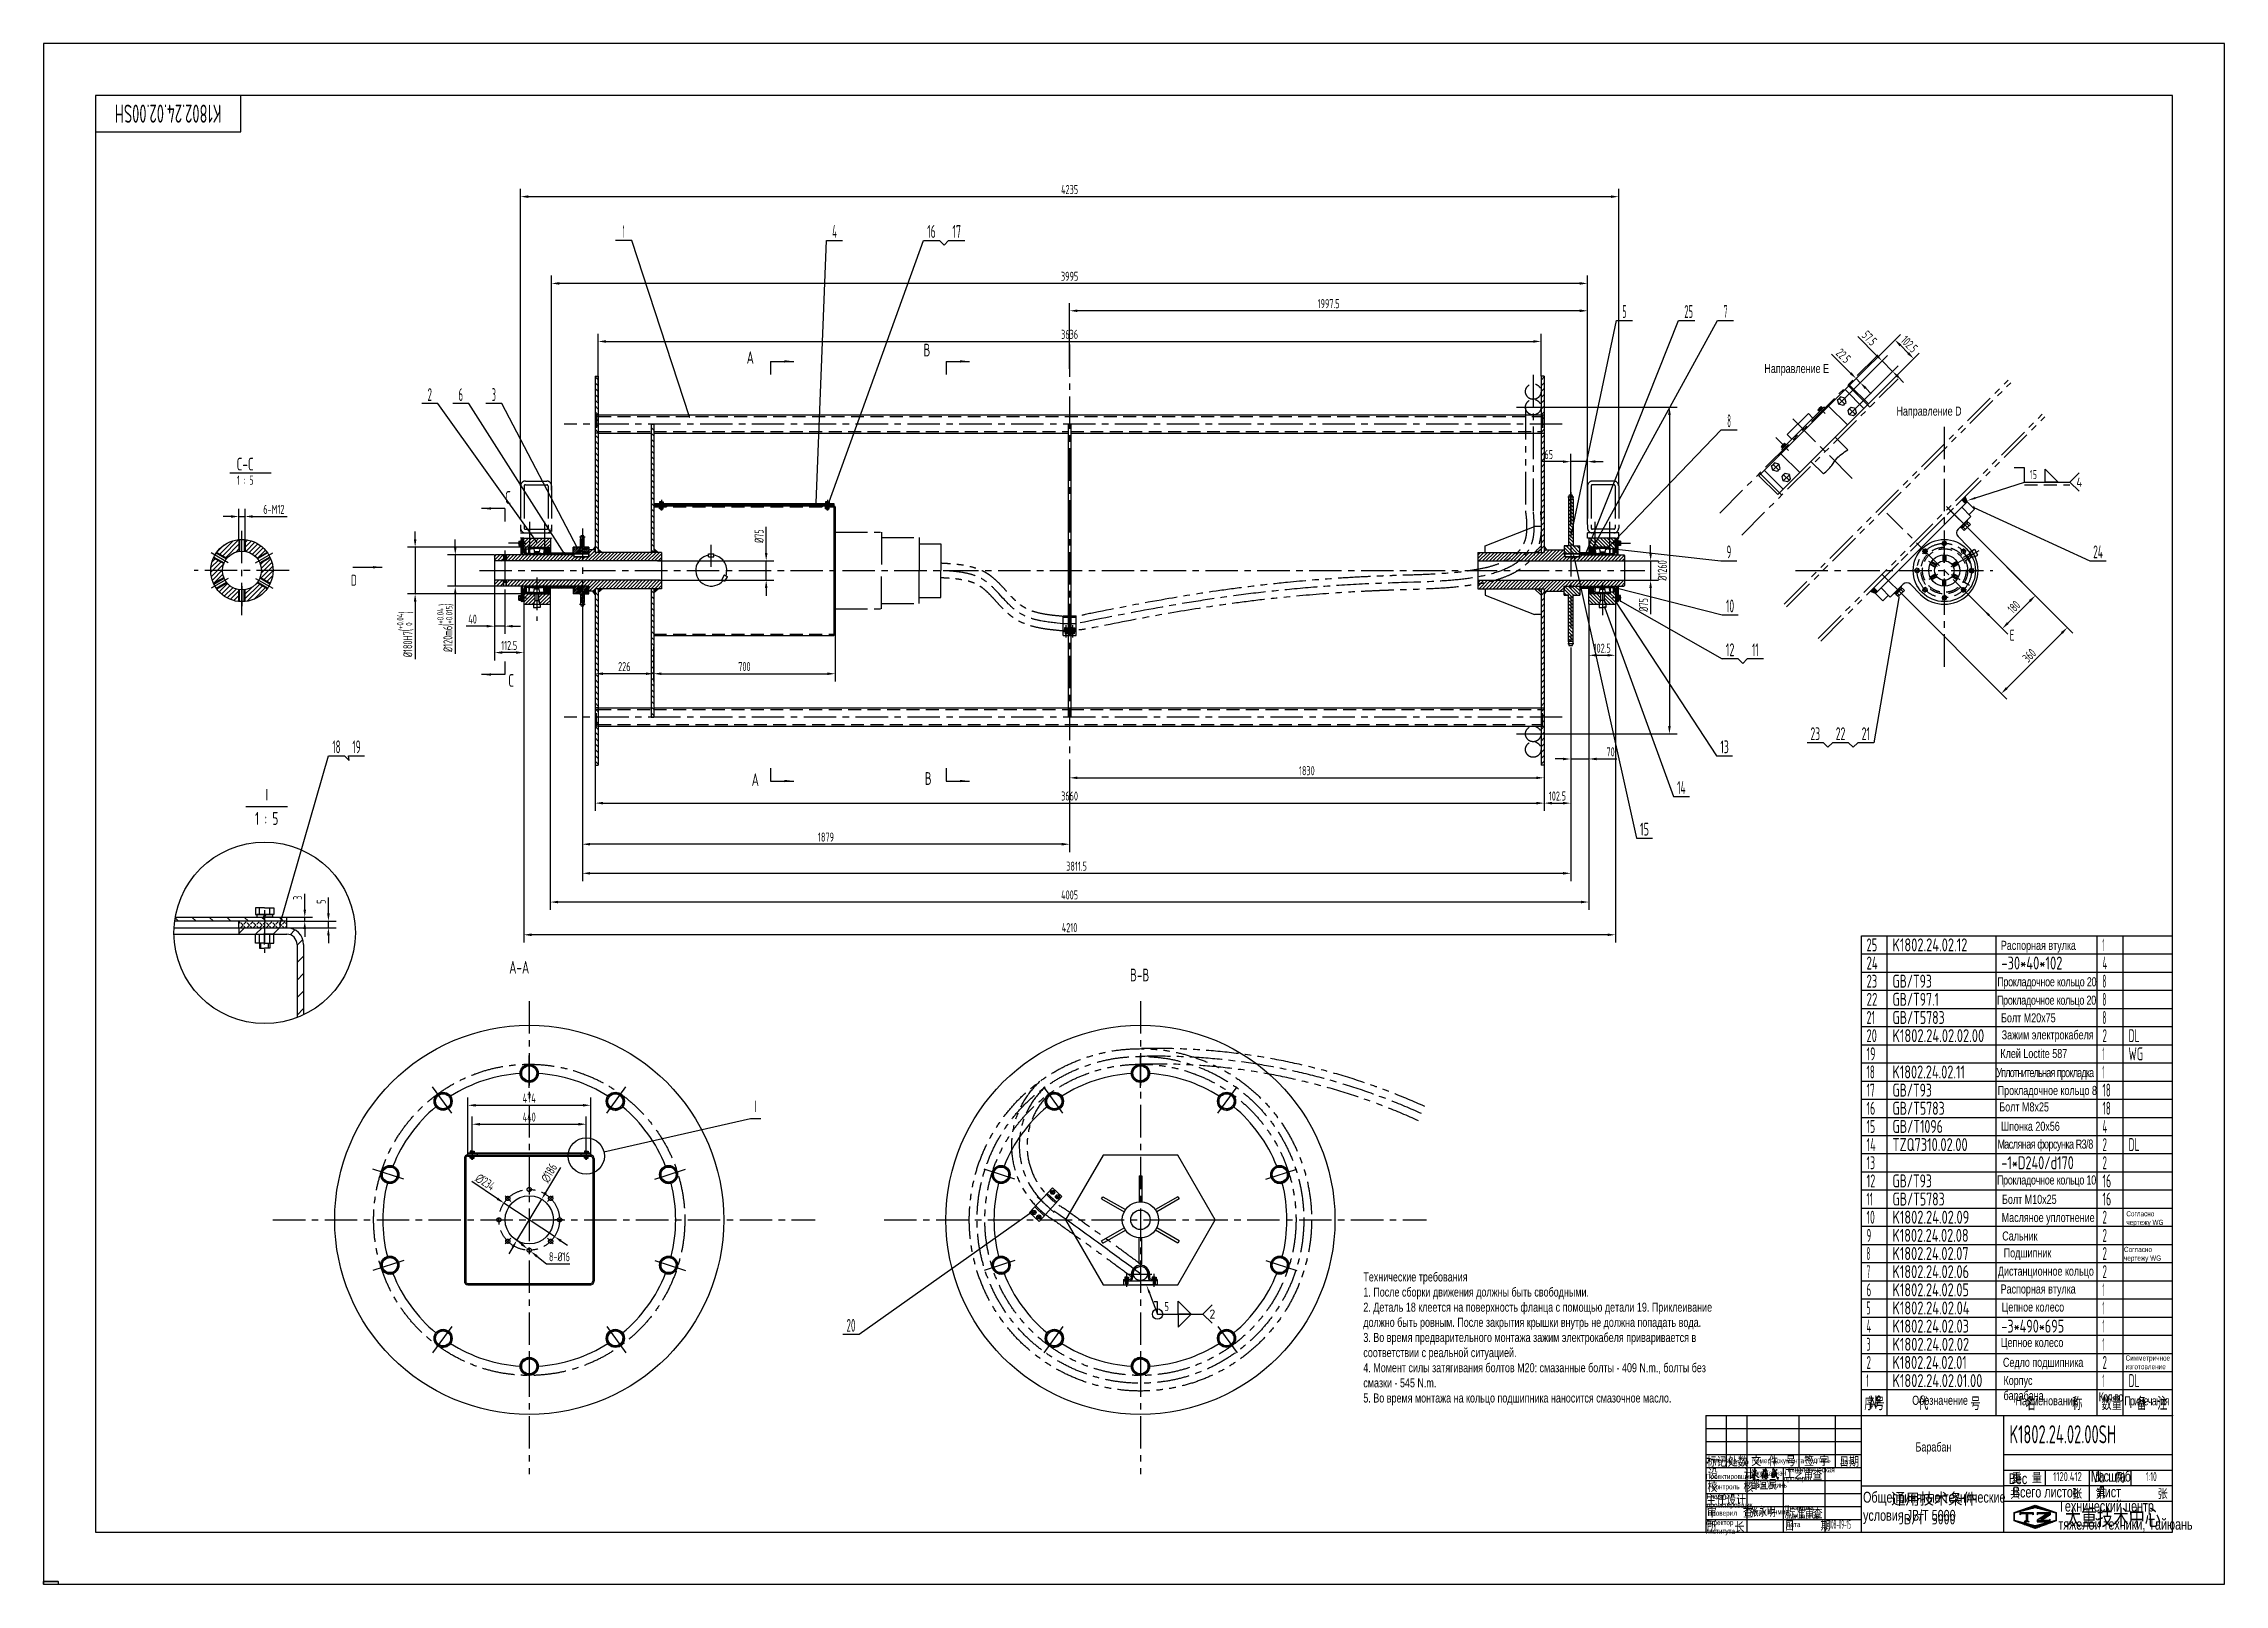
# Model space of a CAD drawing. Header units: millimetres. Extents: x 0 to 8410, y -1 to 5940.
import ezdxf
from ezdxf.enums import TextEntityAlignment as Align

# ---------------------------------------------------------------- set-up
doc = ezdxf.new("R2010")
doc.units = ezdxf.units.MM
doc.header["$LTSCALE"] = 100
for name, pattern in [('F', [0.75, 0.5, -0.25]), ('G', [2, 1.25, -0.25, 0.25, -0.25]), ('K', [2.5, 1.25, -0.25, 0.25, -0.25, 0.25, -0.25])]:
    doc.linetypes.add(name, pattern=pattern)
for name, color, linetype in [('01', 7, 'Continuous'), ('02', 1, 'Continuous'), ('04', 2, 'F'), ('05', 4, 'G'), ('07', 6, 'K'), ('08', 1, 'Continuous'), ('11', 3, 'Continuous'), ('13', 3, 'Continuous'), ('L1GEA', 7, 'Continuous'), ('THICK', 7, 'Continuous')]:
    doc.layers.add(name, color=color, linetype=linetype)
doc.styles.add('HZLIB', font='TXT', dxfattribs={"width": 0.8, "bigfont": 'hztxt.shx'})
doc.styles.get("Standard").update_dxf_attribs({"font": 'isocp', "width": 0.707, "bigfont": 'intecad.shx'})
doc.dimstyles.new('INTE', dxfattribs={"dimscale": 10, "dimtxt": 3.5, "dimasz": 3, "dimexe": 3, "dimexo": 0, "dimgap": 1, "dimtad": 1, "dimdec": 1, "dimdsep": 46, "dimtxsty": 'Standard', "dimcen": 0, "dimclrd": 1, "dimclre": 1, "dimclrt": 3, "dimaunit": 1, "dimadec": 0, "dimazin": 0, "dimtfac": 1, "dimtdec": 1, "dimtmove": 0, "dimatfit": 0, "dimfxl": 3, "dimarcsym": 0})
doc.dimstyles.new('inte_cir_cir7', dxfattribs={"dimscale": 10, "dimtxt": 3.5, "dimasz": 3, "dimexe": 3, "dimexo": 0, "dimgap": 1, "dimtad": 1, "dimtoh": 1, "dimdec": 1, "dimdsep": 46, "dimtxsty": 'Standard', "dimcen": 0, "dimclrd": 1, "dimclre": 1, "dimclrt": 3, "dimaunit": 1, "dimadec": 0, "dimazin": 0, "dimtfac": 1, "dimtdec": 1, "dimtmove": 0, "dimatfit": 2, "dimfxl": 1, "dimarcsym": 0})
pattern_1 = [(45, (-20, 0), (-2.245064, 2.245064), [])]

msp = doc.modelspace()

# ---------------------------------------------------------------- texts
at = {"layer": '01', "attachment_point": 1}
for s, insert, char_height in [('{\\fArial|b0|i0|c204|p34;\\C3;Направление Е}', (6636.022, 4704.828), 35), ('{\\fArial|b0|i0|c204|p34;\\C3;Направление \\fArial|b0|i0|c0|p34;D}', (7145.29, 4540.619), 35), ('{\\fArial|b0|i0|c204|p34;\\C3;Распорная втулка}', (7547.828, 2480.684), 35), ('{\\fArial|b0|i0|c204|p34;\\T0.95;\\C3;Прокладочное кольцо 20}', (7534.166, 2340.22), 35), ('{\\fArial|b0|i0|c204|p34;\\T0.95;\\C3;Прокладочное кольцо 20}', (7532.945, 2269.304), 35), ('{\\fArial|b0|i0|c204|p34;\\C3;Болт М20х75}', (7548.827, 2201.198), 35), ('{\\fArial|b0|i0|c204|p34;\\C3;Зажим электрокабеля}', (7551.302, 2135.659), 35), ('{\\fArial|b0|i0|c204|p34;\\C3;Клей \\fArial|b0|i0|c0|p34;Loctite 587}', (7546.329, 2063.595), 35), ('{\\fArial|b0|i0|c204|p34;\\T0.85;\\C3;Уплотнительная прокладка}', (7530.532, 1990.188), 35), ('{\\fArial|b0|i0|c204|p34;\\C3;Прокладочное кольцо 8}', (7535.77, 1921.257), 35), ('{\\fArial|b0|i0|c204|p34;\\C3;Болт М8х25}', (7542.056, 1857.748), 35), ('{\\fArial|b0|i0|c204|p34;\\C3;Шпонка 20х56}', (7548.342, 1783.073), 35), ('{\\fArial|b0|i0|c204|p34;\\T0.9;\\C3;Масляная форсунка \\fArial|b0|i0|c0|p34;R3/8}', (7535.058, 1714.401), 35), ('{\\fArial|b0|i0|c204|p34;\\T0.95;\\C3;Прокладочное кольцо 10}', (7532.981, 1575.979), 35), ('{\\fArial|b0|i0|c204|p34;\\C3;Масляное уплотнение}', (7551.235, 1431.347), 35), ('{\\fArial|b0|i0|c204|p34;\\C3;Болт М10х25}', (7552.538, 1501.304), 35), ('{\\fArial|b0|i0|c204|p34;\\C3;Согласно\\Pчертежу \\fArial|b0|i0|c0|p34;WG}', (8031.77, 1438.326), 20), ('{\\fArial|b0|i0|c204|p34;\\C3;Сальник}', (7553.331, 1360.161), 35), ('{\\fArial|b0|i0|c204|p34;\\C3;Подшипник}', (7558.916, 1294.952), 35), ('{\\fArial|b0|i0|c204|p34;\\C3;Согласно\\Pчертежу \\fArial|b0|i0|c0|p34;WG}', (8022.719, 1300.734), 20), ('{\\fArial|b0|i0|c204|p34;\\C3;Технические требования\\P1. После сборки движения должны быть свободными.\\P2. Деталь 18 клеется на поверхность фланца с помощью детали 19. Приклеивание\\Pдолжно быть ровным. После закрытия крышки внутрь не должна попадать вода.\\P3. Во время предварительного монтажа зажим электрокабеля приваривается в \\Pсоответствии с реальной ситуацией.\\P4. Момент силы затягивания болтов М20: смазанные болты - 409 \\fArial|b0|i0|c0|p34;N.m., \\fArial|b0|i0|c204|p34;болты без \\Pсмазки - 545 \\fArial|b0|i0|c0|p34;N.m.\\P\\fArial|b0|i0|c204|p34;5. Во время монтажа на кольцо подшипника наносится смазочное масло.}', (5089.43, 1202.255), 35), ('{\\fArial|b0|i0|c204|p34;\\C3;Дистанционное кольцо}', (7536.565, 1224.464), 35), ('{\\fArial|b0|i0|c204|p34;\\C3;Распорная втулка}', (7547.037, 1155.811), 35), ('{\\fArial|b0|i0|c204|p34;\\C3;Цепное колесо}', (7551.228, 1086.021), 35), ('{\\fArial|b0|i0|c204|p34;\\C3;Цепное колесо}', (7548.244, 949.323), 35), ('{\\fArial|b0|i0|c204|p34;\\C3;Седло подшипника}', (7556.108, 872.972), 35), ('{\\fArial|b0|i0|c204|p34;\\C3;Симметричное\\Pизготовление}', (8028.96, 882.045), 20), ('{\\fArial|b0|i0|c204|p34;\\C3;Барабан}', (7218.912, 546.548), 35), ('{\\fArial|b0|i0|c204|p34;Чжу Хайчэн}', (6584.436, 438.623), 20), ('{\\fArial|b0|i0|c204|p34;Цзоу Иминь}', (6585.207, 392.013), 20), ('{\\fArial|b0|i0|c204|p34;Чжан Юнмин}', (6580.587, 289.322), 20)]:
    msp.add_mtext(s, dxfattribs=dict(at, insert=insert, char_height=char_height))
at = {"layer": '01', "insert": (7558.204, 803.182), "char_height": 35, "width": 0.69844, "attachment_point": 1}
msp.add_mtext('{\\fArial|b0|i0|c204|p34;\\C3;Корпус барабана}', dxfattribs=at)
at = {"layer": '02', "width": 0.605172}
for p, p2 in [((2487.689, 4496.173), (2493.689, 4496.173)), ((2975.989, 4164.343), (2981.989, 4164.343)), ((3027.016, 4168.816), (3033.016, 4168.816)), ((7440.797, 4146.195), (7446.797, 4146.195)), ((5887.664, 4038.06), (5893.664, 4038.06)), ((1897.989, 4014.719), (1903.989, 4014.719)), ((2006.149, 3968.268), (2012.149, 3968.268)), ((2055.513, 3989.711), (2061.513, 3989.711)), ((5897.725, 3957.667), (5903.725, 3957.667)), ((5944.914, 3968.256), (5950.914, 3968.256)), ((5963.907, 3976.471), (5969.907, 3976.471)), ((6024.856, 3987.177), (6030.856, 3987.177)), ((6062.481, 3985.836), (6068.481, 3985.836)), ((6058.642, 3783.366), (6064.642, 3783.366)), ((6060.919, 3837.297), (6066.919, 3837.297)), ((6077.37, 3786.19), (6083.37, 3786.19)), ((7152.124, 3797.909), (7158.124, 3797.909)), ((6018.026, 3758.938), (6024.026, 3758.938)), ((907.928, 2537.189), (913.928, 2537.189)), ((3812.073, 1432.44), (3818.073, 1432.44))]:
    msp.add_text('●', height=10, dxfattribs=at).set_placement(p, p2, align=Align.FIT)
at = {"layer": '04', "attachment_point": 1}
for s, insert, char_height in [('{\\Fisocp,intecad|c204;\\C7;№}', (7042.478, 728.328), 52.5), ('{\\fArial|b0|i0|c204|p34;\\C7;Обозначение}', (7205.993, 726.532), 35), ('{\\fArial|b0|i0|c204|p34;\\C7;Наименование}', (7604.68, 724.736), 35), ('{\\fArial|b0|i0|c204|p34;\\T0.75;\\C7;Кол-во}', (7925.348, 739.911), 35), ('{\\fArial|b0|i0|c204|p34;\\T0.75;\\C7;Примечания}', (8024.356, 724.736), 35), ('{\\fArial|b0|i0|c204|p34;\\C250;Отметка}', (6408.513, 488.136), 20), ('{\\fArial|b0|i0|c204|p34;\\C250;Проектировщик}', (6410.463, 425.276), 20), ('{\\fArial|b0|i0|c204|p34;\\C250;Номер документа}', (6585.777, 486.518), 20), ('{\\fArial|b0|i0|c204|p34;\\C250;Технологическая\\Pпроверка}', (6711.32, 451.475), 20), ('{\\fArial|b0|i0|c204|p34;\\C250;Дата}', (6928.35, 483.899), 20), ('{\\fArial|b0|i0|c204|p34;\\C250;Вес}', (7578.263, 427.892), 42), ('{\\fArial|b0|i0|c204|p34;\\T0.85;\\C250;Масштаб}', (7895.268, 437.575), 42), ('{\\fArial|b0|i0|c204|p34;\\C250;Главный\\Pпроектировщик}', (6414.13, 348.793), 20), ('{\\fArial|b0|i0|c204|p34;\\C250;Контроль}', (6432.947, 385.925), 20), ('{\\fArial|b0|i0|c204|p34;\\C250;Общепринятые технические\\Pусловия \\fArial|b0|i0|c0|p34;JB/T 5000}', (7016.561, 356.401), 42), ('{\\fArial|b0|i0|c204|p34;\\C250;Всего листов}', (7594.285, 376.316), 42), ('{\\fArial|b0|i0|c204|p34;\\C250;Лист }', (7921.536, 376.839), 42), ('{\\fArial|b0|i0|c204|p34;\\C250;Проверил}', (6416.589, 284.169), 20), ('{\\fArial|b0|i0|c204|p34;\\C250;Проверка\\Pстандартов}', (6715.577, 305.975), 20), ('{\\fArial|b0|i0|c204|p34;\\C250;Технический центр\\Pтяжелой техники, Тайюань}', (7769.629, 322.201), 42), ('{\\fArial|b0|i0|c204|p34;\\C250;Директор \\Pинститута}', (6409.364, 247.706), 20)]:
    msp.add_mtext(s, dxfattribs=dict(at, insert=insert, char_height=char_height))
at = {"layer": '04', "char_height": 20, "attachment_point": 1}
for s, insert, width in [('{\\fArial|b0|i0|c204|p34;\\C250;Кол-во}', (6497.977, 482.361), 0.85788), ('{\\fArial|b0|i0|c204|p34;\\C250;Подпись}', (6793.428, 489.196), 0.85788), ('{\\fArial|b0|i0|c204|p34;\\C250;Дата}', (6719.617, 240.143), 1.71578)]:
    msp.add_mtext(s, dxfattribs=dict(at, insert=insert, width=width))
at = {"layer": '05', "char_height": 33.6, "width": 134.4, "attachment_point": 1}
for s, insert in [('邹宜民', (6584.573, 398.699)), ('张永明', (6580.105, 293.769))]:
    msp.add_mtext(s, dxfattribs=dict(at, insert=insert))
at = {"layer": '11', "width": 0.584007}
msp.add_text('K1802.24.02.00SH', height=70, rotation=180, dxfattribs=at).set_placement((685.527, 5705), (274.473, 5705), align=Align.FIT)
at = {"layer": '11'}
for s, height, width, p, p2 in [('1', 49.497, 0.404, (2233.403, 5191.032), (2240.402, 5191.032)), ('4', 49.497, 0.543846, (3041.248, 5191.032), (3058.746, 5191.032)), ('16', 49.4975, 0.605294, (3407.426, 5191.032), (3440.371, 5191.032)), ('17', 49.4975, 0.639402, (3504.638, 5191.032), (3537.869, 5191.032)), ('5', 49.497, 0.527686, (6088.776, 4882.24), (6104.224, 4882.24)), ('25', 49.4975, 0.526811, (6327.293, 4882.24), (6360.967, 4882.24)), ('7', 49.497, 0.514182, (6479.357, 4882.24), (6493.355, 4882.24)), ('2', 49.497, 0.562593, (1480.712, 4562.098), (1497.7, 4562.098)), ('6', 49.497, 0.600695, (1599.851, 4562.098), (1617.679, 4562.098)), ('3', 49.497, 0.527686, (1728.809, 4562.098), (1744.256, 4562.098)), ('8', 49.497, 0.514182, (6492.922, 4460.833), (6506.92, 4460.833)), ('9', 49.497, 0.579528, (6490.238, 3955.602), (6508.068, 3955.602)), ('24', 49.4975, 0.556706, (7904.129, 3955.602), (7941.329, 3955.602)), ('10', 49.4975, 0.606076, (6487.91, 3747.136), (6519.432, 3747.136)), ('12', 49.4975, 0.611465, (6486.873, 3577.943), (6520.47, 3577.943)), ('11', 49.4975, 0.582235, (6588.778, 3577.943), (6613.275, 3577.943)), ('23', 49.4975, 0.581958, (6813.83, 3254.5), (6851.03, 3254.5)), ('22', 49.4975, 0.573679, (6911.185, 3254.5), (6948.385, 3254.5)), ('21', 49.4975, 0.623098, (7010.949, 3254.5), (7043.333, 3254.5)), ('18', 49.4975, 0.606, (1113.555, 3203.942), (1145.05, 3203.942)), ('19', 49.4975, 0.567318, (1190.91, 3203.942), (1222.405, 3203.942)), ('13', 49.4975, 0.609833, (6466.12, 3203.942), (6499.065, 3203.942)), ('14', 49.4975, 0.578769, (6299.502, 3046.876), (6332.447, 3046.876)), ('15', 49.4975, 0.647779, (6156.116, 2886.523), (6191.11, 2886.523)), ('25', 50, 0.638783, (7030, 2440), (7071.247, 2440)), ('K1802.24.02.12', 50, 0.694246, (7130, 2440), (7418.635, 2440)), ('1', 50, 0.404, (7940, 2440), (7947.07, 2440)), ('24', 50, 0.641743, (7030, 2370), (7073.318, 2370)), ('-30*40*102', 50, 0.691427, (7550, 2370), (7785.433, 2370)), ('4', 50, 0.543846, (7940, 2370), (7957.675, 2370)), ('23', 50, 0.638783, (7030, 2300), (7071.247, 2300)), ('22', 50, 0.639754, (7030, 2230), (7071.906, 2230)), ('GB/T93', 50, 0.691199, (7130, 2300), (7281.888, 2300)), ('GB/T97.1', 50, 0.693525, (7130, 2230), (7308.704, 2230)), ('8', 50, 0.514182, (7940, 2300), (7954.14, 2300)), ('8', 50, 0.514182, (7940, 2230), (7954.14, 2230)), ('21', 50, 0.623098, (7030, 2160), (7062.713, 2160)), ('GB/T5783', 50, 0.695009, (7130, 2160), (7331.255, 2160)), ('8', 50, 0.514182, (7940, 2160), (7954.14, 2160)), ('20', 50, 0.636567, (7030, 2090), (7069.811, 2090)), ('K1802.24.02.02.00', 50, 0.696558, (7130, 2090), (7483.705, 2090)), ('2', 50, 0.562593, (7940, 2090), (7957.161, 2090)), ('DL', 50, 0.628444, (8040, 2090), (8082.42, 2090)), ('19', 50, 0.612447, (7030, 2020), (7064.346, 2020)), ('1', 50, 0.404, (7940, 2020), (7947.07, 2020)), ('WG', 50, 0.6464, (8040, 2020), (8096.56, 2020)), ('18', 50, 0.606, (7030, 1950), (7061.815, 1950)), ('K1802.24.02.11', 50, 0.693834, (7130, 1950), (7409.442, 1950)), ('1', 50, 0.404, (7940, 1950), (7947.07, 1950)), ('17', 50, 0.606, (7030, 1880), (7061.815, 1880)), ('16', 50, 0.610556, (7030, 1810), (7063.569, 1810)), ('GB/T93', 50, 0.691199, (7130, 1880), (7281.888, 1880)), ('GB/T5783', 50, 0.695009, (7130, 1810), (7331.255, 1810)), ('18', 50, 0.606, (7940, 1880), (7971.815, 1880)), ('18', 50, 0.606, (7940, 1810), (7971.815, 1810)), ('15', 50, 0.609833, (7030, 1740), (7063.279, 1740)), ('GB/T1096', 50, 0.694606, (7130, 1740), (7324.597, 1740)), ('4', 50, 0.543846, (7940, 1740), (7957.675, 1740)), ('14', 50, 0.614783, (7030, 1670), (7065.35, 1670)), ('TZQ7310.02.00', 50, 0.694301, (7130, 1670), (7419.898, 1670)), ('2', 50, 0.562593, (7940, 1670), (7957.161, 1670)), ('DL', 50, 0.628444, (8040, 1670), (8082.42, 1670)), ('13', 50, 0.609833, (7030, 1600), (7063.279, 1600)), ('-1*D240/d170', 50, 0.693827, (7550, 1600), (7829.293, 1600)), ('2', 50, 0.562593, (7940, 1600), (7957.161, 1600)), ('12', 50, 0.611465, (7030, 1530), (7063.938, 1530)), ('GB/T93', 50, 0.691199, (7130, 1530), (7281.888, 1530)), ('16', 50, 0.610556, (7940, 1530), (7973.569, 1530)), ('11', 50, 0.582235, (7030, 1460), (7054.745, 1460)), ('10', 50, 0.606076, (7030, 1390), (7061.843, 1390)), ('GB/T5783', 50, 0.695009, (7130, 1460), (7331.255, 1460)), ('K1802.24.02.09', 50, 0.694562, (7130, 1390), (7426.113, 1390)), ('16', 50, 0.610556, (7940, 1460), (7973.569, 1460)), ('2', 50, 0.562593, (7940, 1390), (7957.161, 1390)), ('9', 50, 0.579528, (7030, 1320), (7048.012, 1320)), ('K1802.24.02.08', 50, 0.694457, (7130, 1320), (7423.582, 1320)), ('2', 50, 0.562593, (7940, 1320), (7957.161, 1320)), ('8', 50, 0.514182, (7030, 1250), (7044.14, 1250)), ('K1802.24.02.07', 50, 0.694457, (7130, 1250), (7423.582, 1250)), ('2', 50, 0.562593, (7940, 1250), (7957.161, 1250)), ('7', 50, 0.514182, (7030, 1180), (7044.14, 1180)), ('K1802.24.02.06', 50, 0.69453, (7130, 1180), (7425.335, 1180)), ('2', 50, 0.562593, (7940, 1180), (7957.161, 1180)), ('6', 50, 0.600695, (7030, 1110), (7048.009, 1110)), ('K1802.24.02.05', 50, 0.694518, (7130, 1110), (7425.046, 1110)), ('1', 50, 0.404, (7940, 1110), (7947.07, 1110)), ('20', 49.4975, 0.549187, (3096.532, 973.124), (3130.533, 973.124)), ('4', 50, 0.543846, (7030, 970), (7047.675, 970)), ('5', 50, 0.527686, (7030, 1040), (7045.604, 1040)), ('K1802.24.02.03', 50, 0.694518, (7130, 970), (7425.046, 970)), ('K1802.24.02.04', 50, 0.694604, (7130, 1040), (7427.117, 1040)), ('-3*490*695', 50, 0.691847, (7550, 970), (7792.091, 970)), ('1', 50, 0.404, (7940, 1040), (7947.07, 1040)), ('1', 50, 0.404, (7940, 970), (7947.07, 970)), ('3', 50, 0.527686, (7030, 900), (7045.604, 900)), ('K1802.24.02.02', 50, 0.694546, (7130, 900), (7425.705, 900)), ('1', 50, 0.404, (7940, 900), (7947.07, 900)), ('2', 50, 0.562593, (7030, 830), (7047.161, 830)), ('K1802.24.02.01', 50, 0.694153, (7130, 830), (7416.512, 830)), ('2', 50, 0.562593, (7940, 830), (7957.161, 830)), ('1', 50, 0.404, (7030, 760), (7037.07, 760)), ('K1802.24.02.01.00', 50, 0.696348, (7130, 760), (7476.635, 760)), ('1', 50, 0.404, (7940, 760), (7947.07, 760)), ('DL', 50, 0.628444, (8040, 760), (8082.42, 760)), ('K1802.24.02.00SH', 70, 0.584007, (7581.225, 543.07), (7992.278, 543.07)), ('1120.412', 35, 0.683996, (7749.818, 397.283), (7860.182, 397.283)), ('1:10', 35, 0.6497, (8107.149, 397.283), (8149.235, 397.283)), ('2008-09-15', 33.6, 0.426763, (6873.901, 213.899), (6969.901, 213.899))]:
    msp.add_text(s, height=height, dxfattribs=dict(at, width=width)).set_placement(p, p2, align=Align.FIT)
at = {"layer": '11', "width": 0.707}
for s, height, p in [('A', 49, (2711.184, 4690.597)), ('B', 49, (3393.209, 4719.167)), ('C-C', 49, (744.216, 4279.743)), ('C', 49, (1779.64, 4150.997)), ('D', 42, (1185.197, 3837.559)), ('E', 42, (7581.948, 3625.609)), ('C', 49, (1791.697, 3445.549)), ('A', 49, (2730.523, 3062.964)), ('B', 49, (3398.043, 3067.385))]:
    msp.add_text(s, height=height, dxfattribs=at).set_placement(p, align=Align.BOTTOM_LEFT)
for s, p in [('Ⅰ', (860.318, 3017.324)), ('1 : 5', (860.318, 2927.324)), ('Ⅰ', (2745.95, 1815.751))]:
    msp.add_text(s, height=50, dxfattribs=at).set_placement(p, align=Align.CENTER)
at = {"layer": '11', "attachment_point": 1}
for s, insert, char_height, width in [('1 : 5', (745.178, 4274.307), 35, 126.24172), ('A-A', (1795.572, 2403.111), 49, 192.33679), ('B-B', (4189.845, 2373.439), 49, 196.61091)]:
    msp.add_mtext(s, dxfattribs=dict(at, insert=insert, char_height=char_height, width=width))

# ---------------------------------------------------------------- blocks, each defined once
blk = doc.blocks.new('*D23')
at = {"layer": '08', "color": 1, "lineweight": -2}
for p, q in [((2126.6, 3158.4), (2126.6, 2981.5)), ((5786.6, 3158.4), (5786.6, 2981.5)), ((2156.6, 3011.5), (5756.6, 3011.5))]:
    blk.add_line(p, q, dxfattribs=at)
at = {"layer": '08', "color": 1}
for points in [[(2156.6, 3016.5), (2156.6, 3006.5), (2126.6, 3011.5)], [(5756.6, 3016.5), (5756.6, 3006.5), (5786.6, 3011.5)]]:
    blk.add_solid(points, dxfattribs=at)
at = {"layer": 'Defpoints', "color": 0}
for p in [(2126.6, 3158.4), (5786.6, 3158.4), (5786.6, 3011.5)]:
    blk.add_point(p, dxfattribs=at)
at = {"layer": '08', "color": 3, "insert": (3956.6, 3039), "char_height": 35, "attachment_point": 5}
blk.add_mtext('3660', dxfattribs=at)
blk = doc.blocks.new('*D24')
at = {"layer": '08', "color": 1, "lineweight": -2}
for p, q in [((2077.6, 3763.2), (2077.6, 2823.1)), ((3956.6, 3125.9), (3956.6, 2823.1)), ((3926.6, 2853.1), (2107.6, 2853.1))]:
    blk.add_line(p, q, dxfattribs=at)
at = {"layer": '08', "color": 1}
for points in [[(2107.6, 2858.1), (2107.6, 2848.1), (2077.6, 2853.1)], [(3926.6, 2858.1), (3926.6, 2848.1), (3956.6, 2853.1)]]:
    blk.add_solid(points, dxfattribs=at)
at = {"layer": 'Defpoints', "color": 0}
for p in [(2077.6, 3763.2), (3956.6, 3125.9), (2077.6, 2853.1)]:
    blk.add_point(p, dxfattribs=at)
at = {"layer": '08', "color": 3, "insert": (3017.1, 2880.6), "char_height": 35, "attachment_point": 5}
blk.add_mtext('1879', dxfattribs=at)
blk = doc.blocks.new('*U25')
at = {"layer": '01'}
for p, q in [((0, 8.9), (-8, 4.3)), ((-8, 4.3), (-8, 0)), ((-8, -4.3), (-8, 0)), ((8, 4.3), (0, 8.9)), ((8, 0), (8, 4.3)), ((8, 0), (8, -4.3)), ((0, -8.9), (-8, -4.3)), ((8, -4.3), (0, -8.9))]:
    blk.add_line(p, q, dxfattribs=at)
at = {"layer": '05'}
for p, q in [((-9.9, 0), (9.3, 0)), ((0, -10.7), (0, 10.3))]:
    blk.add_line(p, q, dxfattribs=at)
blk = doc.blocks.new('*U26')
at = {"layer": '01'}
for p, q in [((0, 7.2), (-6.5, 3.4)), ((-6.5, 3.4), (-6.5, 0)), ((-6.5, -3.4), (-6.5, 0)), ((6.5, 3.4), (0, 7.2)), ((6.5, 0), (6.5, 3.4)), ((6.5, 0), (6.5, -3.4)), ((0, -7.2), (-6.5, -3.4)), ((6.5, -3.4), (0, -7.2))]:
    blk.add_line(p, q, dxfattribs=at)
at = {"layer": '05'}
for p, q in [((-8.4, 0), (7.8, 0)), ((0, -9), (0, 8.6))]:
    blk.add_line(p, q, dxfattribs=at)
blk = doc.blocks.new('*D35')
at = {"layer": '08', "color": 1, "lineweight": -2}
for p, q in [((3956.6, 3178.7), (3956.6, 3079.1)), ((5786.6, 3117.1), (5786.6, 3079.1)), ((3986.6, 3109.1), (5756.6, 3109.1))]:
    blk.add_line(p, q, dxfattribs=at)
at = {"layer": '08', "color": 1}
for points in [[(3986.6, 3114.1), (3986.6, 3104.1), (3956.6, 3109.1)], [(5756.6, 3114.1), (5756.6, 3104.1), (5786.6, 3109.1)]]:
    blk.add_solid(points, dxfattribs=at)
at = {"layer": 'Defpoints', "color": 0}
for p in [(3956.6, 3178.7), (5786.6, 3117.1), (5786.6, 3109.1)]:
    blk.add_point(p, dxfattribs=at)
at = {"layer": '08', "color": 3, "insert": (4871.6, 3136.6), "char_height": 35, "attachment_point": 5}
blk.add_mtext('1830', dxfattribs=at)
blk = doc.blocks.new('*D36')
at = {"layer": '08', "color": 1, "lineweight": -2}
for p, q in [((5889.1, 3579.8), (5889.1, 2711)), ((2077.7, 3228.1), (2077.7, 2711)), ((2107.7, 2741), (5859.1, 2741))]:
    blk.add_line(p, q, dxfattribs=at)
at = {"layer": '08', "color": 1}
for points in [[(2107.7, 2746), (2107.7, 2736), (2077.7, 2741)], [(5859.1, 2746), (5859.1, 2736), (5889.1, 2741)]]:
    blk.add_solid(points, dxfattribs=at)
at = {"layer": 'Defpoints', "color": 0}
for p in [(5889.1, 3579.8), (2077.7, 3228.1), (5889.1, 2741)]:
    blk.add_point(p, dxfattribs=at)
at = {"layer": '08', "color": 3, "insert": (3983.4, 2768.5), "char_height": 35, "attachment_point": 5}
blk.add_mtext('3811.5', dxfattribs=at)
blk = doc.blocks.new('*D37')
at = {"layer": '08', "color": 1, "lineweight": -2}
for p, q in [((5889.1, 3145.4), (5889.1, 2981.5)), ((5786.6, 3085.8), (5786.6, 2981.5)), ((5816.6, 3011.5), (5859.1, 3011.5))]:
    blk.add_line(p, q, dxfattribs=at)
at = {"layer": '08', "color": 1}
for points in [[(5816.6, 3016.5), (5816.6, 3006.5), (5786.6, 3011.5)], [(5859.1, 3016.5), (5859.1, 3006.5), (5889.1, 3011.5)]]:
    blk.add_solid(points, dxfattribs=at)
at = {"layer": 'Defpoints', "color": 0}
for p in [(5889.1, 3145.4), (5786.6, 3085.8), (5889.1, 3011.5)]:
    blk.add_point(p, dxfattribs=at)
at = {"layer": '08', "color": 3, "insert": (5837.9, 3039), "char_height": 35, "attachment_point": 5}
blk.add_mtext('102.5', dxfattribs=at)
blk = doc.blocks.new('*D38')
at = {"layer": '08', "color": 1, "lineweight": -2}
for p, q in [((5959.1, 3778.4), (5959.1, 3151.8)), ((5889.1, 3579.8), (5889.1, 3151.8)), ((5859.1, 3181.8), (5829.1, 3181.8)), ((5889.1, 3181.8), (5959.1, 3181.8)), ((5989.1, 3181.8), (6066.4, 3181.8))]:
    blk.add_line(p, q, dxfattribs=at)
at = {"layer": '08', "color": 1}
for points in [[(5859.1, 3186.8), (5859.1, 3176.8), (5889.1, 3181.8)], [(5989.1, 3186.8), (5989.1, 3176.8), (5959.1, 3181.8)]]:
    blk.add_solid(points, dxfattribs=at)
at = {"layer": 'Defpoints', "color": 0}
for p in [(5959.1, 3778.4), (5889.1, 3579.8), (5959.1, 3181.8)]:
    blk.add_point(p, dxfattribs=at)
at = {"layer": '08', "color": 3, "insert": (6042.8, 3209.3), "char_height": 35, "attachment_point": 5}
blk.add_mtext('70', dxfattribs=at)
blk = doc.blocks.new('*D39')
at = {"layer": '08', "color": 1, "lineweight": -2}
for p, q in [((1954.1, 3778.4), (1954.1, 2600.2)), ((5959.1, 3540.3), (5959.1, 2600.2)), ((5929.1, 2630.2), (1984.1, 2630.2))]:
    blk.add_line(p, q, dxfattribs=at)
at = {"layer": '08', "color": 1}
for points in [[(1984.1, 2635.2), (1984.1, 2625.2), (1954.1, 2630.2)], [(5929.1, 2635.2), (5929.1, 2625.2), (5959.1, 2630.2)]]:
    blk.add_solid(points, dxfattribs=at)
at = {"layer": 'Defpoints', "color": 0}
for p in [(1954.1, 3778.4), (5959.1, 3540.3), (1954.1, 2630.2)]:
    blk.add_point(p, dxfattribs=at)
at = {"layer": '08', "color": 3, "insert": (3956.6, 2657.7), "char_height": 35, "attachment_point": 5}
blk.add_mtext('4005', dxfattribs=at)
blk = doc.blocks.new('*D40')
at = {"layer": '08', "color": 1, "lineweight": -2}
for p, q in [((3956.6, 4685.7), (3956.6, 4939.9)), ((5924.1, 4909.9), (3986.6, 4909.9)), ((5954.1, 4222), (5954.1, 4939.9))]:
    blk.add_line(p, q, dxfattribs=at)
at = {"layer": '08', "color": 1}
for points in [[(3986.6, 4914.9), (3986.6, 4904.9), (3956.6, 4909.9)], [(5924.1, 4914.9), (5924.1, 4904.9), (5954.1, 4909.9)]]:
    blk.add_solid(points, dxfattribs=at)
at = {"layer": 'Defpoints', "color": 0}
for p in [(3956.6, 4909.9), (3956.6, 4685.7), (5954.1, 4222)]:
    blk.add_point(p, dxfattribs=at)
at = {"layer": '08', "color": 3, "insert": (4955.4, 4937.4), "char_height": 35, "attachment_point": 5}
blk.add_mtext('1997.5', dxfattribs=at)
blk = doc.blocks.new('*D41')
at = {"layer": '08', "color": 1, "lineweight": -2}
for p, q in [((1959.1, 4218.4), (1959.1, 5045.4)), ((5924.1, 5015.4), (1989.1, 5015.4)), ((5954.1, 4349.4), (5954.1, 5045.4))]:
    blk.add_line(p, q, dxfattribs=at)
at = {"layer": '08', "color": 1}
for points in [[(1989.1, 5020.4), (1989.1, 5010.4), (1959.1, 5015.4)], [(5924.1, 5020.4), (5924.1, 5010.4), (5954.1, 5015.4)]]:
    blk.add_solid(points, dxfattribs=at)
at = {"layer": 'Defpoints', "color": 0}
for p in [(1959.1, 5015.4), (5954.1, 4349.4), (1959.1, 4218.4)]:
    blk.add_point(p, dxfattribs=at)
at = {"layer": '08', "color": 3, "insert": (3956.6, 5042.9), "char_height": 35, "attachment_point": 5}
blk.add_mtext('3995', dxfattribs=at)
blk = doc.blocks.new('*D42')
at = {"layer": '08', "color": 1, "lineweight": -2}
for p, q in [((6061.6, 3778.4), (6061.6, 3551.6)), ((5959.1, 3649.3), (5959.1, 3551.6)), ((5989.1, 3581.6), (6031.6, 3581.6))]:
    blk.add_line(p, q, dxfattribs=at)
at = {"layer": '08', "color": 1}
for points in [[(5989.1, 3586.6), (5989.1, 3576.6), (5959.1, 3581.6)], [(6031.6, 3586.6), (6031.6, 3576.6), (6061.6, 3581.6)]]:
    blk.add_solid(points, dxfattribs=at)
at = {"layer": 'Defpoints', "color": 0}
for p in [(6061.6, 3778.4), (5959.1, 3649.3), (6061.6, 3581.6)]:
    blk.add_point(p, dxfattribs=at)
at = {"layer": '08', "color": 3, "insert": (6010.4, 3609.1), "char_height": 35, "attachment_point": 5}
blk.add_mtext('102.5', dxfattribs=at)
blk = doc.blocks.new('*D43')
at = {"layer": '08', "color": 1, "lineweight": -2}
for p, q in [((1851.6, 3778.4), (1851.6, 2474)), ((6061.6, 3753.3), (6061.6, 2474)), ((6031.6, 2504), (1881.6, 2504))]:
    blk.add_line(p, q, dxfattribs=at)
at = {"layer": '08', "color": 1}
for points in [[(1881.6, 2509), (1881.6, 2499), (1851.6, 2504)], [(6031.6, 2509), (6031.6, 2499), (6061.6, 2504)]]:
    blk.add_solid(points, dxfattribs=at)
at = {"layer": 'Defpoints', "color": 0}
for p in [(1851.6, 3778.4), (6061.6, 3753.3), (1851.6, 2504)]:
    blk.add_point(p, dxfattribs=at)
at = {"layer": '08', "color": 3, "insert": (3956.6, 2531.5), "char_height": 35, "attachment_point": 5}
blk.add_mtext('4210', dxfattribs=at)
blk = doc.blocks.new('*D44')
at = {"layer": '08', "color": 1, "lineweight": -2}
for p, q in [((1739.1, 3848.4), (1739.1, 3562.1)), ((1851.6, 3741.4), (1851.6, 3562.1)), ((1821.6, 3592.1), (1769.1, 3592.1))]:
    blk.add_line(p, q, dxfattribs=at)
at = {"layer": '08', "color": 1}
for points in [[(1769.1, 3597.1), (1769.1, 3587.1), (1739.1, 3592.1)], [(1821.6, 3597.1), (1821.6, 3587.1), (1851.6, 3592.1)]]:
    blk.add_solid(points, dxfattribs=at)
at = {"layer": 'Defpoints', "color": 0}
for p in [(1739.1, 3848.4), (1851.6, 3741.4), (1739.1, 3592.1)]:
    blk.add_point(p, dxfattribs=at)
at = {"layer": '08', "color": 3, "insert": (1795.4, 3619.6), "char_height": 35, "attachment_point": 5}
blk.add_mtext('112.5', dxfattribs=at)
blk = doc.blocks.new('*D45')
at = {"layer": '08', "color": 1, "lineweight": -2}
for p, q in [((1739.1, 3809), (1739.1, 3663.8)), ((1779.1, 3821.5), (1779.1, 3663.8)), ((1709.1, 3693.8), (1629.4, 3693.8)), ((1779.1, 3693.8), (1739.1, 3693.8)), ((1809.1, 3693.8), (1839.1, 3693.8))]:
    blk.add_line(p, q, dxfattribs=at)
at = {"layer": '08', "color": 1}
for points in [[(1709.1, 3698.8), (1709.1, 3688.8), (1739.1, 3693.8)], [(1809.1, 3698.8), (1809.1, 3688.8), (1779.1, 3693.8)]]:
    blk.add_solid(points, dxfattribs=at)
at = {"layer": 'Defpoints', "color": 0}
for p in [(1739.1, 3809), (1779.1, 3821.5), (1739.1, 3693.8)]:
    blk.add_point(p, dxfattribs=at)
at = {"layer": '08', "color": 3, "insert": (1654.3, 3721.3), "char_height": 35, "attachment_point": 5}
blk.add_mtext('40', dxfattribs=at)
blk = doc.blocks.new('*D46')
at = {"layer": '08', "color": 1, "lineweight": -2}
for p, q in [((5680.7, 4538.4), (6299.9, 4538.4)), ((6269.9, 4508.4), (6269.9, 3308.4)), ((5680.7, 3278.4), (6299.9, 3278.4))]:
    blk.add_line(p, q, dxfattribs=at)
at = {"layer": '08', "color": 1}
for points in [[(6264.9, 4508.4), (6274.9, 4508.4), (6269.9, 4538.4)], [(6264.9, 3308.4), (6274.9, 3308.4), (6269.9, 3278.4)]]:
    blk.add_solid(points, dxfattribs=at)
at = {"layer": 'Defpoints', "color": 0}
for p in [(5680.7, 4538.4), (5680.7, 3278.4), (6269.9, 3278.4)]:
    blk.add_point(p, dxfattribs=at)
at = {"layer": '08', "color": 3, "insert": (6242.4, 3908.4), "char_height": 35, "attachment_point": 5, "rotation": 90}
blk.add_mtext('%%c1260', dxfattribs=at)
blk = doc.blocks.new('*D47')
at = {"layer": '08', "color": 1, "lineweight": -2}
for p, q in [((6197.3, 3975.9), (6197.3, 4005.9)), ((6096.6, 3945.9), (6227.3, 3945.9)), ((6096.6, 3870.9), (6227.3, 3870.9)), ((6197.3, 3945.9), (6197.3, 3870.9)), ((6197.3, 3840.9), (6197.3, 3740.4))]:
    blk.add_line(p, q, dxfattribs=at)
at = {"layer": '08', "color": 1}
for points in [[(6192.3, 3975.9), (6202.3, 3975.9), (6197.3, 3945.9)], [(6192.3, 3840.9), (6202.3, 3840.9), (6197.3, 3870.9)]]:
    blk.add_solid(points, dxfattribs=at)
at = {"layer": 'Defpoints', "color": 0}
for p in [(6096.6, 3945.9), (6096.6, 3870.9), (6197.3, 3870.9)]:
    blk.add_point(p, dxfattribs=at)
at = {"layer": '08', "color": 3, "insert": (6169.8, 3775.6), "char_height": 35, "attachment_point": 5, "rotation": 90}
blk.add_mtext('%%c75', dxfattribs=at)
blk = doc.blocks.new('*D48')
at = {"layer": '08', "color": 1, "lineweight": -2}
for p, q in [((2786.6, 3975.9), (2786.6, 4076.4)), ((2368, 3945.9), (2816.6, 3945.9)), ((2374.1, 3870.9), (2816.6, 3870.9)), ((2786.6, 3870.9), (2786.6, 3945.9)), ((2786.6, 3840.9), (2786.6, 3810.9))]:
    blk.add_line(p, q, dxfattribs=at)
at = {"layer": '08', "color": 1}
for points in [[(2781.6, 3975.9), (2791.6, 3975.9), (2786.6, 3945.9)], [(2781.6, 3840.9), (2791.6, 3840.9), (2786.6, 3870.9)]]:
    blk.add_solid(points, dxfattribs=at)
at = {"layer": 'Defpoints', "color": 0}
for p in [(2368, 3945.9), (2374.1, 3870.9), (2786.6, 3945.9)]:
    blk.add_point(p, dxfattribs=at)
at = {"layer": '08', "color": 3, "insert": (2759.1, 4041.1), "char_height": 35, "attachment_point": 5, "rotation": 90}
blk.add_mtext('%%c75', dxfattribs=at)
blk = doc.blocks.new('*D49')
at = {"layer": '08', "color": 1, "lineweight": -2}
for p, q in [((1739.1, 3968.4), (1557.5, 3968.4)), ((1587.5, 3998.4), (1587.5, 4028.4)), ((1587.5, 3968.4), (1587.5, 3848.4)), ((1744.3, 3848.4), (1557.5, 3848.4)), ((1587.5, 3818.4), (1587.5, 3586.8))]:
    blk.add_line(p, q, dxfattribs=at)
at = {"layer": '08', "color": 1}
for points in [[(1582.5, 3998.4), (1592.5, 3998.4), (1587.5, 3968.4)], [(1582.5, 3818.4), (1592.5, 3818.4), (1587.5, 3848.4)]]:
    blk.add_solid(points, dxfattribs=at)
at = {"layer": 'Defpoints', "color": 0}
for p in [(1739.1, 3968.4), (1587.5, 3848.4), (1744.3, 3848.4)]:
    blk.add_point(p, dxfattribs=at)
at = {"layer": '08', "color": 3, "insert": (1549.6, 3687.6), "char_height": 35, "attachment_point": 5, "rotation": 90}
blk.add_mtext('%%c120{\\C3;m6\\H0.7x;{\\H2x;\\W0.5;(}\\S+0.04^ +0.015;{\\H2x;\\W0.5;)}}', dxfattribs=at)
blk = doc.blocks.new('*D50')
at = {"layer": '08', "color": 1, "lineweight": -2}
for p, q in [((1432.7, 4028.4), (1432.7, 4058.4)), ((1871.6, 3998.4), (1402.7, 3998.4)), ((1432.7, 3998.4), (1432.7, 3818.4)), ((1871.6, 3818.4), (1402.7, 3818.4)), ((1432.7, 3788.4), (1432.7, 3566.9))]:
    blk.add_line(p, q, dxfattribs=at)
at = {"layer": '08', "color": 1}
for points in [[(1427.7, 4028.4), (1437.7, 4028.4), (1432.7, 3998.4)], [(1427.7, 3788.4), (1437.7, 3788.4), (1432.7, 3818.4)]]:
    blk.add_solid(points, dxfattribs=at)
at = {"layer": 'Defpoints', "color": 0}
for p in [(1871.6, 3998.4), (1432.7, 3818.4), (1871.6, 3818.4)]:
    blk.add_point(p, dxfattribs=at)
at = {"layer": '08', "color": 3, "insert": (1394.7, 3662.7), "char_height": 35, "attachment_point": 5, "rotation": 90}
blk.add_mtext('%%c180{\\C3;H7\\H0.7x;{\\H2x;\\W0.5;(}\\S+0.04^  0;{\\H2x;\\W0.5;)}}', dxfattribs=at)
blk = doc.blocks.new('*D51')
at = {"layer": '08', "color": 1, "lineweight": -2}
for p, q in [((752.8, 4027.8), (752.8, 4146.7)), ((776.8, 4027.8), (776.8, 4146.7)), ((722.8, 4116.7), (692.8, 4116.7)), ((752.8, 4116.7), (776.8, 4116.7)), ((806.8, 4116.7), (938.9, 4116.7))]:
    blk.add_line(p, q, dxfattribs=at)
at = {"layer": '08', "color": 1}
for points in [[(722.8, 4121.7), (722.8, 4111.7), (752.8, 4116.7)], [(806.8, 4121.7), (806.8, 4111.7), (776.8, 4116.7)]]:
    blk.add_solid(points, dxfattribs=at)
at = {"layer": 'Defpoints', "color": 0}
for p in [(776.8, 4116.7), (752.8, 4027.8), (776.8, 4027.8)]:
    blk.add_point(p, dxfattribs=at)
at = {"layer": '08', "color": 3, "insert": (887.9, 4144.3), "char_height": 35, "attachment_point": 5}
blk.add_mtext('6-M12', dxfattribs=at)
blk = doc.blocks.new('*U52')
at = {"layer": '01'}
for p, q in [((0, 16.8), (-15, 8.1)), ((-15, 8.1), (-15, 0)), ((-15, -8.1), (-15, 0)), ((15, 8.1), (0, 16.8)), ((15, 0), (15, 8.1)), ((15, 0), (15, -8.1)), ((0, -16.8), (-15, -8.1)), ((15, -8.1), (0, -16.8))]:
    blk.add_line(p, q, dxfattribs=at)
at = {"layer": '05'}
for p, q in [((-16.9, 0), (16.3, 0)), ((0, -18.6), (0, 18.2))]:
    blk.add_line(p, q, dxfattribs=at)
blk = doc.blocks.new('*U54')
at = {"layer": '02', "color": 1, "linetype": 'Continuous'}
for p, q in [((-332, 44.7), (-345.1, 57.8)), ((-264.7, 44.7), (-279.7, 59.7)), ((-197.3, 44.7), (-212.3, 59.7)), ((-130, 44.7), (-145, 59.7)), ((-95.6, 41.8), (-100, 37.3)), ((-98.3, 19.7), (-100, 21.5)), ((-100, -3.1), (-77.2, 19.7)), ((-95.6, 41.8), (-98.6, 44.7)), ((-83.2, 29.4), (-92.2, 38.4)), ((-83.2, 29.4), (-92.2, 20.4)), ((-70.9, 41.8), (-79.9, 32.8)), ((-73.6, 19.7), (-79.9, 26)), ((-62.6, 44.7), (-77.6, 59.7)), ((-70.9, 41.8), (-73.9, 44.7)), ((-58.5, 29.4), (-67.5, 38.4)), ((-58.5, 29.4), (-67.5, 20.4)), ((-46.2, 41.8), (-55.2, 32.8)), ((-48.9, 19.7), (-55.2, 26)), ((-46.2, 41.8), (-49.2, 44.7)), ((-33.8, 29.4), (-42.8, 38.4)), ((-33.8, 29.4), (-42.8, 20.4)), ((-34.8, -5.3), (-9.8, 19.7)), ((-21.5, 41.8), (-30.5, 32.8)), ((-24.2, 19.7), (-30.5, 26)), ((-21.5, 41.8), (-24.5, 44.7)), ((-9.1, 29.4), (-18.1, 38.4)), ((-9.1, 29.4), (-18.1, 20.4)), ((0, 49.5), (-10.3, 59.7)), ((0, 38.5), (-5.8, 32.8)), ((0, 20.3), (-5.8, 26)), ((4.7, 44.7), (0, 49.5)), ((3.2, 41.8), (0, 38.5)), ((0.5, 19.7), (0, 20.3)), ((3.2, 41.8), (0.2, 44.7)), ((15.6, 29.4), (6.6, 38.4)), ((15.6, 29.4), (6.6, 20.4)), ((27.9, 41.8), (18.9, 32.8)), ((25.2, 19.7), (18.9, 26)), ((27.9, 41.8), (24.9, 44.7)), ((40.3, 29.4), (31.3, 38.4)), ((40.3, 29.4), (31.3, 20.4)), ((32.5, -5.3), (57.5, 19.7)), ((52.6, 41.8), (43.6, 32.8)), ((49.9, 19.7), (43.6, 26)), ((52.6, 41.8), (49.6, 44.7)), ((64.9, 29.4), (56, 38.4)), ((64.9, 29.4), (56, 20.4)), ((72.1, 44.7), (57.1, 59.7)), ((77.3, 41.8), (68.3, 32.8)), ((74.6, 19.7), (68.3, 26)), ((77.3, 41.8), (74.3, 44.7)), ((85, 34), (80.7, 38.4)), ((85, 24.8), (80.7, 20.4)), ((97.8, -7.4), (116.7, 11.5)), ((125, -47.5), (146.9, -25.6)), ((125, -114.8), (150, -89.8)), ((125, -182.2), (150, -157.2)), ((125, -249.5), (150, -224.5)), ((125, -316.9), (150, -291.9))]:
    blk.add_line(p, q, dxfattribs=at)
blk = doc.blocks.new('*D55')
at = {"layer": '08', "color": 1, "lineweight": -2}
for p, q in [((1098.3, 2586.3), (1098.3, 2647.2)), ((937.4, 2556.3), (1128.3, 2556.3)), ((937.4, 2531.3), (1128.3, 2531.3)), ((1098.3, 2531.3), (1098.3, 2556.3)), ((1098.3, 2501.3), (1098.3, 2471.3))]:
    blk.add_line(p, q, dxfattribs=at)
at = {"layer": '08', "color": 1}
for points in [[(1093.3, 2586.3), (1103.3, 2586.3), (1098.3, 2556.3)], [(1093.3, 2501.3), (1103.3, 2501.3), (1098.3, 2531.3)]]:
    blk.add_solid(points, dxfattribs=at)
at = {"layer": 'Defpoints', "color": 0}
for p in [(937.4, 2556.3), (937.4, 2531.3), (1098.3, 2556.3)]:
    blk.add_point(p, dxfattribs=at)
at = {"layer": '08', "color": 3, "insert": (1070.8, 2631.7), "char_height": 35, "attachment_point": 5, "rotation": 90}
blk.add_mtext('5', dxfattribs=at)
blk = doc.blocks.new('*D56')
at = {"layer": '08', "color": 1, "lineweight": -2}
for p, q in [((1007.1, 2601.3), (1007.1, 2662.2)), ((937.4, 2571.3), (1037.1, 2571.3)), ((946, 2556.3), (1037.1, 2556.3)), ((1007.1, 2556.3), (1007.1, 2571.3)), ((1007.1, 2526.3), (1007.1, 2496.3))]:
    blk.add_line(p, q, dxfattribs=at)
at = {"layer": '08', "color": 1}
for points in [[(1002.1, 2601.3), (1012.1, 2601.3), (1007.1, 2571.3)], [(1002.1, 2526.3), (1012.1, 2526.3), (1007.1, 2556.3)]]:
    blk.add_solid(points, dxfattribs=at)
at = {"layer": 'Defpoints', "color": 0}
for p in [(937.4, 2571.3), (946, 2556.3), (1007.1, 2571.3)]:
    blk.add_point(p, dxfattribs=at)
at = {"layer": '08', "color": 3, "insert": (979.6, 2646.7), "char_height": 35, "attachment_point": 5, "rotation": 90}
blk.add_mtext('3', dxfattribs=at)
blk = doc.blocks.new('*U57')
at = {"layer": '01'}
for points in [[(123.2, -63.4), (173.2, -113.4), (123.2, -113.4)], [(123.2, -163.4), (173.2, -113.4), (123.2, -113.4)]]:
    blk.add_lwpolyline(points, close=True, dxfattribs=at)
blk.add_circle((43.2, -113.4), 20, dxfattribs=at)
at = {"layer": '02'}
blk.add_lwpolyline([(0, 0, 0, 8, 0), (12.5, -32.7, 8, 8, 0)], format="xyseb", dxfattribs=at)
for points in [[(12.5, -32.7), (43.2, -113.4), (218.2, -113.4)], [(253.6, -78), (218.2, -113.4), (253.6, -148.7)]]:
    blk.add_lwpolyline(points, dxfattribs=at)
at = {"layer": '13', "width": 0.707}
blk.add_text('5', height=35, dxfattribs=at).set_placement((70.2, -101.9))
at = {"layer": '13', "width": 1.077179}
blk.add_text('2', height=35, dxfattribs=at).set_placement((243.2, -130.9), (266.2, -130.9), align=Align.FIT)
blk = doc.blocks.new('*D58')
at = {"layer": '08', "color": 1, "lineweight": -2}
for p, q in [((1652.7, 1667.6), (1652.7, 1803.5)), ((1682.7, 1773.5), (2062.7, 1773.5)), ((2092.7, 1667), (2092.7, 1803.5))]:
    blk.add_line(p, q, dxfattribs=at)
at = {"layer": '08', "color": 1}
for points in [[(1682.7, 1778.5), (1682.7, 1768.5), (1652.7, 1773.5)], [(2062.7, 1778.5), (2062.7, 1768.5), (2092.7, 1773.5)]]:
    blk.add_solid(points, dxfattribs=at)
at = {"layer": 'Defpoints', "color": 0}
for p in [(2092.7, 1773.5), (1652.7, 1667.6), (2092.7, 1667)]:
    blk.add_point(p, dxfattribs=at)
at = {"layer": '08', "color": 3, "insert": (1872.7, 1801), "char_height": 35, "attachment_point": 5}
blk.add_mtext('440', dxfattribs=at)
blk = doc.blocks.new('*D59')
at = {"layer": '08', "color": 1, "lineweight": -2}
for p, q in [((1635.7, 1662.6), (1635.7, 1876.5)), ((2109.7, 1661.3), (2109.7, 1876.5)), ((1665.7, 1846.5), (2079.7, 1846.5))]:
    blk.add_line(p, q, dxfattribs=at)
at = {"layer": '08', "color": 1}
for points in [[(1665.7, 1851.5), (1665.7, 1841.5), (1635.7, 1846.5)], [(2079.7, 1851.5), (2079.7, 1841.5), (2109.7, 1846.5)]]:
    blk.add_solid(points, dxfattribs=at)
at = {"layer": 'Defpoints', "color": 0}
for p in [(2109.7, 1846.5), (1635.7, 1662.6), (2109.7, 1661.3)]:
    blk.add_point(p, dxfattribs=at)
at = {"layer": '08', "color": 3, "insert": (1872.7, 1874), "char_height": 35, "attachment_point": 5}
blk.add_mtext('474', dxfattribs=at)
blk = doc.blocks.new('*D60')
at = {"layer": '08', "color": 1, "lineweight": -2}
for p, q in [((2352.6, 3590.9), (2352.6, 3480.5)), ((2126.6, 3527.5), (2126.6, 3480.5)), ((2322.6, 3510.5), (2156.6, 3510.5))]:
    blk.add_line(p, q, dxfattribs=at)
at = {"layer": '08', "color": 1}
for points in [[(2156.6, 3515.5), (2156.6, 3505.5), (2126.6, 3510.5)], [(2322.6, 3515.5), (2322.6, 3505.5), (2352.6, 3510.5)]]:
    blk.add_solid(points, dxfattribs=at)
at = {"layer": 'Defpoints', "color": 0}
for p in [(2352.6, 3590.9), (2126.6, 3527.5), (2126.6, 3510.5)]:
    blk.add_point(p, dxfattribs=at)
at = {"layer": '08', "color": 3, "insert": (2239.6, 3538), "char_height": 35, "attachment_point": 5}
blk.add_mtext('226', dxfattribs=at)
blk = doc.blocks.new('*D61')
at = {"layer": '08', "color": 1, "lineweight": -2}
for p, q in [((3052.6, 3680.2), (3052.6, 3480.5)), ((2352.6, 3614.5), (2352.6, 3480.5)), ((2382.6, 3510.5), (3022.6, 3510.5))]:
    blk.add_line(p, q, dxfattribs=at)
at = {"layer": '08', "color": 1}
for points in [[(2382.6, 3515.5), (2382.6, 3505.5), (2352.6, 3510.5)], [(3022.6, 3515.5), (3022.6, 3505.5), (3052.6, 3510.5)]]:
    blk.add_solid(points, dxfattribs=at)
at = {"layer": 'Defpoints', "color": 0}
for p in [(3052.6, 3680.2), (2352.6, 3614.5), (3052.6, 3510.5)]:
    blk.add_point(p, dxfattribs=at)
at = {"layer": '08', "color": 3, "insert": (2702.6, 3538), "char_height": 35, "attachment_point": 5}
blk.add_mtext('700', dxfattribs=at)
blk = doc.blocks.new('*D62')
at = {"layer": '08', "color": 1, "lineweight": -2}
for p, q in [((1936.2, 1510.2), (1994.7, 1607)), ((1824.7, 1325.2), (1920.8, 1484.5)), ((1809.2, 1299.5), (1793.7, 1273.8))]:
    blk.add_line(p, q, dxfattribs=at)
at = {"layer": '08', "color": 1}
for points in [[(1932, 1512.7), (1940.5, 1507.6), (1920.8, 1484.5)], [(1804.9, 1302.1), (1813.5, 1296.9), (1824.7, 1325.2)]]:
    blk.add_solid(points, dxfattribs=at)
at = {"layer": 'Defpoints', "color": 0}
for p in [(1920.8, 1484.5), (1824.7, 1325.2)]:
    blk.add_point(p, dxfattribs=at)
at = {"layer": '08', "color": 3, "insert": (1949.7, 1585.6), "char_height": 35, "attachment_point": 5, "rotation": 58.89703}
blk.add_mtext('∅186', dxfattribs=at)
blk = doc.blocks.new('*D63')
at = {"layer": '08', "color": 1, "lineweight": -2}
for p, q in [((1750.2, 1486.1), (1650.8, 1552.1)), ((1970.2, 1340.2), (1775.2, 1469.5)), ((1995.2, 1323.6), (2020.2, 1307))]:
    blk.add_line(p, q, dxfattribs=at)
at = {"layer": '08', "color": 1}
for points in [[(1753, 1490.3), (1747.5, 1481.9), (1775.2, 1469.5)], [(1998, 1327.7), (1992.4, 1319.4), (1970.2, 1340.2)]]:
    blk.add_solid(points, dxfattribs=at)
at = {"layer": 'Defpoints', "color": 0}
for p in [(1775.2, 1469.5), (1970.2, 1340.2)]:
    blk.add_point(p, dxfattribs=at)
at = {"layer": '08', "color": 3, "insert": (1703.2, 1550.3), "char_height": 35, "attachment_point": 5, "rotation": 326.43878}
blk.add_mtext('∅234', dxfattribs=at)
blk = doc.blocks.new('*D64')
at = {"layer": '08', "color": 1, "lineweight": -2}
for p, q in [((1842.9, 1311.5), (1819.5, 1330.1)), ((1866.4, 1292.8), (1879, 1282.9)), ((1902.5, 1264.2), (1939.1, 1235.1)), ((1939.1, 1235.1), (2029.5, 1235.1))]:
    blk.add_line(p, q, dxfattribs=at)
at = {"layer": '08', "color": 1}
for points in [[(1846.1, 1315.4), (1839.8, 1307.6), (1866.4, 1292.8)], [(1905.6, 1268.1), (1899.4, 1260.3), (1879, 1282.9)]]:
    blk.add_solid(points, dxfattribs=at)
at = {"layer": 'Defpoints', "color": 0}
for p in [(1866.4, 1292.8), (1879, 1282.9)]:
    blk.add_point(p, dxfattribs=at)
at = {"layer": '08', "color": 3, "insert": (1989.3, 1262.6), "char_height": 35, "attachment_point": 5}
blk.add_mtext('8-%%C16', dxfattribs=at)
blk = doc.blocks.new('*D66')
at = {"layer": '08', "color": 1, "lineweight": -2}
for p, q in [((7434.5, 4058.4), (7825.5, 3667.4)), ((7180, 3803.8), (7571, 3412.8)), ((7571, 3455.2), (7783.1, 3667.4))]:
    blk.add_line(p, q, dxfattribs=at)
at = {"layer": '08', "color": 1}
for points in [[(7779.6, 3670.9), (7786.6, 3663.8), (7804.3, 3688.6)], [(7567.4, 3458.8), (7574.5, 3451.7), (7549.7, 3434)]]:
    blk.add_solid(points, dxfattribs=at)
at = {"layer": 'Defpoints', "color": 0}
for p in [(7434.5, 4058.4), (7180, 3803.8), (7804.3, 3688.6)]:
    blk.add_point(p, dxfattribs=at)
at = {"layer": '08', "color": 3, "insert": (7657.6, 3580.7), "char_height": 35, "attachment_point": 5, "rotation": 45}
blk.add_mtext('360', dxfattribs=at)
blk = doc.blocks.new('*D67')
at = {"layer": '08', "color": 1, "lineweight": -2}
for p, q in [((7571.4, 3921.4), (7702.2, 3790.7)), ((7444.2, 3794.2), (7574.9, 3663.4)), ((7574.9, 3705.9), (7659.7, 3790.7))]:
    blk.add_line(p, q, dxfattribs=at)
at = {"layer": '08', "color": 1}
for points in [[(7656.2, 3794.2), (7663.3, 3787.2), (7681, 3811.9)], [(7571.4, 3709.4), (7578.4, 3702.3), (7553.7, 3684.6)]]:
    blk.add_solid(points, dxfattribs=at)
at = {"layer": 'Defpoints', "color": 0}
for p in [(7571.4, 3921.4), (7444.2, 3794.2), (7681, 3811.9)]:
    blk.add_point(p, dxfattribs=at)
at = {"layer": '08', "color": 3, "insert": (7597.9, 3767.7), "char_height": 35, "attachment_point": 5, "rotation": 45}
blk.add_mtext('180', dxfattribs=at)
blk = doc.blocks.new('*D68')
at = {"layer": '08', "color": 1, "lineweight": -2}
for p, q in [((6968.6, 4669.7), (6895.3, 4743)), ((6932, 4590.7), (7011, 4669.7)), ((6947.9, 4574.8), (7026.9, 4653.8)), ((7005.7, 4632.6), (6989.8, 4648.5)), ((7026.9, 4611.4), (7048.1, 4590.1))]:
    blk.add_line(p, q, dxfattribs=at)
at = {"layer": '08', "color": 1}
for points in [[(6972.1, 4673.2), (6965, 4666.2), (6989.8, 4648.5)], [(7030.5, 4614.9), (7023.4, 4607.8), (7005.7, 4632.6)]]:
    blk.add_solid(points, dxfattribs=at)
at = {"layer": 'Defpoints', "color": 0}
for p in [(6989.8, 4648.5), (6932, 4590.7), (6947.9, 4574.8)]:
    blk.add_point(p, dxfattribs=at)
at = {"layer": '08', "color": 3, "insert": (6940.8, 4736.4), "char_height": 35, "attachment_point": 5, "rotation": 315}
blk.add_mtext('22.5', dxfattribs=at)
blk = doc.blocks.new('*D69')
at = {"layer": '08', "color": 1, "lineweight": -2}
for p, q in [((7068.7, 4738), (6995.9, 4810.8)), ((6947.9, 4574.8), (7111.1, 4738)), ((7130.5, 4676.1), (7089.9, 4716.8)), ((6988.6, 4534.1), (7151.8, 4697.3)), ((7151.8, 4654.9), (7173, 4633.7))]:
    blk.add_line(p, q, dxfattribs=at)
at = {"layer": '08', "color": 1}
for points in [[(7072.2, 4741.5), (7065.1, 4734.4), (7089.9, 4716.8)], [(7155.3, 4658.4), (7148.2, 4651.3), (7130.5, 4676.1)]]:
    blk.add_solid(points, dxfattribs=at)
at = {"layer": 'Defpoints', "color": 0}
for p in [(7089.9, 4716.8), (6947.9, 4574.8), (6988.6, 4534.1)]:
    blk.add_point(p, dxfattribs=at)
at = {"layer": '08', "color": 3, "insert": (7041.1, 4804.4), "char_height": 35, "attachment_point": 5, "rotation": 315}
blk.add_mtext('57.5', dxfattribs=at)
blk = doc.blocks.new('*D70')
at = {"layer": '08', "color": 1, "lineweight": -2}
for p, q in [((6947.2, 4605.8), (7160.4, 4819.1)), ((7019.6, 4533.4), (7232.9, 4746.6)), ((7160.4, 4776.7), (7190.5, 4746.6))]:
    blk.add_line(p, q, dxfattribs=at)
at = {"layer": '08', "color": 1}
for points in [[(7164, 4780.2), (7156.9, 4773.1), (7139.2, 4797.9)], [(7194, 4750.2), (7186.9, 4743.1), (7211.7, 4725.4)]]:
    blk.add_solid(points, dxfattribs=at)
at = {"layer": 'Defpoints', "color": 0}
for p in [(7211.7, 4725.4), (6947.2, 4605.8), (7019.6, 4533.4)]:
    blk.add_point(p, dxfattribs=at)
at = {"layer": '08', "color": 3, "insert": (7194.9, 4781.1), "char_height": 35, "attachment_point": 5, "rotation": 315}
blk.add_mtext('102.5', dxfattribs=at)
blk = doc.blocks.new('*D71')
at = {"layer": '08', "color": 1, "lineweight": -2}
for p, q in [((1839.1, 4234.4), (1839.1, 5380)), ((1869.1, 5350), (6044.1, 5350)), ((6074.1, 4234.4), (6074.1, 5380))]:
    blk.add_line(p, q, dxfattribs=at)
at = {"layer": '08', "color": 1}
for points in [[(1869.1, 5355), (1869.1, 5345), (1839.1, 5350)], [(6044.1, 5355), (6044.1, 5345), (6074.1, 5350)]]:
    blk.add_solid(points, dxfattribs=at)
at = {"layer": 'Defpoints', "color": 0}
for p in [(6074.1, 5350), (1839.1, 4234.4), (6074.1, 4234.4)]:
    blk.add_point(p, dxfattribs=at)
at = {"layer": '08', "color": 3, "insert": (3956.6, 5377.5), "char_height": 35, "attachment_point": 5}
blk.add_mtext('4235', dxfattribs=at)
blk = doc.blocks.new('*U72')
at = {"layer": '01'}
blk.add_lwpolyline([(302.3, 121.8), (352.3, 71.8), (302.3, 71.8)], close=True, dxfattribs=at)
at = {"layer": '02'}
for points in [[(432.6, 107.2), (397.3, 71.8), (432.6, 36.5)], [(33.3, 10.8), (222.3, 71.8), (397.3, 71.8)]]:
    blk.add_lwpolyline(points, dxfattribs=at)
blk.add_lwpolyline([(0, 0, 0, 8, 0), (33.3, 10.8, 8, 8, 0)], format="xyseb", dxfattribs=at)
at = {"layer": '04'}
blk.add_line((222.3, 61.3), (397.3, 61.3), dxfattribs=at)
at = {"layer": '13', "width": 0.707}
blk.add_text('15', height=35, dxfattribs=at).set_placement((242.3, 83.3))
at = {"layer": '13', "width": 1.010989}
blk.add_text('4', height=35, dxfattribs=at).set_placement((422.3, 54.3), (445.3, 54.3), align=Align.FIT)
blk = doc.blocks.new('*D73')
at = {"layer": '08', "color": 1, "lineweight": -2}
for p, q in [((5859.1, 4328.2), (5779.4, 4328.2)), ((5889.1, 4086), (5889.1, 4358.2)), ((5954.1, 4328.2), (5889.1, 4328.2)), ((5954.1, 4086), (5954.1, 4358.2)), ((5984.1, 4328.2), (6014.1, 4328.2))]:
    blk.add_line(p, q, dxfattribs=at)
at = {"layer": '08', "color": 1}
for points in [[(5859.1, 4333.2), (5859.1, 4323.2), (5889.1, 4328.2)], [(5984.1, 4333.2), (5984.1, 4323.2), (5954.1, 4328.2)]]:
    blk.add_solid(points, dxfattribs=at)
at = {"layer": 'Defpoints', "color": 0}
for p in [(5889.1, 4328.2), (5889.1, 4086), (5954.1, 4086)]:
    blk.add_point(p, dxfattribs=at)
at = {"layer": '08', "color": 3, "insert": (5804.3, 4355.7), "char_height": 35, "attachment_point": 5}
blk.add_mtext('65', dxfattribs=at)
blk = doc.blocks.new('*U85', base_point=(2882.4, 797.4))
at = {"color": 0}
for p, q in [((2272, 873), (2273.1, 873)), ((2272, 870), (2272.6, 870)), ((2272, 867), (2272.6, 867)), ((2272, 864), (2272.6, 864)), ((2272, 861), (2272.6, 861)), ((2272, 858), (2272.6, 858)), ((2272, 855), (2272.6, 855)), ((2272, 852), (2272.6, 852)), ((2272, 849), (2272.6, 849)), ((2272, 846), (2272.6, 846)), ((2272, 843), (2272.6, 843)), ((2279.2, 876), (2285.1, 876)), ((2287.8, 879), (2297.1, 879)), ((2295.2, 873), (2345.2, 873)), ((2295.2, 870), (2345.2, 870)), ((2295.2, 867), (2297.7, 867)), ((2296.4, 882), (2309.1, 882)), ((2305.1, 885), (2321.1, 885)), ((2313.7, 888), (2333.1, 888)), ((2318, 843), (2322.3, 843)), ((2322.3, 891), (2345.1, 891)), ((2330.9, 894), (2375, 894)), ((2339.5, 897), (2366.5, 897)), ((2342.6, 867), (2345.2, 867)), ((2348.1, 900), (2358, 900)), ((2360, 891), (2383.5, 891)), ((2360.5, 873), (2410.5, 873)), ((2360.5, 870), (2410.5, 870)), ((2360.5, 867), (2363, 867)), ((2360.5, 843), (2410.5, 843)), ((2368.3, 849), (2386.2, 849)), ((2372, 888), (2392, 888)), ((2372.9, 852), (2390.9, 852)), ((2377.5, 855), (2395.6, 855)), ((2382.2, 858), (2400.3, 858)), ((2384, 885), (2400.5, 885)), ((2386.8, 861), (2405, 861)), ((2391.4, 864), (2409.6, 864)), ((2396, 882), (2409, 882)), ((2396.1, 867), (2410.5, 867)), ((2408, 879), (2417.5, 879)), ((2408.2, 846), (2410.5, 846)), ((2420, 876), (2426, 876)), ((2432, 873), (2433.1, 873)), ((2432.6, 870), (2433.1, 870)), ((2432.6, 867), (2433.1, 867)), ((2432.6, 864), (2433.1, 864)), ((2432.6, 861), (2433.1, 861)), ((2432.6, 858), (2433.1, 858)), ((2432.6, 855), (2433.1, 855)), ((2432.6, 852), (2433.1, 852)), ((2432.6, 849), (2433.1, 849)), ((2432.6, 846), (2433.1, 846)), ((2432.6, 843), (2433.1, 843)), ((2277.7, 840), (2284, 840)), ((2286, 837), (2296, 837)), ((2294.2, 834), (2308, 834)), ((2302.4, 831), (2320, 831)), ((2310.7, 828), (2332, 828)), ((2313.3, 840), (2327.1, 840)), ((2318.9, 825), (2344, 825)), ((2327.2, 822), (2378.7, 822)), ((2335.4, 819), (2370.6, 819)), ((2343.6, 816), (2362.4, 816)), ((2351.9, 813), (2354.3, 813)), ((2360.5, 840), (2410.5, 840)), ((2361.1, 825), (2386.8, 825)), ((2373.1, 828), (2395, 828)), ((2385.1, 831), (2403.1, 831)), ((2397.1, 834), (2411.2, 834)), ((2409.1, 837), (2419.4, 837)), ((2421.1, 840), (2427.5, 840))]:
    blk.add_line(p, q, dxfattribs=at)
at = {"layer": '11', "color": 3, "linetype": 'Continuous'}
for points in [[(1262.8, 1039.5), (1264.4, 1037.1), (1264.9, 1030.9), (1264.8, 1030.4), (1265.8, 1030.5), (1277.3, 1035.5), (1276.2, 1035.5), (1275.2, 1035.6), (1271.7, 1038.1), (1271.9, 1041.8), (1271.7, 1046.1), (1271.9, 1046.3), (1271.9, 1045.6), (1271.9, 1044.2), (1272, 1043), (1271.8, 1041), (1271.9, 1039.6), (1271.6, 1000.9), (1271.7, 1000.4), (1267.6, 1005.2), (1260.4, 1017.9), (1260.3, 1017.8), (1275.5, 1026.8), (1276.2, 1027.1), (1274.5, 1025.6), (1271.9, 1022.7), (1269.4, 1018.7), (1266.7, 1015.1), (1264.8, 1012.6), (1262.6, 1010), (1260.2, 1008.1), (1269.8, 1019.7), (1270.1, 1020.6), (1276.2, 1016.1), (1278.9, 1013.6), (1281.4, 1011.8), (1282.6, 1010.7), (1285.3, 1010.5), (1287.8, 1010.5)], [(1302.5, 1041), (1304.5, 1038.3), (1305.4, 1035.8), (1305.4, 1034.5), (1303.8, 1032.5), (1302.1, 1031.6)]]:
    blk.add_spline(points, degree=3, dxfattribs=at)
at = {"layer": '11'}
for points in [[(1299.4, 1030.7), (1299, 1028.6), (1299.6, 1025.6), (1299.8, 1023.5), (1299.4, 1017.4), (1299.3, 1008.8), (1300.7, 1005.6), (1301.6, 1006.6), (1302.1, 1009.4), (1304.2, 1018.9), (1305.4, 1024.1), (1306.9, 1029.8), (1308.3, 1035.2), (1311.9, 1042), (1312.4, 1042.5), (1313.9, 1041.7), (1313.6, 1038.8), (1311.7, 1035.2), (1310.8, 1032.2), (1313.5, 1033.4), (1315.4, 1034.9), (1317.7, 1036.7), (1317.7, 1037.1), (1314.9, 1033.8), (1313.6, 1030.8), (1312.3, 1027.4), (1310.4, 1020.1), (1307.7, 1011.6), (1307, 1009.4), (1309.6, 1011.4), (1312.3, 1012), (1316.3, 1012), (1319.7, 1011.1), (1323.1, 1009.7)], [(1303, 1014.3), (1305.5, 1015.2), (1309.3, 1016.1), (1312.6, 1017.4), (1316.6, 1018.4), (1319, 1018.3), (1321.7, 1018.3), (1324.8, 1017.1)], [(1312.8, 1024.4), (1317.3, 1027.2), (1318.9, 1026.7), (1319.3, 1023.3), (1319, 1018.9), (1318.2, 1011.6), (1317.3, 1006.6), (1315.9, 1003.2), (1315.3, 1002.1), (1315.3, 1001.8), (1313.7, 1003.4), (1312.3, 1005.6), (1311.2, 1008.6)], [(1312.7, 1017.5), (1313.2, 1014.9), (1312.3, 1013.5)], [(1314.4, 1023.5), (1314.8, 1020.5), (1314.5, 1019.3)], [(1355.1, 1028), (1355.5, 1026.6), (1355.6, 1025.3), (1355.2, 1023), (1352.5, 1016.4), (1351.1, 1014.5), (1349.4, 1013.2)], [(1353.4, 1040.5), (1354.8, 1039.5), (1356, 1038.6), (1356.4, 1037.2)]]:
    blk.add_spline(points, degree=3, dxfattribs=at)
blk.add_open_spline([(1339.8, 1012.4), (1339.8, 1011.8), (1339.9, 1010.3), (1340, 1006.9), (1339.1, 1009.1), (1338.6, 1010.4), (1337.7, 1012.5), (1337.9, 1014.9), (1337.4, 1017.8), (1338.2, 1020.5), (1338.9, 1023.5), (1338.6, 1028.4), (1343.2, 1029.2), (1346.8, 1031.9), (1349.9, 1033.5), (1351.5, 1035.7), (1353.2, 1035.1), (1351, 1032.3), (1349, 1028.7), (1348.7, 1024.6), (1341.7, 1018.4), (1344.5, 1021.3), (1345.9, 1021.9), (1347.3, 1024.2), (1349.4, 1021.8), (1347.2, 1015.9), (1348.1, 1018.8), (1347.1, 1014.4), (1346.8, 1013), (1346.2, 1007.1), (1345.4, 1009.2), (1344.9, 1009.9), (1344.3, 1011.1), (1344, 1012.9), (1343.6, 1014.7), (1342.7, 1016.3), (1342.9, 1019.5), (1341.7, 1023.3), (1341.6, 1029.8), (1342.4, 1035.4), (1340, 1044.6), (1344.6, 1042.6), (1346.5, 1040.3), (1347.8, 1037.2), (1348.7, 1034.4), (1349.2, 1031.2), (1350.5, 1027), (1352.6, 1020.6), (1354.6, 1014.3), (1356.8, 1007.9), (1358.7, 1005.1), (1361.7, 1000.1), (1361.6, 1005.3), (1362.1, 1007.4), (1362.3, 1009.1), (1362.4, 1009.6)], degree=3, knots=[19.611457, 19.611457, 19.611457, 19.611457, 21.761136, 24.03852, 25.127101, 26.874809, 28.927338, 31.69047, 33.967846, 37.443215, 40.143077, 43.033837, 46.853705, 52.268438, 56.043107, 58.224383, 58.526909, 61.012788, 64.760088, 72.494874, 77.102461, 78.373317, 81.717969, 83.187962, 84.260957, 89.553387, 89.730948, 92.483928, 95.050196, 99.300146, 99.927968, 100.785158, 101.990845, 103.819829, 106.356734, 107.537157, 109.419645, 114.346467, 120.990896, 128.08363, 135.095798, 137.114492, 140.672966, 144.210308, 146.936625, 149.595501, 153.973861, 160.021666, 169.647295, 174.449933, 179.039212, 182.293291, 185.378733, 188.81987, 190.356691, 190.356691, 190.356691, 190.356691], dxfattribs=at)
at = {"layer": 'THICK'}
for p, q in [((1082.4, 1247.4), (2882.4, 1247.4)), ((1082.4, 1247.4), (1082.4, 797.4)), ((1162.4, 1047.4), (1162.4, 1247.4)), ((1162.4, 1247.2), (1162.4, 1247.4)), ((1242.4, 797.4), (1242.4, 1247.4)), ((1442.4, 1047.4), (1442.4, 1247.4)), ((1582.4, 1047.4), (1582.4, 1247.4)), ((1682.4, 797.4), (1682.4, 1247.4)), ((2232.4, 797.4), (2232.4, 1247.4)), ((2882.4, 797.4), (2882.4, 1247.4)), ((1082.4, 1097.4), (1682.4, 1097.4)), ((2232.4, 1097.4), (2882.4, 1097.4)), ((1082.4, 1047.4), (1682.4, 1047.4)), ((1382.4, 797.4), (1382.4, 1047.4)), ((1542.4, 797.4), (1542.4, 1047.4)), ((2232.4, 1037.4), (2882.4, 1037.4)), ((2392.4, 977.4), (2392.4, 1037.4)), ((2562.4, 917.4), (2562.4, 1037.4)), ((2722.4, 977.4), (2722.4, 1037.4)), ((1682.4, 976.7), (2232.4, 976.7)), ((2232.4, 977.4), (2882.4, 977.4)), ((2232.4, 917.4), (2882.4, 917.4)), ((1082.4, 797.4), (2882.4, 797.4))]:
    blk.add_line(p, q, dxfattribs=at)
at = {"layer": 'THICK', "color": 3}
for p, q in [((1082.4, 1197.4), (1682.4, 1197.4)), ((1082.4, 1147.4), (1682.4, 1147.4)), ((1082.4, 997.4), (1682.4, 997.4)), ((1082.4, 947.4), (1682.4, 947.4)), ((1082.4, 897.4), (1682.4, 897.4)), ((1082.4, 847.4), (1682.4, 847.4)), ((2272, 873.5), (2353.1, 901.7)), ((2272, 842), (2272, 873.5)), ((2353.1, 812.5), (2272, 842)), ((2272.6, 872.9), (2352.6, 892.9)), ((2272.6, 842.9), (2272.6, 872.9)), ((2352.6, 822.9), (2272.6, 842.9)), ((2295.2, 874.4), (2345.2, 874.4)), ((2295.2, 864.4), (2295.2, 874.4)), ((2300.2, 869.4), (2295.2, 864.4)), ((2340.2, 869.4), (2300.2, 869.4)), ((2320.2, 844.3), (2310.5, 838.2)), ((2318, 869.5), (2318, 842)), ((2320.2, 869.5), (2320.2, 842)), ((2320.2, 844.3), (2329.8, 838.2)), ((2322.7, 869.5), (2322.7, 842)), ((2345.2, 864.4), (2340.2, 869.4)), ((2345.2, 874.4), (2345.2, 864.4)), ((2352.6, 892.9), (2432.6, 872.9)), ((2432.6, 842.9), (2352.6, 822.9)), ((2353.1, 901.7), (2433.1, 873.5)), ((2433.1, 842), (2353.1, 812.5)), ((2360.5, 874.4), (2410.5, 874.4)), ((2360.5, 874.4), (2360.5, 864.4)), ((2360.5, 864.4), (2365.5, 869.4)), ((2399.8, 869.4), (2360.5, 843.9)), ((2360.5, 843.9), (2360.5, 838.2)), ((2365.5, 869.4), (2399.8, 869.4)), ((2384.9, 848.1), (2377.2, 843.2)), ((2405.5, 843.2), (2377.2, 843.2)), ((2410.5, 864.5), (2384.9, 848.1)), ((2410.5, 848.2), (2405.5, 843.2)), ((2410.5, 874.4), (2410.5, 864.4)), ((2410.5, 838.2), (2410.5, 848.2)), ((2432.6, 872.9), (2432.6, 842.9)), ((2433.1, 873.5), (2433.1, 842)), ((2310.5, 838.2), (2320.2, 838.2)), ((2329.8, 838.2), (2320.2, 838.2)), ((2360.5, 838.2), (2410.5, 838.2))]:
    blk.add_line(p, q, dxfattribs=at)
for s, height, p in [('文', 35, (1276.9, 1074.3)), ('标记', 35, (1124, 1071.8)), ('处数', 35, (1205.6, 1071.8)), ('件', 35, (1342.7, 1073.1)), ('工', 35, (1406.7, 1022.4)), ('号', 35, (1409.8, 1073.1)), ('艺', 35, (1442.1, 1022.4)), ('审', 35, (1478.2, 1022.4)), ('查', 35, (1513.1, 1021)), ('日期', 35, (1635, 1071.5)), ('通用技术条件', 50, (1962.7, 927.4)), ('共          张', 35, (2395.2, 947.6)), ('第          张', 35, (2725, 947.6)), ('所', 35, (1105.5, 822.7)), ('标', 35, (1409.2, 872)), ('准', 35, (1445.9, 872)), ('审', 35, (1482, 872)), ('查', 35, (1514.1, 872)), ('长', 35, (1212.3, 819.5))]:
    blk.add_text(s, height=height, dxfattribs=at).set_placement(p, align=Align.MIDDLE)
for s, p in [('设     计', (1090.6, 1003.1)), ('签 字', (1461.4, 1053)), ('重  量', (2261.7, 988.3)), ('比  例', (2580.8, 989.1)), ('主任设计', (1083.8, 902.4)), ('校     核', (1088.8, 953.3)), ('审     查', (1087, 853.8)), ('日     期', (1386.5, 804))]:
    blk.add_text(s, height=35, dxfattribs=at).set_placement(p)
at = {"layer": 'THICK', "color": 3, "style": 'HZLIB', "width": 0.8}
blk.add_text('JB/T 5000', height=40, dxfattribs=at).set_placement((1826.1, 827.9))
at = {"layer": 'THICK', "color": 3, "width": 0.8}
blk.add_text('太重技术中心', height=70, dxfattribs=at).set_placement((2467.7, 816.4))
blk = doc.blocks.new('*U86', base_point=(251.96, 168.31))
at = {"layer": '01'}
for p, q in [((251.96, 168.31), (251.96, 182.31)), ((195.96, 168.31), (251.96, 168.31))]:
    blk.add_line(p, q, dxfattribs=at)
blk = doc.blocks.new('*U87')
at = {"layer": '01'}
for points in [[(821, 574), (20, 574)], [(20, 574), (20, 20)], [(821, 20), (821, 574)], [(20, 20), (821, 20)]]:
    blk.add_lwpolyline(points, dxfattribs=at)
at = {"layer": '02'}
for points in [[(841, 594), (0, 594)], [(0, 594), (0, 0)], [(841, 0), (841, 594)], [(0, 0), (841, 0)]]:
    blk.add_lwpolyline(points, dxfattribs=at)
blk = doc.blocks.new('*U88', base_point=(359.89, 98.08))
at = {"layer": '01'}
blk.add_line((239.89, 98.08), (239.89, 108.08), dxfattribs=at)
at = {"layer": '01', "color": 7}
for p, q in [((249.89, 98.08), (249.89, 108.08)), ((291.89, 98.08), (291.89, 108.08)), ((330.89, 98.08), (330.89, 108.08)), ((340.89, 98.08), (340.89, 108.08))]:
    blk.add_line(p, q, dxfattribs=at)
at = {"layer": 'THICK'}
for p, q in [((359.89, 108.08), (239.89, 108.08)), ((359.89, 98.08), (359.89, 108.08)), ((239.89, 98.08), (359.89, 98.08))]:
    blk.add_line(p, q, dxfattribs=at)
at = {"layer": '11', "width": 0.707}
for s, p in [('序号', (241.04, 100.17)), ('代        号', (261.87, 100.19)), ('名       称', (303.2, 100.18)), (' 数量', (330.53, 100.17)), ('备  注', (346.06, 100.24))]:
    blk.add_text(s, height=5, dxfattribs=at).set_placement(p)
blk = doc.blocks.new('*U89')
at = {"layer": '01'}
for p, q in [((0, -70), (0, 0)), ((1200, -70), (1200, 0))]:
    blk.add_line(p, q, dxfattribs=at)
at = {"layer": '02'}
for p, q in [((0, 0), (100, 0)), ((100, -70), (100, 0)), ((100, 0), (520, 0)), ((520, -70), (520, 0)), ((520, 0), (910, 0)), ((910, -70), (910, 0)), ((910, 0), (1010, 0)), ((1010, -70), (1010, 0)), ((1010, 0), (1200, 0))]:
    blk.add_line(p, q, dxfattribs=at)
blk = doc.blocks.new('*U90')
at = {"layer": '01'}
for p, q in [((0, -70), (0, 0)), ((1200, -70), (1200, 0))]:
    blk.add_line(p, q, dxfattribs=at)
at = {"layer": '02'}
for p, q in [((0, 0), (100, 0)), ((100, -70), (100, 0)), ((100, 0), (520, 0)), ((520, -70), (520, 0)), ((520, 0), (910, 0)), ((910, -70), (910, 0)), ((910, 0), (1010, 0)), ((1010, -70), (1010, 0)), ((1010, 0), (1200, 0))]:
    blk.add_line(p, q, dxfattribs=at)
blk = doc.blocks.new('*U91')
at = {"layer": '01'}
for p, q in [((0, -70), (0, 0)), ((1200, -70), (1200, 0))]:
    blk.add_line(p, q, dxfattribs=at)
at = {"layer": '02'}
for p, q in [((0, 0), (100, 0)), ((100, -70), (100, 0)), ((100, 0), (520, 0)), ((520, -70), (520, 0)), ((520, 0), (910, 0)), ((910, -70), (910, 0)), ((910, 0), (1010, 0)), ((1010, -70), (1010, 0)), ((1010, 0), (1200, 0))]:
    blk.add_line(p, q, dxfattribs=at)
blk = doc.blocks.new('*U92')
at = {"layer": '01'}
for p, q in [((0, -70), (0, 0)), ((1200, -70), (1200, 0))]:
    blk.add_line(p, q, dxfattribs=at)
at = {"layer": '02'}
for p, q in [((0, 0), (100, 0)), ((100, -70), (100, 0)), ((100, 0), (520, 0)), ((520, -70), (520, 0)), ((520, 0), (910, 0)), ((910, -70), (910, 0)), ((910, 0), (1010, 0)), ((1010, -70), (1010, 0)), ((1010, 0), (1200, 0))]:
    blk.add_line(p, q, dxfattribs=at)
blk = doc.blocks.new('*U93')
at = {"layer": '01'}
for p, q in [((0, -70), (0, 0)), ((1200, -70), (1200, 0))]:
    blk.add_line(p, q, dxfattribs=at)
at = {"layer": '02'}
for p, q in [((0, 0), (100, 0)), ((100, -70), (100, 0)), ((100, 0), (520, 0)), ((520, -70), (520, 0)), ((520, 0), (910, 0)), ((910, -70), (910, 0)), ((910, 0), (1010, 0)), ((1010, -70), (1010, 0)), ((1010, 0), (1200, 0))]:
    blk.add_line(p, q, dxfattribs=at)
blk = doc.blocks.new('*U94')
at = {"layer": '01'}
for p, q in [((0, -70), (0, 0)), ((1200, -70), (1200, 0))]:
    blk.add_line(p, q, dxfattribs=at)
at = {"layer": '02'}
for p, q in [((0, 0), (100, 0)), ((100, -70), (100, 0)), ((100, 0), (520, 0)), ((520, -70), (520, 0)), ((520, 0), (910, 0)), ((910, -70), (910, 0)), ((910, 0), (1010, 0)), ((1010, -70), (1010, 0)), ((1010, 0), (1200, 0))]:
    blk.add_line(p, q, dxfattribs=at)
blk = doc.blocks.new('*U95')
at = {"layer": '01'}
for p, q in [((0, -70), (0, 0)), ((1200, -70), (1200, 0))]:
    blk.add_line(p, q, dxfattribs=at)
at = {"layer": '02'}
for p, q in [((0, 0), (100, 0)), ((100, -70), (100, 0)), ((100, 0), (520, 0)), ((520, -70), (520, 0)), ((520, 0), (910, 0)), ((910, -70), (910, 0)), ((910, 0), (1010, 0)), ((1010, -70), (1010, 0)), ((1010, 0), (1200, 0))]:
    blk.add_line(p, q, dxfattribs=at)
blk = doc.blocks.new('*U96')
at = {"layer": '01'}
for p, q in [((0, -70), (0, 0)), ((1200, -70), (1200, 0))]:
    blk.add_line(p, q, dxfattribs=at)
at = {"layer": '02'}
for p, q in [((0, 0), (100, 0)), ((100, -70), (100, 0)), ((100, 0), (520, 0)), ((520, -70), (520, 0)), ((520, 0), (910, 0)), ((910, -70), (910, 0)), ((910, 0), (1010, 0)), ((1010, -70), (1010, 0)), ((1010, 0), (1200, 0))]:
    blk.add_line(p, q, dxfattribs=at)
blk = doc.blocks.new('*U97')
at = {"layer": '01'}
for p, q in [((0, -70), (0, 0)), ((1200, -70), (1200, 0))]:
    blk.add_line(p, q, dxfattribs=at)
at = {"layer": '02'}
for p, q in [((0, 0), (100, 0)), ((100, -70), (100, 0)), ((100, 0), (520, 0)), ((520, -70), (520, 0)), ((520, 0), (910, 0)), ((910, -70), (910, 0)), ((910, 0), (1010, 0)), ((1010, -70), (1010, 0)), ((1010, 0), (1200, 0))]:
    blk.add_line(p, q, dxfattribs=at)
blk = doc.blocks.new('*U98')
at = {"layer": '01'}
for p, q in [((0, -70), (0, 0)), ((1200, -70), (1200, 0))]:
    blk.add_line(p, q, dxfattribs=at)
at = {"layer": '02'}
for p, q in [((0, 0), (100, 0)), ((100, -70), (100, 0)), ((100, 0), (520, 0)), ((520, -70), (520, 0)), ((520, 0), (910, 0)), ((910, -70), (910, 0)), ((910, 0), (1010, 0)), ((1010, -70), (1010, 0)), ((1010, 0), (1200, 0))]:
    blk.add_line(p, q, dxfattribs=at)
blk = doc.blocks.new('*U99')
at = {"layer": '01'}
for p, q in [((0, -70), (0, 0)), ((1200, -70), (1200, 0))]:
    blk.add_line(p, q, dxfattribs=at)
at = {"layer": '02'}
for p, q in [((0, 0), (100, 0)), ((100, -70), (100, 0)), ((100, 0), (520, 0)), ((520, -70), (520, 0)), ((520, 0), (910, 0)), ((910, -70), (910, 0)), ((910, 0), (1010, 0)), ((1010, -70), (1010, 0)), ((1010, 0), (1200, 0))]:
    blk.add_line(p, q, dxfattribs=at)
blk = doc.blocks.new('*U100')
at = {"layer": '01'}
for p, q in [((0, -70), (0, 0)), ((1200, -70), (1200, 0))]:
    blk.add_line(p, q, dxfattribs=at)
at = {"layer": '02'}
for p, q in [((0, 0), (100, 0)), ((100, -70), (100, 0)), ((100, 0), (520, 0)), ((520, -70), (520, 0)), ((520, 0), (910, 0)), ((910, -70), (910, 0)), ((910, 0), (1010, 0)), ((1010, -70), (1010, 0)), ((1010, 0), (1200, 0))]:
    blk.add_line(p, q, dxfattribs=at)
blk = doc.blocks.new('*U101')
at = {"layer": '01'}
for p, q in [((0, -70), (0, 0)), ((1200, -70), (1200, 0))]:
    blk.add_line(p, q, dxfattribs=at)
at = {"layer": '02'}
for p, q in [((0, 0), (100, 0)), ((100, -70), (100, 0)), ((100, 0), (520, 0)), ((520, -70), (520, 0)), ((520, 0), (910, 0)), ((910, -70), (910, 0)), ((910, 0), (1010, 0)), ((1010, -70), (1010, 0)), ((1010, 0), (1200, 0))]:
    blk.add_line(p, q, dxfattribs=at)
blk = doc.blocks.new('*U102')
at = {"layer": '01'}
for p, q in [((0, -70), (0, 0)), ((1200, -70), (1200, 0))]:
    blk.add_line(p, q, dxfattribs=at)
at = {"layer": '02'}
for p, q in [((0, 0), (100, 0)), ((100, -70), (100, 0)), ((100, 0), (520, 0)), ((520, -70), (520, 0)), ((520, 0), (910, 0)), ((910, -70), (910, 0)), ((910, 0), (1010, 0)), ((1010, -70), (1010, 0)), ((1010, 0), (1200, 0))]:
    blk.add_line(p, q, dxfattribs=at)
blk = doc.blocks.new('*U103')
at = {"layer": '01'}
for p, q in [((0, -70), (0, 0)), ((1200, -70), (1200, 0))]:
    blk.add_line(p, q, dxfattribs=at)
at = {"layer": '02'}
for p, q in [((0, 0), (100, 0)), ((100, -70), (100, 0)), ((100, 0), (520, 0)), ((520, -70), (520, 0)), ((520, 0), (910, 0)), ((910, -70), (910, 0)), ((910, 0), (1010, 0)), ((1010, -70), (1010, 0)), ((1010, 0), (1200, 0))]:
    blk.add_line(p, q, dxfattribs=at)
blk = doc.blocks.new('*U104')
at = {"layer": '01'}
for p, q in [((0, -70), (0, 0)), ((1200, -70), (1200, 0))]:
    blk.add_line(p, q, dxfattribs=at)
at = {"layer": '02'}
for p, q in [((0, 0), (100, 0)), ((100, -70), (100, 0)), ((100, 0), (520, 0)), ((520, -70), (520, 0)), ((520, 0), (910, 0)), ((910, -70), (910, 0)), ((910, 0), (1010, 0)), ((1010, -70), (1010, 0)), ((1010, 0), (1200, 0))]:
    blk.add_line(p, q, dxfattribs=at)
blk = doc.blocks.new('*U105')
at = {"layer": '01'}
for p, q in [((0, -70), (0, 0)), ((1200, -70), (1200, 0))]:
    blk.add_line(p, q, dxfattribs=at)
at = {"layer": '02'}
for p, q in [((0, 0), (100, 0)), ((100, -70), (100, 0)), ((100, 0), (520, 0)), ((520, -70), (520, 0)), ((520, 0), (910, 0)), ((910, -70), (910, 0)), ((910, 0), (1010, 0)), ((1010, -70), (1010, 0)), ((1010, 0), (1200, 0))]:
    blk.add_line(p, q, dxfattribs=at)
blk = doc.blocks.new('*U106')
at = {"layer": '01'}
for p, q in [((0, -70), (0, 0)), ((1200, -70), (1200, 0))]:
    blk.add_line(p, q, dxfattribs=at)
at = {"layer": '02'}
for p, q in [((0, 0), (100, 0)), ((100, -70), (100, 0)), ((100, 0), (520, 0)), ((520, -70), (520, 0)), ((520, 0), (910, 0)), ((910, -70), (910, 0)), ((910, 0), (1010, 0)), ((1010, -70), (1010, 0)), ((1010, 0), (1200, 0))]:
    blk.add_line(p, q, dxfattribs=at)
blk = doc.blocks.new('*U107')
at = {"layer": '01'}
for p, q in [((0, -70), (0, 0)), ((1200, -70), (1200, 0))]:
    blk.add_line(p, q, dxfattribs=at)
at = {"layer": '02'}
for p, q in [((0, 0), (100, 0)), ((100, -70), (100, 0)), ((100, 0), (520, 0)), ((520, -70), (520, 0)), ((520, 0), (910, 0)), ((910, -70), (910, 0)), ((910, 0), (1010, 0)), ((1010, -70), (1010, 0)), ((1010, 0), (1200, 0))]:
    blk.add_line(p, q, dxfattribs=at)
blk = doc.blocks.new('*U108')
at = {"layer": '01'}
for p, q in [((0, -70), (0, 0)), ((1200, -70), (1200, 0))]:
    blk.add_line(p, q, dxfattribs=at)
at = {"layer": '02'}
for p, q in [((0, 0), (100, 0)), ((100, -70), (100, 0)), ((100, 0), (520, 0)), ((520, -70), (520, 0)), ((520, 0), (910, 0)), ((910, -70), (910, 0)), ((910, 0), (1010, 0)), ((1010, -70), (1010, 0)), ((1010, 0), (1200, 0))]:
    blk.add_line(p, q, dxfattribs=at)
blk = doc.blocks.new('*U109')
at = {"layer": '01'}
for p, q in [((0, -70), (0, 0)), ((1200, -70), (1200, 0))]:
    blk.add_line(p, q, dxfattribs=at)
at = {"layer": '02'}
for p, q in [((0, 0), (100, 0)), ((100, -70), (100, 0)), ((100, 0), (520, 0)), ((520, -70), (520, 0)), ((520, 0), (910, 0)), ((910, -70), (910, 0)), ((910, 0), (1010, 0)), ((1010, -70), (1010, 0)), ((1010, 0), (1200, 0))]:
    blk.add_line(p, q, dxfattribs=at)
blk = doc.blocks.new('*U110')
at = {"layer": '01'}
for p, q in [((0, -70), (0, 0)), ((1200, -70), (1200, 0))]:
    blk.add_line(p, q, dxfattribs=at)
at = {"layer": '02'}
for p, q in [((0, 0), (100, 0)), ((100, -70), (100, 0)), ((100, 0), (520, 0)), ((520, -70), (520, 0)), ((520, 0), (910, 0)), ((910, -70), (910, 0)), ((910, 0), (1010, 0)), ((1010, -70), (1010, 0)), ((1010, 0), (1200, 0))]:
    blk.add_line(p, q, dxfattribs=at)
blk = doc.blocks.new('*U111')
at = {"layer": '01'}
for p, q in [((0, -70), (0, 0)), ((1200, -70), (1200, 0))]:
    blk.add_line(p, q, dxfattribs=at)
at = {"layer": '02'}
for p, q in [((0, 0), (100, 0)), ((100, -70), (100, 0)), ((100, 0), (520, 0)), ((520, -70), (520, 0)), ((520, 0), (910, 0)), ((910, -70), (910, 0)), ((910, 0), (1010, 0)), ((1010, -70), (1010, 0)), ((1010, 0), (1200, 0))]:
    blk.add_line(p, q, dxfattribs=at)
blk = doc.blocks.new('*U112')
at = {"layer": '01'}
for p, q in [((0, -70), (0, 0)), ((1200, -70), (1200, 0))]:
    blk.add_line(p, q, dxfattribs=at)
at = {"layer": '02'}
for p, q in [((0, 0), (100, 0)), ((100, -70), (100, 0)), ((100, 0), (520, 0)), ((520, -70), (520, 0)), ((520, 0), (910, 0)), ((910, -70), (910, 0)), ((910, 0), (1010, 0)), ((1010, -70), (1010, 0)), ((1010, 0), (1200, 0))]:
    blk.add_line(p, q, dxfattribs=at)
blk = doc.blocks.new('*U113')
at = {"layer": '01'}
for p, q in [((0, -70), (0, 0)), ((0, 0), (100, 0)), ((100, 0), (520, 0)), ((520, 0), (910, 0)), ((910, 0), (1010, 0)), ((1010, 0), (1200, 0)), ((1200, -70), (1200, 0))]:
    blk.add_line(p, q, dxfattribs=at)
at = {"layer": '02'}
for p, q in [((100, -70), (100, 0)), ((520, -70), (520, 0)), ((910, -70), (910, 0)), ((1010, -70), (1010, 0))]:
    blk.add_line(p, q, dxfattribs=at)
blk = doc.blocks.new('*U114')
at = {"layer": '01'}
for p, q in [((0, 10.6), (0.7, 11.3)), ((0, 10.6), (56, 10.6)), ((0, 0), (0, 10.6)), ((0, 0), (56, 0)), ((0.7, -0.7), (0, 0)), ((0.7, 11.3), (55.3, 11.3)), ((56, 10.6), (55.3, 11.3)), ((56, 10.6), (56, 0)), ((55.3, -0.7), (0.7, -0.7)), ((56, 0), (55.3, -0.7))]:
    blk.add_line(p, q, dxfattribs=at)
blk = doc.blocks.new('*D115')
at = {"layer": '08', "color": 1, "lineweight": -2}
for p, q in [((2138.6, 4562.7), (2138.6, 4821.6)), ((5774.6, 4658.4), (5774.6, 4821.6)), ((2168.6, 4791.6), (5744.6, 4791.6))]:
    blk.add_line(p, q, dxfattribs=at)
at = {"layer": '08', "color": 1}
for points in [[(2168.6, 4796.6), (2168.6, 4786.6), (2138.6, 4791.6)], [(5744.6, 4796.6), (5744.6, 4786.6), (5774.6, 4791.6)]]:
    blk.add_solid(points, dxfattribs=at)
at = {"layer": 'Defpoints', "color": 0}
for p in [(5774.6, 4791.6), (5774.6, 4658.4), (2138.6, 4562.7)]:
    blk.add_point(p, dxfattribs=at)
at = {"layer": '08', "color": 3, "insert": (3956.6, 4819.1), "char_height": 35, "attachment_point": 5}
blk.add_mtext('3636', dxfattribs=at)

# ---------------------------------------------------------------- dimensions: what is measured, and where the dimension line sits
at = {"layer": '08'}
for base, p1, p2, picture, middle in [((6074.139, 5349.991), (1839.139, 4234.369), (6074.139, 4234.369), '*D71', (3956.639, 5377.495)), ((1959.139, 5015.445), (5954.139, 4349.419), (1959.139, 4218.406), '*D41', (3956.639, 5042.945)), ((3956.639, 4909.926), (5954.139, 4221.988), (3956.639, 4685.723), '*D40', (4955.389, 4937.426)), ((5774.639, 4791.635), (2138.639, 4562.716), (5774.639, 4658.369), '*D115', (3956.639, 4819.135)), ((5889.139, 4328.231), (5954.139, 4086.048), (5889.139, 4086.048), '*D73', (5804.276, 4355.731)), ((1739.139, 3693.806), (1779.139, 3821.492), (1739.139, 3809.031), '*D45', (1654.282, 3721.306)), ((1739.139, 3592.128), (1851.636, 3741.416), (1739.139, 3848.366), '*D44', (1795.387, 3619.632)), ((1851.636, 2503.964), (6061.642, 3753.286), (1851.636, 3778.369), '*D43', (3956.639, 2531.467)), ((1954.139, 2630.231), (5959.139, 3540.305), (1954.139, 3778.369), '*D39', (3956.639, 2657.731)), ((2077.648, 2853.051), (3956.639, 3125.905), (2077.648, 3763.224), '*D24', (3017.143, 2880.551)), ((5959.139, 3181.846), (5889.139, 3579.844), (5959.139, 3778.369), '*D38', (6042.758, 3209.346)), ((6061.642, 3581.617), (5959.139, 3649.337), (6061.642, 3778.369), '*D42', (6010.39, 3609.121)), ((3052.639, 3510.536), (2352.639, 3614.513), (3052.639, 3680.172), '*D61', (2702.639, 3538.036)), ((2126.639, 3510.536), (2352.639, 3590.867), (2126.639, 3527.462), '*D60', (2239.639, 3538.039)), ((5786.639, 3109.108), (3956.639, 3178.716), (5786.639, 3117.103), '*D35', (4871.639, 3136.608)), ((5889.139, 3011.482), (5786.639, 3085.75), (5889.139, 3145.4), '*D37', (5837.889, 3038.986)), ((2109.71, 1846.535), (1635.71, 1662.56), (2109.71, 1661.346), '*D59', (1872.71, 1874.035)), ((2092.71, 1773.518), (1652.71, 1667.596), (2092.71, 1667.042), '*D58', (1872.71, 1801.018))]:
    dim = msp.add_linear_dim(base=base, p1=p1, p2=p2, dimstyle='INTE', dxfattribs=at)
    dim.commit()
    dim.dimension.update_dxf_attribs({"geometry": picture, "text_midpoint": middle})
for p1, p2, distance, picture, middle in [((6947.153, 4605.833), (7019.631, 4533.355), 271.606, '*D70', (7194.894, 4781.097)), ((6988.575, 4534.119), (6947.916, 4574.777), -200.782, '*D69', (7041.104, 4804.429)), ((6947.916, 4574.777), (6932.006, 4590.687), -81.728, '*D68', (6940.79, 4736.38)), ((7179.971, 3803.794), (7434.53, 4058.352), -522.941, '*D66', (7657.58, 3580.743)), ((7444.155, 3794.169), (7571.434, 3921.448), -154.894, '*D67', (7597.876, 3767.727))]:
    dim = msp.add_aligned_dim(p1=p1, p2=p2, distance=distance, dimstyle='INTE', dxfattribs=at)
    dim.commit()
    dim.dimension.update_dxf_attribs({"geometry": picture, "text_midpoint": middle})
dim = msp.add_linear_dim(base=(6269.879, 3278.369), p1=(5680.706, 4538.369), p2=(5680.706, 3278.369), angle=90, dimstyle='INTE', override={"dimgap": 1, "dimdec": 2, "dimzin": 8, "dimpost": '%%c<>', "dimtol": 0, "dimlim": 0, "dimtp": 0, "dimtm": 0, "dimtfac": 0.7}, dxfattribs=at)
dim.commit()
dim.dimension.update_dxf_attribs({"geometry": '*D46', "text_midpoint": (6269.879, 3908.369), "dimtype": 160})
for base, p1, p2, text, override, picture, middle in [((776.797, 4116.747), (752.797, 4027.767), (776.797, 4027.767), '6-M12', {"dimgap": 1, "dimdec": 1, "dimzin": 8, "dimpost": '6-M<>', "dimtol": 0, "dimlim": 0, "dimtp": 0, "dimtm": 0, "dimtfac": 0.7}, '*D51', (887.872, 4144.25)), ((5889.139, 2740.956), (2077.748, 3228.075), (5889.139, 3579.844), '3811.5', {"dimgap": 1, "dimdec": 1, "dimzin": 8, "dimpost": '<>', "dimtol": 0, "dimlim": 0, "dimtp": 0, "dimtm": 0, "dimtfac": 0.7}, '*D36', (3983.443, 2768.456))]:
    dim = msp.add_linear_dim(base=base, p1=p1, p2=p2, text=text, dimstyle='INTE', override=override, dxfattribs=at)
    dim.commit()
    dim.dimension.update_dxf_attribs({"geometry": picture, "text_midpoint": middle})
for base, p1, p2, override, picture, middle in [((1432.703, 3818.369), (1871.636, 3998.369), (1871.636, 3818.369), {"dimgap": 1, "dimdec": 1, "dimzin": 8, "dimpost": '%%c<>{\\C3;H7\\H0.7x;{\\H2x;\\W0.5;(}\\S+0.04^ 0;{\\H2x;\\W0.5;)}}', "dimtol": 0, "dimlim": 0, "dimtp": 0.04, "dimtm": 0, "dimtfac": 0.7}, '*D50', (1394.718, 3662.657)), ((2786.578, 3945.871), (2374.069, 3870.866), (2367.958, 3945.871), {"dimgap": 1, "dimdec": 1, "dimzin": 8, "dimpost": '%%c<>', "dimtol": 0, "dimlim": 0, "dimtp": 0, "dimtm": 0, "dimtfac": 0.7}, '*D48', (2759.078, 4041.129)), ((1587.472, 3848.366), (1739.139, 3968.371), (1744.276, 3848.366), {"dimgap": 1, "dimdec": 1, "dimzin": 8, "dimpost": '%%c<>{\\C3;m6\\H0.7x;{\\H2x;\\W0.5;(}\\S+0.04^+0.015;{\\H2x;\\W0.5;)}}', "dimtol": 0, "dimlim": 0, "dimtp": 0.04, "dimtm": -0.015, "dimtfac": 0.7}, '*D49', (1549.592, 3687.594)), ((6197.293, 3870.866), (6096.642, 3945.871), (6096.642, 3870.866), {"dimgap": 1, "dimdec": 1, "dimzin": 8, "dimpost": '%%c<>', "dimtol": 0, "dimlim": 0, "dimtp": 0, "dimtm": 0, "dimtfac": 0.7}, '*D47', (6169.793, 3775.609))]:
    dim = msp.add_linear_dim(base=base, p1=p1, p2=p2, angle=90, dimstyle='INTE', override=override, dxfattribs=at)
    dim.commit()
    dim.dimension.update_dxf_attribs({"geometry": picture, "text_midpoint": middle})
dim = msp.add_linear_dim(base=(5786.639, 3011.482), p1=(2126.639, 3158.369), p2=(5786.639, 3158.369), dimstyle='INTE', dxfattribs=at)
dim.commit()
dim.dimension.update_dxf_attribs({"geometry": '*D23', "text_midpoint": (3956.639, 3011.482), "dimtype": 160})
for base, p1, p2, text, picture, middle in [((1007.135, 2571.258), (946.016, 2556.258), (937.449, 2571.258), '3', '*D56', (979.635, 2646.72)), ((1098.288, 2556.258), (937.449, 2531.258), (937.449, 2556.258), '5', '*D55', (1070.788, 2631.72))]:
    dim = msp.add_linear_dim(base=base, p1=p1, p2=p2, angle=90, text=text, dimstyle='INTE', dxfattribs=at)
    dim.commit()
    dim.dimension.update_dxf_attribs({"geometry": picture, "text_midpoint": middle})
for p1, p2, picture, middle in [((1970.206, 1340.165), (1775.215, 1469.526), '*D63', (1688.016, 1527.376)), ((1824.669, 1325.215), (1920.752, 1484.476), '*D62', (1973.208, 1571.423))]:
    dim = msp.add_diameter_dim_2p(p1=p1, p2=p2, dimstyle='INTE', dxfattribs=at)
    dim.commit()
    dim.dimension.update_dxf_attribs({"geometry": picture, "text_midpoint": middle, "dimtype": 163})
dim = msp.add_diameter_dim_2p(p1=(1866.445, 1292.82), p2=(1878.976, 1282.871), dimstyle='inte_cir_cir7', override={"dimgap": 1, "dimdec": 1, "dimzin": 8, "dimpost": '8-%%C<>', "dimtol": 0, "dimlim": 0, "dimtp": 0, "dimtm": 0, "dimtfac": 0.7}, dxfattribs=at)
dim.commit()
dim.dimension.update_dxf_attribs({"geometry": '*D64', "text_midpoint": (1989.311, 1235.134), "dimtype": 163})

# ---------------------------------------------------------------- hatches: boundary and pattern name
at = {"layer": '01'}
for points in [[(3047.639, 4158.369), (3047.639, 4153.369), (3052.639, 4153.369)], [(7411.272, 4166.463), (7407.96, 4169.775), (7410.202, 4193.677), (7418.343, 4173.534)], [(7071.861, 3827.051), (7068.549, 3830.364), (7044.646, 3828.121), (7064.79, 3819.98)], [(3047.639, 3658.369), (3052.639, 3663.369), (3047.639, 3663.369)]]:
    msp.add_hatch(color=256, dxfattribs=at).paths.add_polyline_path(points)
at = {"layer": '02', "linetype": 'Continuous'}
h = msp.add_hatch(dxfattribs=at)
h.set_pattern_fill('LINE', color=1, scale=5, angle=135, style=0)
h.set_pattern_definition([(135, (-872.726, -315.585), (-11.22532, -11.22532), [])])
h.paths.add_polyline_path([(2126.639, 3978.371), (2138.639, 3978.371), (2138.639, 4473.369), (2126.639, 4473.369)])
h.paths.add_polyline_path([(2126.639, 4473.369), (2138.639, 4473.369), (2138.639, 4658.369), (2126.639, 4658.369)])
h.paths.add_polyline_path([(2138.639, 3838.366), (2126.639, 3838.366), (2126.639, 3343.369), (2138.639, 3343.369)])
h.paths.add_polyline_path([(2138.639, 3343.369), (2126.639, 3343.369), (2126.639, 3158.369), (2138.639, 3158.369)])
h.paths.add_polyline_path([(2120.785, 4279.994), (2130.267, 4279.994), (2130.267, 4292.302), (2120.785, 4292.302)], flags=9)
h = msp.add_hatch(dxfattribs=at)
h.set_pattern_fill('LINE', color=1, scale=5, angle=135, style=0)
h.set_pattern_definition([(45, (8786.003, -315.585), (11.22532, -11.22532), [])])
h.paths.add_polyline_path([(5786.639, 3978.371), (5774.639, 3978.371), (5774.639, 4473.369), (5786.639, 4473.369)])
h.paths.add_polyline_path([(5786.639, 4473.369), (5774.639, 4473.369), (5774.639, 4658.369), (5786.639, 4658.369)])
h.paths.add_polyline_path([(5774.639, 3838.366), (5786.639, 3838.366), (5786.639, 3343.369), (5774.639, 3343.369)])
h.paths.add_polyline_path([(5774.639, 3343.369), (5786.639, 3343.369), (5786.639, 3158.369), (5774.639, 3158.369)])
h.paths.add_polyline_path([(5792.492, 4279.994), (5783.011, 4279.994), (5783.011, 4292.302), (5792.492, 4292.302)], flags=9)
h = msp.add_hatch(dxfattribs=at)
h.set_pattern_fill('LINE', color=1, scale=5, angle=135, style=0)
h.paths.add_polyline_path([(2352.639, 4473.369), (2342.639, 4473.369), (2342.639, 3978.371), (2352.639, 3978.371)])
h.paths.add_polyline_path([(2352.639, 3838.366), (2342.639, 3838.366), (2342.639, 3343.369), (2352.639, 3343.369)])
h = msp.add_hatch(dxfattribs=at)
h.set_pattern_fill('LINE', color=1, scale=3, angle=135, style=0)
h.set_pattern_definition([(135, (-12, 0), (-6.735192, -6.735192), [])])
h.paths.add_polyline_path([(5889.139, 4182.275), (5880.296, 4182.275), (5880.296, 4004.371, -0.41421356), (5879.296, 4003.371), (5864.141, 4003.371), (5864.141, 3973.269), (5889.139, 3973.269)])
h.paths.add_polyline_path([(5919.655, 3973.269), (5924.141, 3984.065), (5924.141, 4003.371), (5899.251, 4003.371, -0.41421356), (5898.251, 4004.371), (5898.251, 4182.275), (5889.139, 4182.275), (5889.139, 3973.269)])
h.paths.add_polyline_path([(5889.139, 3634.463), (5898.251, 3634.463), (5898.251, 3812.35, -0.41421356), (5899.267, 3813.366), (5924.141, 3813.366), (5924.141, 3848.366), (5889.139, 3848.366)])
h.paths.add_polyline_path([(5864.141, 3813.366), (5879.28, 3813.366, -0.41421356), (5880.296, 3812.35), (5880.296, 3634.463), (5889.139, 3634.463), (5889.139, 3848.366), (5864.141, 3848.366)])
h.paths.add_polyline_path([(5886.234, 4037.376), (5895.716, 4037.376), (5895.716, 4049.684), (5886.234, 4049.684)], flags=9)
h.paths.add_polyline_path([(5926.767, 3967.572), (5936.249, 3967.572), (5936.249, 3979.88), (5926.767, 3979.88)], flags=9)
h = msp.add_hatch(dxfattribs=at)
h.set_pattern_fill('LINE', color=1, scale=4, angle=45, style=0)
h.set_pattern_definition([(45, (-1579.224, -3908.369), (-8.980256, 8.980256), [])])
h.paths.add_polyline_path([(667.395, 3978.46), (706.682, 3955.778, -0.18347214), (752.797, 3982.402), (752.797, 4027.767, 0.21493672)])
h.paths.add_polyline_path([(822.912, 3955.778), (862.199, 3978.46, 0.21493672), (776.797, 4027.767), (776.797, 3982.402, -0.18347214)])
h.paths.add_polyline_path([(834.912, 3934.993, -0.09097679), (839.797, 3908.369), (884.797, 3908.369, 0.10625503), (874.199, 3957.676)])
h.paths.add_polyline_path([(839.797, 3908.369, -0.09097679), (834.912, 3881.744), (874.199, 3859.062, 0.10625503), (884.797, 3908.369)])
h.paths.add_polyline_path([(689.797, 3908.369), (644.797, 3908.369, 0.10625503), (655.395, 3859.062), (694.682, 3881.744, -0.09097679)])
h.paths.add_polyline_path([(689.797, 3908.369, -0.09097679), (694.682, 3934.993), (655.395, 3957.676, 0.10625503), (644.797, 3908.369)])
h.paths.add_polyline_path([(706.682, 3860.96), (667.395, 3838.277, 0.21493672), (752.797, 3788.97), (752.797, 3834.335, -0.18347214)])
h.paths.add_polyline_path([(776.797, 3834.335), (776.797, 3788.97, 0.21493672), (862.199, 3838.277), (822.912, 3860.96, -0.18347214)])
h.paths.add_polyline_path([(773.797, 3788.707, 0.00627431), (776.797, 3788.97), (776.797, 3834.335, -0.01010054), (773.797, 3833.911)])
h.paths.add_polyline_path([(752.797, 3788.97, 0.00627431), (755.797, 3788.707), (755.797, 3833.911, -0.01010054), (752.797, 3834.335)])
h.paths.add_polyline_path([(862.199, 3838.277, 0.00627431), (863.927, 3840.743), (824.78, 3863.345, -0.01010054), (822.912, 3860.96)])
h.paths.add_polyline_path([(872.927, 3856.332, 0.00627431), (874.199, 3859.062), (834.912, 3881.744, -0.01010054), (833.78, 3878.934)])
h.paths.add_polyline_path([(833.78, 3937.804, -0.01010054), (834.912, 3934.993), (874.199, 3957.676, 0.00627431), (872.927, 3960.405)])
h.paths.add_polyline_path([(863.927, 3975.994, 0.00627431), (862.199, 3978.46), (822.912, 3955.778, -0.01010054), (824.78, 3953.392)])
h.paths.add_polyline_path([(773.797, 3982.827, -0.01010054), (776.797, 3982.402), (776.797, 4027.767, 0.00627431), (773.797, 4028.031)])
h.paths.add_polyline_path([(755.797, 4028.031, 0.00627431), (752.797, 4027.767), (752.797, 3982.402, -0.01010054), (755.797, 3982.827)])
h.paths.add_polyline_path([(704.814, 3953.392, -0.01010054), (706.682, 3955.778), (667.395, 3978.46, 0.00627431), (665.667, 3975.994)])
h.paths.add_polyline_path([(656.667, 3960.405, 0.00627431), (655.395, 3957.676), (694.682, 3934.993, -0.01010054), (695.814, 3937.804)])
h.paths.add_polyline_path([(655.395, 3859.062, 0.00627431), (656.667, 3856.332), (695.814, 3878.934, -0.01010054), (694.682, 3881.744)])
h.paths.add_polyline_path([(706.682, 3860.96, -0.01010054), (704.814, 3863.345), (665.667, 3840.743, 0.00627431), (667.395, 3838.277)])
h = msp.add_hatch(dxfattribs=at)
h.set_pattern_fill('LINE', color=1, scale=3, angle=45, style=0)
h.paths.add_polyline_path([(2044.746, 3968.371), (1785.139, 3968.371), (1785.139, 3945.871), (2077.648, 3945.871), (2077.648, 3960.869), (2045.246, 3960.869, -0.41421356), (2044.746, 3961.369)])
h.paths.add_polyline_path([(2382.639, 3978.371), (2126.639, 3978.371), (2126.639, 3988.371), (2102.746, 3988.371), (2102.746, 3968.371), (2100.746, 3968.371), (2100.746, 3961.369, -0.41421356), (2100.246, 3960.869), (2077.648, 3960.869), (2077.648, 3945.871), (2377.639, 3945.871, 0.41421356), (2382.639, 3950.871)])
h.paths.add_polyline_path([(2382.639, 3865.866, 0.41421356), (2377.639, 3870.866), (2077.648, 3870.866), (2077.648, 3848.366), (2102.746, 3848.366), (2102.746, 3828.366), (2126.639, 3828.366), (2126.639, 3838.366), (2382.639, 3838.366)])
h.paths.add_polyline_path([(2077.648, 3870.866), (1901.636, 3870.866), (1901.636, 3848.366), (2077.648, 3848.366)])
h.paths.add_polyline_path([(1901.636, 3870.866), (1785.139, 3870.866), (1785.139, 3848.366), (1901.636, 3848.366)])
h.paths.add_polyline_path([(1773.139, 3870.866), (1739.139, 3870.866), (1739.139, 3851.366), (1742.139, 3848.366), (1773.139, 3848.366)])
h.paths.add_polyline_path([(1773.139, 3968.371), (1742.139, 3968.371), (1739.139, 3965.371), (1739.139, 3945.871), (1773.139, 3945.871)])
h = msp.add_hatch(dxfattribs=at)
h.set_pattern_fill('LINE', color=1, angle=45, style=0)
h.set_pattern_definition(pattern_1)
h.paths.add_polyline_path([(1851.636, 3991.869), (1851.636, 4013.371), (1841.636, 4013.371), (1841.636, 3968.621), (1845.666, 3968.621), (1846.863, 3978.369), (1854.863, 3978.369), (1856.06, 3968.621), (1871.636, 3968.621), (1871.636, 3974.371), (1863.636, 3974.371, -0.41421356), (1860.636, 3977.371), (1860.636, 3991.869)])
h.paths.add_polyline_path([(1841.636, 4013.371), (1851.636, 4013.371), (1851.636, 4028.371), (1841.636, 4028.371)])
h.paths.add_polyline_path([(1846.863, 3838.369), (1845.666, 3848.116), (1841.636, 3848.116), (1841.636, 3803.366), (1851.636, 3803.366), (1851.636, 3824.869), (1860.636, 3824.869), (1860.636, 3839.366, -0.41421356), (1863.636, 3842.366), (1871.636, 3842.366), (1871.636, 3848.116), (1856.06, 3848.116), (1854.863, 3838.369)])
h.paths.add_polyline_path([(1841.636, 3803.366), (1841.636, 3788.366), (1851.636, 3788.366), (1851.636, 3803.366)])
h = msp.add_hatch(dxfattribs=at)
h.set_pattern_fill('ANGLE', color=1, scale=0.2, style=0)
h.set_pattern_definition([(0, (-17360.7436, 4303.9533), (0, 1.397), [1.016, -0.381]), (90, (-17360.7436, 4303.9533), (-1.397, 9e-17), [1.016, -0.381])])
h.paths.add_polyline_path([(1854.863, 3978.369), (1846.863, 3978.369), (1846.863, 3968.621), (1854.863, 3968.621)])
h.paths.add_polyline_path([(1846.863, 3838.369), (1854.863, 3838.369), (1854.863, 3848.116), (1846.863, 3848.116)])
h = msp.add_hatch(dxfattribs=at)
h.set_pattern_fill('LINE', color=1, scale=3, angle=45, style=0)
h.set_pattern_definition([(45, (442.579, 181.8235), (-6.735192, 6.735192), [])])
h.paths.add_polyline_path([(1871.636, 3824.369), (1851.636, 3824.369), (1851.636, 3778.369), (1871.636, 3778.369)])
h.paths.add_polyline_path([(1871.636, 3778.369), (1888.61, 3778.369), (1893.729, 3792.369), (1894.636, 3792.369), (1894.636, 3818.369), (1871.636, 3818.369)])
h.paths.add_polyline_path([(1908.636, 3792.369), (1909.542, 3792.369), (1914.662, 3778.369), (1931.636, 3778.369), (1931.636, 3818.369), (1908.636, 3818.369)])
h.paths.add_polyline_path([(1954.139, 3818.369), (1931.636, 3818.369), (1931.636, 3778.369), (1954.139, 3778.369)])
h.paths.add_polyline_path([(1931.636, 3998.369), (1954.139, 3998.369), (1954.139, 4033.369), (1931.636, 4033.369)])
h.paths.add_polyline_path([(1901.636, 3998.369), (1931.636, 3998.369), (1931.636, 4033.369), (1901.636, 4033.369)])
h.paths.add_polyline_path([(1871.636, 3998.369), (1901.636, 3998.369), (1901.636, 4033.369), (1871.636, 4033.369)])
h.paths.add_polyline_path([(1871.636, 4033.369), (1851.636, 4033.369), (1851.636, 3992.369), (1871.636, 3992.369)])
h = msp.add_hatch(dxfattribs=at)
h.set_pattern_fill('LINE', color=1, angle=135, style=0)
h.set_pattern_definition([(135, (-17361.7436, 4303.9533), (-2.24506403, -2.24506403), [])])
h.paths.add_polyline_path([(1901.636, 3968.371), (1901.636, 3976.514), (1893.047, 3976.514, -0.06326451), (1871.636, 3973.798), (1871.636, 3968.371)])
h.paths.add_polyline_path([(1931.636, 3968.371), (1931.636, 3973.798, -0.06326451), (1910.224, 3976.514), (1901.636, 3976.514), (1901.636, 3968.371)])
h.paths.add_polyline_path([(1931.636, 3989.969), (1931.636, 3998.369), (1903.635, 3998.369), (1903.635, 3992.956, -0.04727364)])
h.paths.add_polyline_path([(1899.637, 3992.956), (1899.637, 3998.369), (1871.636, 3998.369), (1871.636, 3989.969, -0.04727364)])
h.paths.add_polyline_path([(1871.636, 3848.366), (1871.636, 3842.939, -0.06326451), (1893.047, 3840.223), (1901.636, 3840.223), (1901.636, 3848.366)])
h.paths.add_polyline_path([(1910.224, 3840.223, -0.06326451), (1931.636, 3842.939), (1931.636, 3848.366), (1901.636, 3848.366), (1901.636, 3840.223)])
h.paths.add_polyline_path([(1931.636, 3818.369), (1931.636, 3826.769, -0.04727364), (1903.635, 3823.781), (1903.635, 3818.369)])
h.paths.add_polyline_path([(1871.636, 3826.769), (1871.636, 3818.369), (1899.637, 3818.369), (1899.637, 3823.781, -0.04727364)])
h = msp.add_hatch(dxfattribs=at)
h.set_pattern_fill('LINE', color=1, angle=45, style=0)
h.set_pattern_definition(pattern_1)
h.paths.add_polyline_path([(1936.139, 3840.366), (1936.139, 3818.869), (1938.139, 3818.869), (1938.139, 3820.869), (1940.139, 3820.869), (1940.139, 3818.869), (1942.139, 3818.869), (1942.139, 3820.869), (1944.139, 3820.869), (1944.139, 3818.869), (1946.139, 3818.869), (1946.139, 3820.869), (1948.139, 3820.869), (1948.139, 3818.869), (1950.139, 3818.869), (1950.139, 3848.366), (1931.636, 3848.366), (1931.636, 3842.366), (1934.139, 3842.366, -0.41421356)])
h.paths.add_polyline_path([(1936.139, 3976.371, -0.41421356), (1934.139, 3974.371), (1931.636, 3974.371), (1931.636, 3968.371), (1950.139, 3968.371), (1950.139, 3997.869), (1948.139, 3997.869), (1948.139, 3995.869), (1946.139, 3995.869), (1946.139, 3997.869), (1944.139, 3997.869), (1944.139, 3995.869), (1942.139, 3995.869), (1942.139, 3997.869), (1940.139, 3997.869), (1940.139, 3995.869), (1938.139, 3995.869), (1938.139, 3997.869), (1936.139, 3997.869)])
h = msp.add_hatch(dxfattribs=at)
h.set_pattern_fill('LINE', color=1, angle=135, style=0)
h.paths.add_polyline_path([(1950.139, 3976.371), (1950.139, 3968.371), (2042.746, 3968.371), (2042.746, 3976.371)])
h.paths.add_polyline_path([(1950.139, 3848.366), (1950.139, 3840.366), (2042.746, 3840.366), (2042.746, 3848.366)])
h = msp.add_hatch(dxfattribs=at)
h.set_pattern_fill('LINE', color=1, scale=1.5, angle=45, style=0)
h.set_pattern_definition([(45, (-0.1, 0), (-3.367596, 3.367596), [])])
h.paths.add_polyline_path([(2077.648, 4029.998), (2070.076, 4029.998), (2070.076, 3999.387, -0.41421356), (2069.06, 3998.371), (2042.646, 3998.371), (2042.646, 3973.269), (2077.648, 3973.269)])
h.paths.add_polyline_path([(2077.648, 3973.269), (2102.646, 3973.269), (2102.646, 3998.371), (2086.055, 3998.371, -0.41421356), (2085.039, 3999.387), (2085.039, 4029.998), (2077.648, 4029.998)])
h.paths.add_polyline_path([(2077.648, 3848.366), (2042.646, 3848.366), (2042.646, 3818.366), (2069.06, 3818.366, -0.41421356), (2070.076, 3817.35), (2070.076, 3786.74), (2077.648, 3786.74)])
h.paths.add_polyline_path([(2102.646, 3848.366), (2077.648, 3848.366), (2077.648, 3786.74), (2085.039, 3786.74), (2085.039, 3817.35, -0.41421356), (2086.055, 3818.366), (2102.646, 3818.366)])
h.paths.add_polyline_path([(2053.982, 3989.027), (2063.464, 3989.027), (2063.464, 4001.335), (2053.982, 4001.335)], flags=24)
h = msp.add_hatch(dxfattribs=at)
h.set_pattern_fill('LINE', color=1, scale=3, angle=45, style=0)
edge = h.paths.add_edge_path()
edge.add_line((5866.141, 3968.371), (5864.141, 3968.371))
edge.add_line((5864.141, 3968.371), (5864.141, 3988.371))
edge.add_line((5864.141, 3988.371), (5786.639, 3988.371))
edge.add_line((5786.639, 3988.371), (5786.639, 3978.371))
edge.add_line((5786.639, 3978.371), (5753.474, 3978.371))
edge.add_spline(control_points=[(5753.474, 3978.371), (5752.521, 3976.604), (5751.539, 3974.857), (5745.924, 3965.278), (5740.72, 3957.87), (5733.589, 3949.208), (5732.15, 3947.526), (5730.681, 3945.871)], knot_values=[153.57208749, 153.57208749, 153.57208749, 153.57208749, 159.66160623, 159.66160623, 187.38640803, 187.38640803, 194.20480596, 194.20480596, 194.20480596, 194.20480596], degree=3, periodic=0)
edge.add_line((5730.681, 3945.871), (5889.139, 3945.871))
edge.add_line((5889.139, 3945.871), (5889.139, 3960.869))
edge.add_line((5889.139, 3960.869), (5866.641, 3960.869))
edge.add_arc((5866.641, 3961.369), 0.5, 180, 270, ccw=False)
edge.add_line((5866.141, 3961.369), (5866.141, 3968.371))
h.paths.add_polyline_path([(6096.642, 3965.371), (6093.642, 3968.371), (5922.141, 3968.371), (5922.141, 3961.369, -0.41421356), (5921.641, 3960.869), (5901.125, 3960.869), (5904.465, 3945.871), (6096.642, 3945.871)])
h.paths.add_polyline_path([(6096.642, 3870.866), (5921.169, 3870.866), (5926.18, 3848.366), (5976.642, 3848.366), (6093.642, 3848.366), (6096.642, 3851.366)])
h.paths.add_polyline_path([(5921.169, 3870.866), (5889.139, 3870.866), (5889.139, 3848.366), (5926.18, 3848.366)])
h.paths.add_polyline_path([(5901.125, 3960.869), (5889.139, 3960.869), (5889.139, 3945.871), (5904.465, 3945.871)])
edge = h.paths.add_edge_path()
edge.add_line((5889.139, 3870.866), (5598.63, 3870.866))
edge.add_spline(control_points=[(5598.63, 3870.866), (5584.841, 3866.848), (5570.411, 3863.332), (5545.918, 3858.73), (5538.214, 3857.326), (5530.639, 3856.011)], knot_values=[345.39926054, 345.39926054, 345.39926054, 345.39926054, 384.65624167, 384.65624167, 403.67322984, 403.67322984, 403.67322984, 403.67322984], degree=3, periodic=0)
edge.add_line((5530.639, 3856.011), (5530.639, 3838.366))
edge.add_line((5530.639, 3838.366), (5786.639, 3838.366))
edge.add_line((5786.639, 3838.366), (5786.639, 3828.366))
edge.add_line((5786.639, 3828.366), (5864.141, 3828.366))
edge.add_line((5864.141, 3828.366), (5864.141, 3848.366))
edge.add_line((5864.141, 3848.366), (5889.139, 3848.366))
edge.add_line((5889.139, 3848.366), (5889.139, 3870.866))
edge = h.paths.add_edge_path(flags=17)
edge.add_spline(control_points=[(5530.639, 3856.011), (5538.214, 3857.326), (5545.918, 3858.73), (5570.411, 3863.332), (5584.841, 3866.848), (5598.63, 3870.866)], knot_values=[345.39926054, 345.39926054, 345.39926054, 345.39926054, 364.41624871, 364.41624871, 403.67322984, 403.67322984, 403.67322984, 403.67322984], degree=3, periodic=0)
edge.add_line((5598.63, 3870.866), (5530.639, 3870.866))
edge.add_line((5530.639, 3870.866), (5530.639, 3856.011))
edge = h.paths.add_edge_path()
edge.add_spline(control_points=[(5638.34, 3945.871), (5643.088, 3948.267), (5647.632, 3950.756), (5658.184, 3957.049), (5663.966, 3960.95), (5674.636, 3969.136), (5679.524, 3973.419), (5684.126, 3978.059), (5684.28, 3978.215), (5684.433, 3978.371)], knot_values=[203.67138715, 203.67138715, 203.67138715, 203.67138715, 222.98548958, 222.98548958, 250.71225696, 250.71225696, 278.43902434, 278.43902434, 279.40263932, 279.40263932, 279.40263932, 279.40263932], degree=3, periodic=0)
edge.add_line((5684.433, 3978.371), (5530.639, 3978.371))
edge.add_line((5530.639, 3978.371), (5530.639, 3945.871))
edge.add_line((5530.639, 3945.871), (5638.34, 3945.871))
edge = h.paths.add_edge_path()
edge.add_spline(control_points=[(5690.503, 3945.871), (5702.299, 3955.489), (5712.476, 3966.272), (5720.803, 3978.371)], knot_values=[172.54322711, 172.54322711, 172.54322711, 172.54322711, 226.47271153, 226.47271153, 226.47271153, 226.47271153], degree=3, periodic=0)
edge.add_line((5720.803, 3978.371), (5684.433, 3978.371))
edge.add_spline(control_points=[(5684.433, 3978.371), (5684.28, 3978.215), (5684.126, 3978.059), (5679.524, 3973.419), (5674.636, 3969.136), (5663.966, 3960.95), (5658.184, 3957.049), (5647.632, 3950.756), (5643.088, 3948.267), (5638.34, 3945.871)], knot_values=[203.67138715, 203.67138715, 203.67138715, 203.67138715, 204.63500213, 204.63500213, 232.36176951, 232.36176951, 260.08853689, 260.08853689, 279.40263932, 279.40263932, 279.40263932, 279.40263932], degree=3, periodic=0)
edge.add_line((5638.34, 3945.871), (5690.503, 3945.871))
edge = h.paths.add_edge_path()
edge.add_spline(control_points=[(5730.681, 3945.871), (5732.15, 3947.526), (5733.589, 3949.208), (5740.72, 3957.87), (5745.924, 3965.278), (5751.539, 3974.857), (5752.521, 3976.604), (5753.474, 3978.371)], knot_values=[153.57208749, 153.57208749, 153.57208749, 153.57208749, 160.39048542, 160.39048542, 188.11528723, 188.11528723, 194.20480596, 194.20480596, 194.20480596, 194.20480596], degree=3, periodic=0)
edge.add_line((5753.474, 3978.371), (5720.803, 3978.371))
edge.add_spline(control_points=[(5720.803, 3978.371), (5712.476, 3966.272), (5702.299, 3955.489), (5690.503, 3945.871)], knot_values=[172.54322711, 172.54322711, 172.54322711, 172.54322711, 226.47271153, 226.47271153, 226.47271153, 226.47271153], degree=3, periodic=0)
edge.add_line((5690.503, 3945.871), (5730.681, 3945.871))
h.paths.add_polyline_path([(5896.294, 3956.983), (5905.776, 3956.983), (5905.776, 3969.29), (5896.294, 3969.29)], flags=9)
h = msp.add_hatch(dxfattribs=at)
h.set_pattern_fill('LINE', color=1, angle=45, style=0)
h.paths.add_polyline_path([(5924.141, 3976.371), (5924.141, 3968.371), (5963.139, 3968.371), (5963.139, 3976.371)])
h.paths.add_polyline_path([(5926.18, 3848.366), (5927.962, 3840.366), (5963.139, 3840.366), (5963.139, 3848.366)])
h = msp.add_hatch(dxfattribs=at)
h.set_pattern_fill('LINE', color=1, scale=3, angle=45, style=0)
h.set_pattern_definition([(135, (7470.699, 181.8235), (6.735192, 6.735192), [])])
h.paths.add_polyline_path([(6041.642, 3824.369), (6061.642, 3824.369), (6061.642, 3778.369), (6041.642, 3778.369)])
h.paths.add_polyline_path([(6041.642, 3778.369), (6024.667, 3778.369), (6019.548, 3792.369), (6018.642, 3792.369), (6018.642, 3818.369), (6041.642, 3818.369)])
h.paths.add_polyline_path([(6004.642, 3792.369), (6003.735, 3792.369), (5998.616, 3778.369), (5981.642, 3778.369), (5981.642, 3818.369), (6004.642, 3818.369)])
h.paths.add_polyline_path([(5959.139, 3818.369), (5981.642, 3818.369), (5981.642, 3778.369), (5959.139, 3778.369)])
h.paths.add_polyline_path([(5981.642, 3998.369), (5959.139, 3998.369), (5959.139, 4033.369), (5981.642, 4033.369)])
h.paths.add_polyline_path([(6011.642, 3998.369), (5981.642, 3998.369), (5981.642, 4033.369), (6011.642, 4033.369)])
h.paths.add_polyline_path([(6041.642, 3998.369), (6011.642, 3998.369), (6011.642, 4033.369), (6041.642, 4033.369)])
h.paths.add_polyline_path([(6041.642, 4033.369), (6061.642, 4033.369), (6061.642, 3992.369), (6041.642, 3992.369)])
h = msp.add_hatch(dxfattribs=at)
h.set_pattern_fill('LINE', color=1, angle=45, style=0)
h.set_pattern_definition([(45, (20, 0), (-2.245064, 2.245064), [])])
h.paths.add_polyline_path([(5977.139, 3840.366, -0.41421356), (5979.139, 3842.366), (5981.642, 3842.366), (5981.642, 3848.366), (5976.642, 3848.366), (5963.139, 3848.366), (5963.139, 3818.869), (5965.139, 3818.869), (5965.139, 3820.869), (5967.139, 3820.869), (5967.139, 3818.869), (5969.139, 3818.869), (5969.139, 3820.869), (5971.139, 3820.869), (5971.139, 3818.869), (5973.139, 3818.869), (5973.139, 3820.869), (5975.139, 3820.869), (5975.139, 3818.869), (5977.139, 3818.869)])
h.paths.add_polyline_path([(5977.139, 3976.371), (5977.139, 3997.869), (5975.898, 3997.869), (5975.139, 3996.484), (5975.139, 3995.869), (5973.139, 3995.869), (5973.139, 3997.869), (5971.139, 3997.869), (5971.139, 3995.869), (5969.139, 3995.869), (5969.139, 3997.869), (5967.139, 3997.869), (5967.139, 3995.869), (5965.139, 3995.869), (5965.139, 3997.869), (5963.139, 3997.869), (5963.139, 3968.371), (5981.642, 3968.371), (5981.642, 3974.371), (5979.139, 3974.371, -0.41421356)])
h.paths.add_polyline_path([(5962.476, 3975.788), (5971.958, 3975.788), (5971.958, 3988.095), (5962.476, 3988.095)], flags=9)
h = msp.add_hatch(dxfattribs=at)
h.set_pattern_fill('LINE', color=1, angle=135, style=0)
h.set_pattern_definition([(45, (25275.021, 4303.9533), (2.24506403, -2.24506403), [])])
h.paths.add_polyline_path([(6011.642, 3968.371), (6011.642, 3976.514), (6020.23, 3976.514, 0.06326451), (6041.642, 3973.798), (6041.642, 3968.371)])
h.paths.add_polyline_path([(5981.642, 3968.371), (5981.642, 3973.798, 0.06326451), (6003.053, 3976.514), (6011.642, 3976.514), (6011.642, 3968.371)])
h.paths.add_polyline_path([(5981.642, 3989.969), (5981.642, 3998.369), (6009.642, 3998.369), (6009.642, 3992.956, 0.04727364)])
h.paths.add_polyline_path([(6013.641, 3992.956), (6013.641, 3998.369), (6041.642, 3998.369), (6041.642, 3989.969, 0.04727364)])
h.paths.add_polyline_path([(6041.642, 3848.366), (6041.642, 3842.939, 0.06326451), (6020.23, 3840.223), (6011.642, 3840.223), (6011.642, 3848.366)])
h.paths.add_polyline_path([(6003.053, 3840.223, 0.06326451), (5981.642, 3842.939), (5981.642, 3848.366), (6011.642, 3848.366), (6011.642, 3840.223)])
h.paths.add_polyline_path([(5981.642, 3818.369), (5981.642, 3826.769, 0.04727364), (6009.642, 3823.781), (6009.642, 3818.369)])
h.paths.add_polyline_path([(6041.642, 3826.769), (6041.642, 3818.369), (6013.641, 3818.369), (6013.641, 3823.781, 0.04727364)])
h = msp.add_hatch(dxfattribs=at)
h.set_pattern_fill('LINE', color=1, angle=45, style=0)
h.set_pattern_definition([(135, (7933.2774, 9e-11), (2.245064, 2.245064), [])])
h.paths.add_polyline_path([(6061.642, 3991.869), (6061.642, 4013.371), (6071.642, 4013.371), (6071.642, 3968.621), (6067.611, 3968.621), (6066.414, 3978.369), (6058.414, 3978.369), (6057.217, 3968.621), (6041.642, 3968.621), (6041.642, 3974.371), (6049.642, 3974.371, 0.41421356), (6052.642, 3977.371), (6052.642, 3991.869)])
h.paths.add_polyline_path([(6071.642, 4013.371), (6061.642, 4013.371), (6061.642, 4028.371), (6071.642, 4028.371)])
h.paths.add_polyline_path([(6066.414, 3838.369), (6067.611, 3848.116), (6071.642, 3848.116), (6071.642, 3803.366), (6061.642, 3803.366), (6061.642, 3824.869), (6052.642, 3824.869), (6052.642, 3839.366, 0.41421356), (6049.642, 3842.366), (6041.642, 3842.366), (6041.642, 3848.116), (6057.217, 3848.116), (6058.414, 3838.369)])
h.paths.add_polyline_path([(6071.642, 3803.366), (6071.642, 3788.366), (6061.642, 3788.366), (6061.642, 3803.366)])
h = msp.add_hatch(dxfattribs=at)
h.set_pattern_fill('ANGLE', color=1, scale=0.2, style=0)
h.set_pattern_definition([(180, (25274.021, 4303.9533), (-3e-14, 1.397), [1.016, -0.381]), (90, (25274.021, 4303.9533), (1.397, 3e-14), [1.016, -0.381])])
h.paths.add_polyline_path([(6058.414, 3978.369), (6066.414, 3978.369), (6066.414, 3968.621), (6058.414, 3968.621)])
h.paths.add_polyline_path([(6066.414, 3838.369), (6058.414, 3838.369), (6058.414, 3848.116), (6066.414, 3848.116)])
h = msp.add_hatch(dxfattribs=at)
h.set_pattern_fill('JIS_LC_20', color=1, scale=0.2, style=0)
h.set_pattern_definition([(45, (-22951.4538, 1800.43), (-2.8284271, 2.8284271), []), (45, (-22951.3738, 1800.43), (-2.8284271, 2.8284271), [])])
h.paths.add_polyline_path([(1837.71, 1969.846, 0.41421356), (1872.71, 1934.846), (1872.71, 1940.846, -0.41421356), (1843.71, 1969.846, -0.41421356), (1872.71, 1998.846), (1872.71, 2004.846, 0.41421356)])
h.paths.add_polyline_path([(1872.71, 2004.846), (1872.71, 1998.846, -0.41421356), (1901.71, 1969.846, -0.41421356), (1872.71, 1940.846), (1872.71, 1934.846, 0.41421356), (1907.71, 1969.846, 0.41421356)])
h = msp.add_hatch(dxfattribs=at)
h.set_pattern_fill('JIS_LC_20', color=1, scale=0.2, style=0)
h.set_pattern_definition([(45, (-20594.3154, 1800.43), (-2.8284271, 2.8284271), []), (45, (-20594.2354, 1800.43), (-2.8284271, 2.8284271), [])])
h.paths.add_polyline_path([(4194.849, 1969.846, 0.41421356), (4229.849, 1934.846), (4229.849, 1940.846, -0.41421356), (4200.849, 1969.846, -0.41421356), (4229.849, 1998.846), (4229.849, 2004.846, 0.41421356)])
h.paths.add_polyline_path([(4229.849, 2004.846), (4229.849, 1998.846, -0.41421356), (4258.849, 1969.846, -0.41421356), (4229.849, 1940.846), (4229.849, 1934.846, 0.41421356), (4264.849, 1969.846, 0.41421356)])
h = msp.add_hatch(dxfattribs=at)
h.set_pattern_fill('JIS_LC_20', color=1, scale=0.2, angle=36, style=0)
h.set_pattern_definition([(81, (-18442.979, -12866.3973), (-3.95075336, 0.62573786), []), (81, (-18442.9144, -12866.3503), (-3.95075336, 0.62573786), [])])
h.paths.add_polyline_path([(1512.296, 1841.368, 0.41421356), (1561.184, 1833.625), (1557.657, 1838.479, -0.41421356), (1517.15, 1844.894, -0.41421356), (1523.566, 1885.402), (1520.039, 1890.256, 0.41421356)])
h.paths.add_polyline_path([(1520.039, 1890.256), (1523.566, 1885.402, -0.41421356), (1564.073, 1878.986, -0.41421356), (1557.657, 1838.479), (1561.184, 1833.625, 0.41421356), (1568.927, 1882.513, 0.41421356)])
h = msp.add_hatch(dxfattribs=at)
h.set_pattern_fill('JIS_LC_20', color=1, scale=0.2, angle=-36, style=0)
h.set_pattern_definition([(9, (-17977.9415, 16316.158), (-0.62573786, 3.95075336), []), (9, (-17977.8768, 16316.1108), (-0.62573786, 3.95075336), [])])
h.paths.add_polyline_path([(2176.493, 1882.513, 0.41421356), (2184.237, 1833.625), (2187.763, 1838.479, -0.41421356), (2181.347, 1878.986, -0.41421356), (2221.855, 1885.402), (2225.381, 1890.256, 0.41421356)])
h.paths.add_polyline_path([(2225.381, 1890.256), (2221.855, 1885.402, -0.41421356), (2228.27, 1844.894, -0.41421356), (2187.763, 1838.479), (2184.237, 1833.625, 0.41421356), (2233.125, 1841.368, 0.41421356)])
h = msp.add_hatch(dxfattribs=at)
h.set_pattern_fill('JIS_LC_20', color=1, scale=0.2, angle=36, style=0)
h.set_pattern_definition([(81, (-16085.8407, -12866.3973), (-3.95075336, 0.62573786), []), (81, (-16085.776, -12866.3503), (-3.95075336, 0.62573786), [])])
h.paths.add_polyline_path([(3869.434, 1841.368, 0.41421356), (3918.323, 1833.625), (3914.796, 1838.479, -0.41421356), (3874.289, 1844.894, -0.41421356), (3880.704, 1885.402), (3877.178, 1890.256, 0.41421356)])
h.paths.add_polyline_path([(3877.178, 1890.256), (3880.704, 1885.402, -0.41421356), (3921.212, 1878.986, -0.41421356), (3914.796, 1838.479), (3918.323, 1833.625, 0.41421356), (3926.066, 1882.513, 0.41421356)])
h = msp.add_hatch(dxfattribs=at)
h.set_pattern_fill('JIS_LC_20', color=1, scale=0.2, angle=-36, style=0)
h.set_pattern_definition([(9, (-15620.803, 16316.158), (-0.62573786, 3.95075336), []), (9, (-15620.7384, 16316.1108), (-0.62573786, 3.95075336), [])])
h.paths.add_polyline_path([(4533.632, 1882.513, 0.41421356), (4541.375, 1833.625), (4544.902, 1838.479, -0.41421356), (4538.486, 1878.986, -0.41421356), (4578.993, 1885.402), (4582.52, 1890.256, 0.41421356)])
h.paths.add_polyline_path([(4582.52, 1890.256), (4578.993, 1885.402, -0.41421356), (4585.409, 1844.894, -0.41421356), (4544.902, 1838.479), (4541.375, 1833.625, 0.41421356), (4590.263, 1841.368, 0.41421356)])
h = msp.add_hatch(dxfattribs=at)
h.set_pattern_fill('JIS_LC_20', color=1, scale=0.2, angle=72, style=0)
h.set_pattern_definition([(117, (-6174.6016, -22082.095), (-3.5640261, -1.815962), []), (117, (-6174.577, -22082.019), (-3.5640261, -1.815962), [])])
h.paths.add_polyline_path([(1324.548, 1546.153, 0.41421356), (1368.65, 1568.625), (1362.944, 1570.479, -0.41421356), (1326.402, 1551.86, -0.41421356), (1307.783, 1588.402), (1302.076, 1590.256, 0.41421356)])
h.paths.add_polyline_path([(1302.076, 1590.256), (1307.783, 1588.402, -0.41421356), (1344.325, 1607.021, -0.41421356), (1362.944, 1570.479), (1368.65, 1568.625, 0.41421356), (1346.179, 1612.727, 0.41421356)])
h = msp.add_hatch(dxfattribs=at)
h.set_pattern_fill('LINE', color=1, scale=3, angle=45, style=0)
h.set_pattern_definition([(45, (-4930.106, -2321.7), (-6.735192, 6.735192), [])])
h.paths.add_polyline_path([(1622.71, 1641.846), (1622.71, 1404.846), (1627.71, 1404.846), (1627.71, 1641.846, -0.41421356), (1635.71, 1649.846), (1652.71, 1649.846), (1652.71, 1654.846), (1635.71, 1654.846, 0.41421356)])
h.paths.add_polyline_path([(1652.71, 1654.846), (1652.71, 1649.846), (1659.9, 1649.846), (1672.71, 1649.846), (1672.71, 1654.846)])
h.paths.add_polyline_path([(1622.71, 1167.846, 0.41421356), (1635.71, 1154.846), (1872.71, 1154.846), (1872.71, 1159.846), (1635.71, 1159.846, -0.41421356), (1627.71, 1167.846), (1627.71, 1404.846), (1622.71, 1404.846)])
h.paths.add_polyline_path([(2122.71, 1167.846), (2122.71, 1404.846), (2117.71, 1404.846), (2117.71, 1167.846, -0.41421356), (2109.71, 1159.846), (1872.71, 1159.846), (1872.71, 1154.846), (2109.71, 1154.846, 0.41421356)])
h.paths.add_polyline_path([(2117.71, 1404.846), (2122.71, 1404.846), (2122.71, 1641.846, 0.41421356), (2109.71, 1654.846), (2092.71, 1654.846), (2092.71, 1649.846), (2099.9, 1649.846), (2109.71, 1649.846, -0.41421356), (2117.71, 1641.846)])
h.paths.add_polyline_path([(2092.71, 1649.846), (2092.71, 1654.846), (2072.71, 1654.846), (2072.71, 1649.846)])
h = msp.add_hatch(dxfattribs=at)
h.set_pattern_fill('LINE', color=1, scale=3, angle=135, style=0)
h.set_pattern_definition([(135, (-4930.106, -2321.7), (-6.735192, -6.735192), [])])
h.paths.add_polyline_path([(1652.71, 1662.846), (1652.71, 1659.846), (1872.71, 1659.846), (1872.71, 1662.846)])
h.paths.add_polyline_path([(1652.71, 1659.846), (1652.71, 1662.846), (1646.56, 1662.846), (1635.71, 1662.846), (1635.71, 1659.846)])
h.paths.add_polyline_path([(2092.71, 1659.846), (2092.71, 1662.846), (2086.56, 1662.846), (1872.71, 1662.846), (1872.71, 1659.846)])
h.paths.add_polyline_path([(2092.71, 1662.846), (2092.71, 1659.846), (2109.71, 1659.846), (2109.71, 1662.846)])
h = msp.add_hatch(dxfattribs=at)
h.set_pattern_fill('ANGLE', color=1, scale=0.5, angle=135, style=0)
h.set_pattern_definition([(135, (-4930.1063, -2321.6996), (-2.4695704, -2.4695704), [2.54, -0.9525]), (225, (-4930.1063, -2321.6996), (2.4695704, -2.4695704), [2.54, -0.9525])])
h.paths.add_polyline_path([(1635.71, 1659.846), (1635.71, 1654.846), (1652.71, 1654.846), (1652.71, 1659.846)])
h.paths.add_polyline_path([(1672.71, 1654.846), (1672.71, 1659.846), (1652.71, 1659.846), (1652.71, 1654.846)])
h.paths.add_polyline_path([(2072.71, 1659.846), (2072.71, 1654.846), (2092.71, 1654.846), (2092.71, 1659.846)])
h.paths.add_polyline_path([(2092.71, 1659.846), (2092.71, 1654.846), (2109.71, 1654.846), (2109.71, 1659.846)])
h = msp.add_hatch(dxfattribs=at)
h.set_pattern_fill('JIS_LC_20', color=1, scale=0.2, angle=-72, style=0)
h.set_pattern_definition([(333, (-5422.155, 25136.271), (1.815962, 3.5640261), []), (333, (-5422.1302, 25136.195), (1.815962, 3.5640261), [])])
h.paths.add_polyline_path([(2399.242, 1612.727, 0.41421356), (2376.77, 1568.625), (2382.477, 1570.479, -0.41421356), (2401.096, 1607.021, -0.41421356), (2437.638, 1588.402), (2443.344, 1590.256, 0.41421356)])
h.paths.add_polyline_path([(2443.344, 1590.256), (2437.638, 1588.402, -0.41421356), (2419.019, 1551.86, -0.41421356), (2382.477, 1570.479), (2376.77, 1568.625, 0.41421356), (2420.873, 1546.153, 0.41421356)])
h = msp.add_hatch(dxfattribs=at)
h.set_pattern_fill('JIS_LC_20', color=1, scale=0.2, angle=72, style=0)
h.set_pattern_definition([(117, (-3817.463, -22082.095), (-3.5640261, -1.815962), []), (117, (-3817.4385, -22082.019), (-3.5640261, -1.815962), [])])
h.paths.add_polyline_path([(3681.686, 1546.153, 0.41421356), (3725.789, 1568.625), (3720.082, 1570.479, -0.41421356), (3683.54, 1551.86, -0.41421356), (3664.921, 1588.402), (3659.215, 1590.256, 0.41421356)])
h.paths.add_polyline_path([(3659.215, 1590.256), (3664.921, 1588.402, -0.41421356), (3701.463, 1607.021, -0.41421356), (3720.082, 1570.479), (3725.789, 1568.625, 0.41421356), (3703.317, 1612.727, 0.41421356)])
h = msp.add_hatch(dxfattribs=at)
h.set_pattern_fill('JIS_LC_20', color=1, scale=0.2, angle=-72, style=0)
h.set_pattern_definition([(333, (-3065.0166, 25136.271), (1.815962, 3.5640261), []), (333, (-3064.992, 25136.195), (1.815962, 3.5640261), [])])
h.paths.add_polyline_path([(4756.38, 1612.727, 0.41421356), (4733.909, 1568.625), (4739.615, 1570.479, -0.41421356), (4758.234, 1607.021, -0.41421356), (4794.776, 1588.402), (4800.483, 1590.256, 0.41421356)])
h.paths.add_polyline_path([(4800.483, 1590.256), (4794.776, 1588.402, -0.41421356), (4776.157, 1551.86, -0.41421356), (4739.615, 1570.479), (4733.909, 1568.625, 0.41421356), (4778.011, 1546.153, 0.41421356)])
h = msp.add_hatch(dxfattribs=at)
h.set_pattern_fill('JIS_LC_20', color=1, scale=0.2, angle=108, style=0)
h.set_pattern_definition([(153, (9167.5756, -22326.58), (-1.815962, -3.5640261), []), (153, (9167.551, -22326.5037), (-1.815962, -3.5640261), [])])
h.paths.add_polyline_path([(1346.179, 1196.964, 0.41421356), (1368.65, 1241.067), (1362.944, 1239.212, -0.41421356), (1344.325, 1202.67, -0.41421356), (1307.783, 1221.289), (1302.076, 1219.435, 0.41421356)])
h.paths.add_polyline_path([(1302.076, 1219.435), (1307.783, 1221.289, -0.41421356), (1326.402, 1257.832, -0.41421356), (1362.944, 1239.212), (1368.65, 1241.067, 0.41421356), (1324.548, 1263.538, 0.41421356)])
h = msp.add_hatch(dxfattribs=at)
h.set_pattern_fill('JIS_LC_20', color=1, scale=0.2, angle=-108, style=0)
h.set_pattern_definition([(297, (9920.0222, 24891.7862), (3.5640261, 1.815962), []), (297, (9919.9975, 24891.71), (3.5640261, 1.815962), [])])
h.paths.add_polyline_path([(2420.873, 1263.538, 0.41421356), (2376.77, 1241.067), (2382.477, 1239.212, -0.41421356), (2419.019, 1257.832, -0.41421356), (2437.638, 1221.289), (2443.344, 1219.435, 0.41421356)])
h.paths.add_polyline_path([(2443.344, 1219.435), (2437.638, 1221.289, -0.41421356), (2401.096, 1202.67, -0.41421356), (2382.477, 1239.212), (2376.77, 1241.067, 0.41421356), (2399.242, 1196.964, 0.41421356)])
h = msp.add_hatch(dxfattribs=at)
h.set_pattern_fill('JIS_LC_20', color=1, scale=0.2, angle=108, style=0)
h.set_pattern_definition([(153, (11524.714, -22326.58), (-1.815962, -3.5640261), []), (153, (11524.6892, -22326.5037), (-1.815962, -3.5640261), [])])
h.paths.add_polyline_path([(3703.317, 1196.964, 0.41421356), (3725.789, 1241.067), (3720.082, 1239.212, -0.41421356), (3701.463, 1202.67, -0.41421356), (3664.921, 1221.289), (3659.215, 1219.435, 0.41421356)])
h.paths.add_polyline_path([(3659.215, 1219.435), (3664.921, 1221.289, -0.41421356), (3683.54, 1257.832, -0.41421356), (3720.082, 1239.212), (3725.789, 1241.067, 0.41421356), (3681.686, 1263.538, 0.41421356)])
h = msp.add_hatch(dxfattribs=at)
h.set_pattern_fill('JIS_LC_20', color=1, scale=0.2, angle=-108, style=0)
h.set_pattern_definition([(297, (12277.1606, 24891.7862), (3.5640261, 1.815962), []), (297, (12277.136, 24891.71), (3.5640261, 1.815962), [])])
h.paths.add_polyline_path([(4778.011, 1263.538, 0.41421356), (4733.909, 1241.067), (4739.615, 1239.212, -0.41421356), (4776.157, 1257.832, -0.41421356), (4794.776, 1221.289), (4800.483, 1219.435, 0.41421356)])
h.paths.add_polyline_path([(4800.483, 1219.435), (4794.776, 1221.289, -0.41421356), (4758.234, 1202.67, -0.41421356), (4739.615, 1239.212), (4733.909, 1241.067, 0.41421356), (4756.38, 1196.964, 0.41421356)])
h = msp.add_hatch(dxfattribs=at)
h.set_pattern_fill('JIS_LC_20', color=1, scale=0.2, angle=144, style=0)
h.set_pattern_definition([(189, (21723.362, -13506.4667), (0.62573786, -3.95075336), []), (189, (21723.2974, -13506.4196), (0.62573786, -3.95075336), [])])
h.paths.add_polyline_path([(1568.927, 927.178, 0.41421356), (1561.184, 976.067), (1557.657, 971.212, -0.41421356), (1564.073, 930.705, -0.41421356), (1523.566, 924.289), (1520.039, 919.435, 0.41421356)])
h.paths.add_polyline_path([(1520.039, 919.435), (1523.566, 924.289, -0.41421356), (1517.15, 964.797, -0.41421356), (1557.657, 971.212), (1561.184, 976.067, 0.41421356), (1512.296, 968.323, 0.41421356)])
h = msp.add_hatch(dxfattribs=at)
h.set_pattern_fill('JIS_LC_20', color=1, scale=0.2, angle=-144, style=0)
h.set_pattern_definition([(261, (22188.3997, 15676.0885), (3.95075336, -0.62573786), []), (261, (22188.335, 15676.0414), (3.95075336, -0.62573786), [])])
h.paths.add_polyline_path([(2233.125, 968.323, 0.41421356), (2184.237, 976.067), (2187.763, 971.212, -0.41421356), (2228.27, 964.797, -0.41421356), (2221.855, 924.289), (2225.381, 919.435, 0.41421356)])
h.paths.add_polyline_path([(2225.381, 919.435), (2221.855, 924.289, -0.41421356), (2181.347, 930.705, -0.41421356), (2187.763, 971.212), (2184.237, 976.067, 0.41421356), (2176.493, 927.178, 0.41421356)])
h = msp.add_hatch(dxfattribs=at)
h.set_pattern_fill('JIS_LC_20', color=1, scale=0.2, angle=144, style=0)
h.set_pattern_definition([(189, (24080.5005, -13506.4667), (0.62573786, -3.95075336), []), (189, (24080.436, -13506.4196), (0.62573786, -3.95075336), [])])
h.paths.add_polyline_path([(3926.066, 927.178, 0.41421356), (3918.323, 976.067), (3914.796, 971.212, -0.41421356), (3921.212, 930.705, -0.41421356), (3880.704, 924.289), (3877.178, 919.435, 0.41421356)])
h.paths.add_polyline_path([(3877.178, 919.435), (3880.704, 924.289, -0.41421356), (3874.289, 964.797, -0.41421356), (3914.796, 971.212), (3918.323, 976.067, 0.41421356), (3869.434, 968.323, 0.41421356)])
h = msp.add_hatch(dxfattribs=at)
h.set_pattern_fill('JIS_LC_20', color=1, scale=0.2, angle=-144, style=0)
h.set_pattern_definition([(261, (24545.538, 15676.0885), (3.95075336, -0.62573786), []), (261, (24545.4734, 15676.0414), (3.95075336, -0.62573786), [])])
h.paths.add_polyline_path([(4590.263, 968.323, 0.41421356), (4541.375, 976.067), (4544.902, 971.212, -0.41421356), (4585.409, 964.797, -0.41421356), (4578.993, 924.289), (4582.52, 919.435, 0.41421356)])
h.paths.add_polyline_path([(4582.52, 919.435), (4578.993, 924.289, -0.41421356), (4538.486, 930.705, -0.41421356), (4544.902, 971.212), (4541.375, 976.067, 0.41421356), (4533.632, 927.178, 0.41421356)])
h = msp.add_hatch(dxfattribs=at)
h.set_pattern_fill('JIS_LC_20', color=1, scale=0.2, angle=180, style=0)
h.set_pattern_definition([(225, (26696.8744, 1009.261), (2.8284271, -2.8284271), []), (225, (26696.7944, 1009.261), (2.8284271, -2.8284271), [])])
h.paths.add_polyline_path([(1907.71, 839.846, 0.41421356), (1872.71, 874.846), (1872.71, 868.846, -0.41421356), (1901.71, 839.846, -0.41421356), (1872.71, 810.846), (1872.71, 804.846, 0.41421356)])
h.paths.add_polyline_path([(1872.71, 804.846), (1872.71, 810.846, -0.41421356), (1843.71, 839.846, -0.41421356), (1872.71, 868.846), (1872.71, 874.846, 0.41421356), (1837.71, 839.846, 0.41421356)])
h = msp.add_hatch(dxfattribs=at)
h.set_pattern_fill('JIS_LC_20', color=1, scale=0.2, angle=180, style=0)
h.set_pattern_definition([(225, (29054.013, 1009.261), (2.8284271, -2.8284271), []), (225, (29053.933, 1009.261), (2.8284271, -2.8284271), [])])
h.paths.add_polyline_path([(4264.849, 839.846, 0.41421356), (4229.849, 874.846), (4229.849, 868.846, -0.41421356), (4258.849, 839.846, -0.41421356), (4229.849, 810.846), (4229.849, 804.846, 0.41421356)])
h.paths.add_polyline_path([(4229.849, 804.846), (4229.849, 810.846, -0.41421356), (4200.849, 839.846, -0.41421356), (4229.849, 868.846), (4229.849, 874.846, 0.41421356), (4194.849, 839.846, 0.41421356)])
at = {"layer": '04'}
for points in [[(2126.639, 4001.201), (2117.648, 3988.371), (2126.639, 3988.371)], [(2138.639, 3991.201), (2138.639, 3978.371), (2153.674, 3978.371)], [(2352.639, 3993.454), (2352.639, 3978.371), (2370.503, 3978.371)], [(2126.639, 3815.537), (2117.648, 3828.366), (2126.639, 3828.366)], [(2138.639, 3825.537), (2138.639, 3838.366), (2153.674, 3838.366)], [(2352.639, 3823.283), (2352.639, 3838.366), (2370.503, 3838.366)]]:
    msp.add_hatch(color=256, dxfattribs=at).paths.add_polyline_path(points)
at = {"layer": '07', "linetype": 'K'}
for points in [[(7397.13, 4180.605), (7407.96, 4169.775), (7410.202, 4193.677)], [(7044.646, 3828.121), (7057.719, 3841.194), (7068.549, 3830.364)]]:
    msp.add_hatch(color=6, dxfattribs=at).paths.add_polyline_path(points)

# ---------------------------------------------------------------- linework, layer by layer
for p, q in [((5898.251, 4182.275), (5880.296, 4182.275)), ((2070.076, 4029.998), (2085.039, 4029.998)), ((2070.076, 3786.74), (2085.039, 3786.74)), ((5898.251, 3634.463), (5880.296, 3634.463))]:
    msp.add_line(p, q)
for centre, radius, start, end in [((5918.391, 4183.686), 38.1, 156.3598745, 180.8982045), ((5860.151, 4183.094), 38.1, 359.9920503, 24.6155737), ((2100.556, 4031.174), 30.48, 155.3859545, 180.0093386), ((2054.559, 4031.576), 30.48, 359.2338808, 23.7843), ((2100.556, 3785.564), 30.48, 179.9906614, 204.6140455), ((2054.559, 3785.161), 30.48, 336.2157, 0.7661192), ((5918.391, 3633.052), 38.1, 179.1017955, 203.6401255), ((5860.151, 3633.644), 38.1, 335.3844263, 0.0079497)]:
    msp.add_arc(centre, radius, start, end)
at = {"layer": '01'}
for p, q in [((2803.042, 4714.746), (2803.042, 4664.746)), ((3480.232, 4714.746), (3480.232, 4664.746)), ((2126.639, 4658.369), (2138.639, 4658.369)), ((2126.639, 4658.369), (2126.639, 3978.371)), ((2138.639, 4658.369), (2138.639, 3978.371)), ((5786.639, 4658.369), (5774.639, 4658.369)), ((5774.639, 4658.369), (5774.639, 3978.371)), ((6964.83, 4623.511), (6614.812, 4273.493)), ((6687.291, 4201.015), (7037.309, 4551.033)), ((6955.991, 4469.715), (6883.513, 4542.194)), ((2138.639, 4508.369), (5774.639, 4508.369)), ((2342.639, 4473.369), (2342.639, 3978.371)), ((2342.639, 4473.369), (2352.639, 4473.369)), ((2352.639, 4473.369), (2352.639, 3978.371)), ((3951.639, 4473.369), (3951.639, 3343.369)), ((3961.639, 4473.369), (3961.639, 3343.369)), ((6724.41, 4432.592), (6805.731, 4513.914)), ((6823.409, 4496.236), (6805.731, 4513.914)), ((6855.147, 4540.702), (6842.582, 4528.137)), ((6842.582, 4528.137), (6847.107, 4523.612)), ((6849.855, 4526.359), (6845.329, 4530.884)), ((6856.926, 4533.43), (6852.4, 4537.955)), ((6855.147, 4540.702), (6859.673, 4536.177)), ((2138.639, 4438.369), (2342.639, 4438.369)), ((2352.639, 4438.369), (3951.639, 4438.369)), ((3961.639, 4438.369), (5774.639, 4438.369)), ((6742.088, 4414.915), (6724.41, 4432.592)), ((6957.483, 4374.182), (6908.971, 4422.695)), ((6772.144, 4285.868), (6699.665, 4358.346)), ((6815.629, 4329.353), (6864.141, 4280.84)), ((7639.078, 4303.895), (7599.428, 4303.895)), ((7639.078, 4249.22), (7639.078, 4303.895)), ((718.6, 4284.737), (877.114, 4284.737)), ((1779.139, 4147.653), (1779.139, 4097.653)), ((2382.639, 4173.769), (2375.449, 4173.769)), ((2375.449, 4173.769), (2375.449, 4168.469)), ((2375.449, 4168.469), (2382.639, 4168.469)), ((2375.449, 4153.369), (2382.639, 4153.369)), ((2375.449, 4146.569), (2375.449, 4153.369)), ((2382.639, 4146.569), (2375.449, 4146.569)), ((2376.489, 4168.469), (2376.489, 4166.369)), ((2382.639, 4168.469), (2376.489, 4168.469)), ((2376.489, 4166.369), (2382.639, 4166.369)), ((2378.639, 4168.469), (2378.639, 4173.769)), ((2378.639, 4146.569), (2378.639, 4153.369)), ((2378.639, 4146.569), (2378.639, 4143.469)), ((2378.639, 4143.469), (2382.639, 4143.469)), ((2382.639, 4166.369), (2381.426, 4168.469)), ((2382.639, 4173.769), (2389.829, 4173.769)), ((2382.639, 4168.469), (2383.851, 4166.369)), ((2382.639, 4168.469), (2388.789, 4168.469)), ((2389.829, 4168.469), (2382.639, 4168.469)), ((2388.789, 4166.369), (2382.639, 4166.369)), ((2389.829, 4153.369), (2382.639, 4153.369)), ((2382.639, 4146.569), (2389.829, 4146.569)), ((2386.639, 4143.469), (2382.639, 4143.469)), ((2386.639, 4168.469), (2386.639, 4173.769)), ((2386.639, 4146.569), (2386.639, 4153.369)), ((2386.639, 4146.569), (2386.639, 4143.469)), ((2388.789, 4168.469), (2388.789, 4166.369)), ((2389.829, 4173.769), (2389.829, 4168.469)), ((2389.829, 4146.569), (2389.829, 4153.369)), ((3022.639, 4173.769), (3015.449, 4173.769)), ((3015.449, 4173.769), (3015.449, 4168.469)), ((3015.449, 4168.469), (3022.639, 4168.469)), ((3016.489, 4168.469), (3016.489, 4166.369)), ((3022.639, 4168.469), (3016.489, 4168.469)), ((3016.489, 4166.369), (3022.639, 4166.369)), ((3018.639, 4168.469), (3018.639, 4173.769)), ((3022.639, 4166.369), (3021.426, 4168.469)), ((3022.639, 4173.769), (3029.829, 4173.769)), ((3022.639, 4168.469), (3023.851, 4166.369)), ((3022.639, 4168.469), (3028.789, 4168.469)), ((3029.829, 4168.469), (3022.639, 4168.469)), ((3028.789, 4166.369), (3022.639, 4166.369)), ((3026.639, 4168.469), (3026.639, 4173.769)), ((3028.789, 4168.469), (3028.789, 4166.369)), ((3029.829, 4173.769), (3029.829, 4168.469)), ((3047.639, 4166.369), (3047.639, 3658.369)), ((3052.639, 4153.369), (3047.639, 4158.369)), ((3052.639, 4153.369), (3052.639, 3663.369)), ((5880.296, 4183.089), (5880.296, 4004.371)), ((5898.251, 4183.089), (5898.251, 4004.371)), ((7086.003, 3841.194), (7397.13, 4152.321)), ((7397.13, 4152.321), (7418.343, 4173.534)), ((7432.485, 4116.965), (7397.13, 4152.321)), ((7418.343, 4173.534), (7410.202, 4193.677)), ((7446.627, 4145.249), (7418.343, 4173.534)), ((7425.414, 4124.036), (7446.627, 4145.249)), ((5559.639, 4003.371), (5749.639, 4078.371)), ((5774.639, 4078.371), (5749.639, 4078.371)), ((7382.988, 4067.468), (7432.485, 4116.965)), ((7421.879, 4000.293), (7382.988, 4039.183)), ((7404.201, 4088.681), (7391.12, 4075.599)), ((7391.12, 4075.599), (7393.241, 4073.478)), ((7392.346, 4076.826), (7404.201, 4088.681)), ((7393.241, 4073.478), (7406.322, 4086.56)), ((7406.322, 4086.56), (7395.645, 4075.882)), ((7395.645, 4075.882), (7399.181, 4072.347)), ((7398.003, 4071.169), (7409.858, 4083.024)), ((7406.842, 4062.331), (7398.003, 4071.169)), ((7402.787, 4075.953), (7411.626, 4067.114)), ((7404.201, 4088.681), (7417.283, 4101.762)), ((7416.056, 4100.536), (7404.201, 4088.681)), ((7419.404, 4099.641), (7406.322, 4086.56)), ((7406.322, 4086.56), (7417, 4097.237)), ((7418.697, 4074.185), (7406.842, 4062.331)), ((7421.713, 4094.879), (7409.858, 4083.024)), ((7416.929, 4090.095), (7425.768, 4081.256)), ((7417, 4097.237), (7420.535, 4093.701)), ((7417.283, 4101.762), (7419.404, 4099.641)), ((7418.697, 4074.185), (7430.551, 4086.04)), ((7430.551, 4086.04), (7421.713, 4094.879)), ((1739.139, 3965.371), (1742.139, 3968.371)), ((1739.139, 3965.371), (1739.139, 3851.366)), ((2044.746, 3968.371), (1742.139, 3968.371)), ((1774.639, 3968.371), (1774.639, 3945.871)), ((1783.639, 3968.371), (1783.639, 3945.871)), ((1851.636, 3992.369), (1871.636, 3992.369)), ((1871.636, 3974.371), (1863.636, 3974.371)), ((1950.139, 3976.371), (2042.746, 3976.371)), ((2042.746, 3968.371), (2042.746, 3998.371)), ((2069.06, 3998.371), (2042.746, 3998.371)), ((2102.746, 3973.269), (2042.746, 3973.269)), ((2044.746, 3972.524), (2045.451, 3973.269)), ((2044.746, 3972.524), (2044.746, 3961.369)), ((2044.746, 3972.524), (2100.746, 3972.524)), ((2044.746, 3961.369), (2045.246, 3960.869)), ((2044.746, 3961.369), (2100.746, 3961.369)), ((2100.246, 3960.869), (2045.246, 3960.869)), ((2070.076, 3999.387), (2070.076, 4031.169)), ((2085.039, 3999.387), (2085.039, 4031.169)), ((2102.746, 3998.371), (2086.055, 3998.371)), ((2100.746, 3972.524), (2100.106, 3973.269)), ((2100.246, 3960.869), (2100.746, 3961.369)), ((2100.746, 3972.524), (2100.746, 3961.369)), ((2102.746, 3968.371), (2100.746, 3968.371)), ((2126.639, 3988.371), (2102.746, 3988.371)), ((2126.639, 4001.201), (2117.648, 3988.371)), ((2382.639, 3978.371), (2126.639, 3978.371)), ((2138.639, 3991.201), (2153.674, 3978.371)), ((2352.639, 3993.454), (2370.503, 3978.371)), ((2382.639, 3978.371), (2382.639, 3838.366)), ((2564.669, 3972.769), (2565.169, 3973.269)), ((2564.669, 3961.469), (2564.669, 3972.769)), ((2565.169, 3960.869), (2564.669, 3961.369)), ((2565.169, 3973.269), (2584.169, 3973.269)), ((2565.269, 3960.869), (2584.069, 3960.869)), ((2574.669, 3922.227), (2574.669, 4007.06)), ((2584.169, 3973.269), (2584.669, 3972.769)), ((2584.169, 3960.869), (2584.669, 3961.369)), ((2584.669, 3961.469), (2584.669, 3972.769)), ((3052.639, 4001.369), (3047.639, 4001.369)), ((5530.639, 3978.371), (5530.639, 3838.366)), ((5530.639, 3978.371), (5786.639, 3978.371)), ((5559.639, 3978.371), (5559.639, 4003.371)), ((5749.639, 3978.371), (5774.639, 4003.371)), ((5774.639, 3991.201), (5759.604, 3978.371)), ((5786.639, 4001.201), (5795.63, 3988.371)), ((5786.639, 3988.371), (5864.141, 3988.371)), ((5864.141, 4003.371), (5879.296, 4003.371)), ((5864.141, 3973.269), (5924.141, 3973.269)), ((5864.141, 3968.371), (5866.141, 3968.371)), ((5866.141, 3972.524), (5866.781, 3973.269)), ((5866.141, 3972.524), (5866.141, 3961.369)), ((5922.141, 3972.524), (5866.141, 3972.524)), ((5866.641, 3960.869), (5866.141, 3961.369)), ((5922.141, 3961.369), (5866.141, 3961.369)), ((5866.641, 3960.869), (5921.641, 3960.869)), ((5899.251, 4003.371), (5924.141, 4003.371)), ((5922.141, 3972.524), (5921.436, 3973.269)), ((5922.141, 3961.369), (5921.641, 3960.869)), ((5922.141, 3972.524), (5922.141, 3961.369)), ((5922.141, 3968.371), (6093.642, 3968.371)), ((5924.141, 3968.371), (5924.141, 4003.371)), ((5963.139, 3976.371), (5924.141, 3976.371)), ((6061.642, 3992.369), (6041.642, 3992.369)), ((6041.642, 3974.371), (6049.642, 3974.371)), ((6093.642, 3968.371), (6096.642, 3965.371)), ((6096.642, 3965.371), (6096.642, 3851.366)), ((7329.955, 3990.314), (7329.955, 4021.217)), ((7400.922, 3949.341), (7427.685, 3964.793)), ((7407.087, 3974.777), (7429.239, 3936.41)), ((2377.639, 3945.871), (1739.139, 3945.871)), ((2377.639, 3870.866), (1739.139, 3870.866)), ((1774.639, 3848.366), (1774.639, 3870.866)), ((1783.639, 3848.366), (1783.639, 3870.866)), ((2615.385, 3873.891), (2615.568, 3873.208)), ((2624.835, 3890.259), (2615.435, 3873.978)), ((2615.655, 3873.158), (2625.441, 3867.508)), ((2624.885, 3890.346), (2625.568, 3890.529)), ((2625.655, 3890.479), (2635.441, 3884.829)), ((2635.624, 3884.146), (2626.124, 3867.691)), ((2635.441, 3884.829), (2635.624, 3884.146)), ((5530.639, 3945.871), (6096.642, 3945.871)), ((5530.639, 3870.866), (6096.642, 3870.866)), ((5976.645, 3870.866), (6040.642, 3870.866)), ((1742.139, 3848.366), (1739.139, 3851.366)), ((2102.746, 3848.366), (1742.139, 3848.366)), ((1832.636, 3794.481), (1832.636, 3812.251)), ((1832.636, 3812.251), (1839.036, 3812.251)), ((1839.036, 3808.366), (1832.636, 3808.366)), ((1839.036, 3798.366), (1832.636, 3798.366)), ((1832.636, 3794.481), (1839.036, 3794.481)), ((1871.636, 3842.366), (1863.636, 3842.366)), ((2042.746, 3840.366), (1950.139, 3840.366)), ((2042.746, 3848.366), (2042.746, 3818.366)), ((2069.06, 3818.366), (2042.746, 3818.366)), ((2070.076, 3817.35), (2070.076, 3785.569)), ((2085.039, 3817.35), (2085.039, 3785.569)), ((2102.746, 3818.366), (2086.055, 3818.366)), ((2102.746, 3848.366), (2102.746, 3838.366)), ((2126.639, 3828.366), (2102.746, 3828.366)), ((2126.639, 3815.537), (2117.648, 3828.366)), ((2126.639, 3838.366), (2126.639, 3158.369)), ((2382.639, 3838.366), (2126.639, 3838.366)), ((2138.639, 3838.366), (2138.639, 3158.369)), ((2138.639, 3825.537), (2153.674, 3838.366)), ((2342.639, 3838.366), (2342.639, 3343.369)), ((2352.639, 3838.366), (2352.639, 3343.369)), ((2352.639, 3823.283), (2370.503, 3838.366)), ((2626.124, 3867.691), (2625.441, 3867.508)), ((3052.639, 3815.369), (3047.639, 3815.369)), ((5530.639, 3838.366), (5786.639, 3838.366)), ((5559.639, 3838.366), (5559.639, 3813.366)), ((5559.639, 3813.366), (5749.639, 3738.366)), ((5749.639, 3838.366), (5774.639, 3813.366)), ((5774.639, 3825.537), (5759.604, 3838.366)), ((5774.639, 3838.366), (5774.639, 3158.369)), ((5786.639, 3838.366), (5786.639, 3158.369)), ((5786.639, 3815.537), (5795.63, 3828.366)), ((5786.639, 3828.366), (5864.141, 3828.366)), ((5864.141, 3848.366), (5976.642, 3848.366)), ((5864.141, 3848.366), (5864.141, 3838.366)), ((5864.141, 3813.366), (5879.28, 3813.366)), ((5880.296, 3633.649), (5880.296, 3812.35)), ((5898.251, 3633.649), (5898.251, 3812.35)), ((5899.267, 3813.366), (5924.141, 3813.366)), ((5924.141, 3848.366), (5924.141, 3813.366)), ((5924.141, 3840.366), (5963.139, 3840.366)), ((5976.642, 3848.366), (6093.642, 3848.366)), ((6041.642, 3842.366), (6049.642, 3842.366)), ((6080.642, 3812.251), (6074.242, 3812.251)), ((6074.242, 3808.366), (6080.642, 3808.366)), ((6074.242, 3798.366), (6080.642, 3798.366)), ((6080.642, 3794.481), (6074.242, 3794.481)), ((6080.642, 3794.481), (6080.642, 3812.251)), ((6096.642, 3851.366), (6093.642, 3848.366)), ((7068.549, 3830.364), (7044.646, 3828.121)), ((7064.79, 3819.98), (7044.646, 3828.121)), ((7086.003, 3841.194), (7064.79, 3819.98)), ((7093.074, 3791.696), (7064.79, 3819.98)), ((7121.358, 3805.838), (7086.003, 3841.194)), ((7114.287, 3812.909), (7093.074, 3791.696)), ((7170.856, 3855.336), (7121.358, 3805.838)), ((7149.643, 3834.123), (7136.561, 3821.041)), ((7136.561, 3821.041), (7138.682, 3818.92)), ((7137.788, 3822.268), (7149.643, 3834.123)), ((7138.682, 3818.92), (7151.764, 3832.001)), ((7151.764, 3832.001), (7141.087, 3821.324)), ((7141.087, 3821.324), (7144.622, 3817.788)), ((7143.445, 3816.611), (7155.299, 3828.466)), ((7152.284, 3807.772), (7143.445, 3816.611)), ((7148.228, 3821.395), (7157.067, 3812.556)), ((7149.643, 3834.123), (7162.724, 3847.204)), ((7161.497, 3845.977), (7149.643, 3834.123)), ((7164.845, 3845.083), (7151.764, 3832.001)), ((7151.764, 3832.001), (7162.441, 3842.678)), ((7164.138, 3819.627), (7152.284, 3807.772)), ((7167.154, 3840.32), (7155.299, 3828.466)), ((7162.371, 3835.537), (7171.209, 3826.698)), ((7162.441, 3842.678), (7165.977, 3839.143)), ((7162.724, 3847.204), (7164.845, 3845.083)), ((7164.138, 3819.627), (7175.993, 3831.481)), ((7175.993, 3831.481), (7167.154, 3840.32)), ((7238.031, 3816.445), (7199.14, 3855.336)), ((7400.922, 3867.396), (7427.685, 3851.944)), ((5774.639, 3738.366), (5749.639, 3738.366)), ((3047.639, 3658.369), (3052.639, 3663.369)), ((3935.639, 3679.969), (3935.639, 3678.369)), ((3943.639, 3679.969), (3935.639, 3679.969)), ((3935.639, 3678.369), (3943.639, 3678.369)), ((3943.639, 3687.369), (3936.449, 3687.369)), ((3936.449, 3687.369), (3936.449, 3682.069)), ((3936.449, 3682.069), (3943.639, 3682.069)), ((3937.489, 3682.069), (3937.489, 3679.969)), ((3943.639, 3682.069), (3937.489, 3682.069)), ((3937.489, 3679.969), (3943.639, 3679.969)), ((3939.639, 3682.069), (3939.639, 3687.369)), ((3943.639, 3687.369), (3950.829, 3687.369)), ((3943.639, 3682.069), (3949.789, 3682.069)), ((3950.829, 3682.069), (3943.639, 3682.069)), ((3949.789, 3679.969), (3943.639, 3679.969)), ((3943.639, 3679.969), (3951.639, 3679.969)), ((3947.639, 3682.069), (3947.639, 3687.369)), ((3949.789, 3682.069), (3949.789, 3679.969)), ((3950.829, 3687.369), (3950.829, 3682.069)), ((3951.639, 3679.969), (3951.639, 3678.369)), ((3961.639, 3679.969), (3961.639, 3678.369)), ((3969.639, 3679.969), (3961.639, 3679.969)), ((3961.639, 3678.369), (3969.639, 3678.369)), ((3969.639, 3687.369), (3962.449, 3687.369)), ((3962.449, 3687.369), (3962.449, 3682.069)), ((3962.449, 3682.069), (3969.639, 3682.069)), ((3963.489, 3682.069), (3963.489, 3679.969)), ((3969.639, 3682.069), (3963.489, 3682.069)), ((3963.489, 3679.969), (3969.639, 3679.969)), ((3965.639, 3682.069), (3965.639, 3687.369)), ((3969.639, 3687.369), (3976.829, 3687.369)), ((3969.639, 3682.069), (3975.789, 3682.069)), ((3976.829, 3682.069), (3969.639, 3682.069)), ((3975.789, 3679.969), (3969.639, 3679.969)), ((3969.639, 3679.969), (3977.639, 3679.969)), ((3973.639, 3682.069), (3973.639, 3687.369)), ((3975.789, 3682.069), (3975.789, 3679.969)), ((3976.829, 3687.369), (3976.829, 3682.069)), ((3977.639, 3679.969), (3977.639, 3678.369)), ((1779.139, 3557.435), (1779.139, 3507.435)), ((2138.639, 3378.369), (2342.639, 3378.369)), ((2352.639, 3378.369), (3951.639, 3378.369)), ((3961.639, 3378.369), (5774.639, 3378.369)), ((2138.639, 3308.369), (5774.639, 3308.369)), ((2342.639, 3343.369), (2352.639, 3343.369)), ((2126.639, 3158.369), (2138.639, 3158.369)), ((2126.639, 3158.369), (2138.639, 3158.369)), ((2803.042, 3146.772), (2803.042, 3096.772)), ((3480.232, 3146.772), (3480.232, 3096.772)), ((5786.639, 3158.369), (5774.639, 3158.369)), ((5786.639, 3158.369), (5774.639, 3158.369)), ((940.318, 2997.324), (780.318, 2997.324)), ((852.449, 2608.258), (816.499, 2608.258)), ((816.499, 2608.258), (816.499, 2581.758)), ((832.449, 2581.758), (832.449, 2608.258)), ((852.449, 2608.258), (888.399, 2608.258)), ((872.449, 2581.758), (872.449, 2608.258)), ((888.399, 2608.258), (888.399, 2581.758)), ((816.499, 2581.758), (852.449, 2581.758)), ((821.699, 2581.758), (821.699, 2571.258)), ((852.449, 2581.758), (821.699, 2581.758)), ((852.449, 2581.758), (846.387, 2571.258)), ((852.449, 2571.258), (858.511, 2581.758)), ((852.449, 2581.758), (883.199, 2581.758)), ((888.399, 2581.758), (852.449, 2581.758)), ((883.199, 2581.758), (883.199, 2571.258)), ((816.499, 2472.258), (816.499, 2506.258)), ((852.449, 2472.258), (816.499, 2472.258)), ((832.449, 2472.258), (832.449, 2506.258)), ((832.449, 2472.258), (832.449, 2452.008)), ((832.449, 2452.008), (852.449, 2452.008)), ((852.449, 2472.258), (888.399, 2472.258)), ((872.449, 2452.008), (852.449, 2452.008)), ((872.449, 2472.258), (872.449, 2506.258)), ((872.449, 2472.258), (872.449, 2452.008)), ((888.399, 2472.258), (888.399, 2506.258)), ((1652.71, 1670.246), (1645.52, 1670.246)), ((1645.52, 1670.246), (1645.52, 1664.946)), ((1645.52, 1664.946), (1652.71, 1664.946)), ((1645.52, 1649.846), (1652.71, 1649.846)), ((1645.52, 1643.046), (1645.52, 1649.846)), ((1652.71, 1643.046), (1645.52, 1643.046)), ((1646.56, 1664.946), (1646.56, 1662.846)), ((1652.71, 1664.946), (1646.56, 1664.946)), ((1646.56, 1662.846), (1652.71, 1662.846)), ((1648.71, 1664.946), (1648.71, 1670.246)), ((1648.71, 1643.046), (1648.71, 1649.846)), ((1648.71, 1643.046), (1648.71, 1639.946)), ((1648.71, 1639.946), (1652.71, 1639.946)), ((1652.71, 1662.846), (1651.498, 1664.946)), ((1652.71, 1670.246), (1659.9, 1670.246)), ((1652.71, 1664.946), (1653.923, 1662.846)), ((1652.71, 1664.946), (1658.86, 1664.946)), ((1659.9, 1664.946), (1652.71, 1664.946)), ((1658.86, 1662.846), (1652.71, 1662.846)), ((1659.9, 1649.846), (1652.71, 1649.846)), ((1652.71, 1643.046), (1659.9, 1643.046)), ((1656.71, 1639.946), (1652.71, 1639.946)), ((1656.71, 1664.946), (1656.71, 1670.246)), ((1656.71, 1643.046), (1656.71, 1649.846)), ((1656.71, 1643.046), (1656.71, 1639.946)), ((1658.86, 1664.946), (1658.86, 1662.846)), ((1659.9, 1670.246), (1659.9, 1664.946)), ((1659.9, 1643.046), (1659.9, 1649.846)), ((2092.71, 1670.246), (2085.52, 1670.246)), ((2085.52, 1670.246), (2085.52, 1664.946)), ((2085.52, 1664.946), (2092.71, 1664.946)), ((2085.52, 1643.046), (2085.52, 1649.846)), ((2092.71, 1643.046), (2085.52, 1643.046)), ((2086.56, 1664.946), (2086.56, 1662.846)), ((2092.71, 1664.946), (2086.56, 1664.946)), ((2088.71, 1664.946), (2088.71, 1670.246)), ((2088.71, 1643.046), (2088.71, 1649.846)), ((2088.71, 1643.046), (2088.71, 1639.946)), ((2088.71, 1639.946), (2092.71, 1639.946)), ((2092.71, 1664.946), (2091.498, 1662.846)), ((2092.71, 1670.246), (2099.9, 1670.246)), ((2092.71, 1662.846), (2093.923, 1664.946)), ((2092.71, 1664.946), (2098.86, 1664.946)), ((2099.9, 1664.946), (2092.71, 1664.946)), ((2092.71, 1643.046), (2099.9, 1643.046)), ((2096.71, 1639.946), (2092.71, 1639.946)), ((2096.71, 1664.946), (2096.71, 1670.246)), ((2096.71, 1643.046), (2096.71, 1649.846)), ((2096.71, 1643.046), (2096.71, 1639.946)), ((2098.86, 1664.946), (2098.86, 1662.846)), ((2099.9, 1670.246), (2099.9, 1664.946)), ((2099.9, 1643.046), (2099.9, 1649.846)), ((4176.849, 1183.846), (4169.659, 1183.846)), ((4169.659, 1183.846), (4169.659, 1178.546)), ((4169.659, 1178.546), (4176.849, 1178.546)), ((4170.699, 1178.546), (4170.699, 1176.446)), ((4176.849, 1178.546), (4170.699, 1178.546)), ((4172.849, 1178.546), (4172.849, 1183.846)), ((4176.849, 1183.846), (4184.039, 1183.846)), ((4176.849, 1178.546), (4182.999, 1178.546)), ((4184.039, 1178.546), (4176.849, 1178.546)), ((4180.849, 1178.546), (4180.849, 1183.846)), ((4182.999, 1178.546), (4182.999, 1176.446)), ((4184.039, 1183.846), (4184.039, 1178.546)), ((4194.849, 1194.846), (4194.849, 1182.846)), ((4199.849, 1194.846), (4199.849, 1182.846)), ((4259.849, 1194.846), (4259.849, 1182.846)), ((4264.849, 1194.846), (4264.849, 1182.846)), ((4282.849, 1183.846), (4275.659, 1183.846)), ((4275.659, 1183.846), (4275.659, 1178.546)), ((4275.659, 1178.546), (4282.849, 1178.546)), ((4276.699, 1178.546), (4276.699, 1176.446)), ((4282.849, 1178.546), (4276.699, 1178.546)), ((4278.849, 1178.546), (4278.849, 1183.846)), ((4282.849, 1183.846), (4290.039, 1183.846)), ((4282.849, 1178.546), (4288.999, 1178.546)), ((4290.039, 1178.546), (4282.849, 1178.546)), ((4286.849, 1178.546), (4286.849, 1183.846)), ((4288.999, 1178.546), (4288.999, 1176.446)), ((4290.039, 1183.846), (4290.039, 1178.546)), ((4168.849, 1176.446), (4168.849, 1174.846)), ((4176.849, 1176.446), (4168.849, 1176.446)), ((4170.699, 1176.446), (4176.849, 1176.446)), ((4182.999, 1176.446), (4176.849, 1176.446)), ((4176.849, 1176.446), (4184.849, 1176.446)), ((4184.849, 1174.846), (4176.849, 1174.846)), ((4184.849, 1176.446), (4184.849, 1174.846)), ((4274.849, 1176.446), (4274.849, 1174.846)), ((4282.849, 1176.446), (4274.849, 1176.446)), ((4274.849, 1174.846), (4282.849, 1174.846)), ((4276.699, 1176.446), (4282.849, 1176.446)), ((4288.999, 1176.446), (4282.849, 1176.446)), ((4282.849, 1176.446), (4290.849, 1176.446)), ((4290.849, 1176.446), (4290.849, 1174.846)), ((4295.735, 1088.651), (4282.89, 1088.651)), ((4295.735, 1041.486), (4295.735, 1088.651))]:
    msp.add_line(p, q, dxfattribs=at)
at = {"layer": '01', "color": 7, "linetype": 'Continuous'}
for p, q in [((5786.639, 4658.369), (5786.639, 3978.371)), ((7019.631, 4533.355), (6947.153, 4605.833)), ((7037.309, 4551.033), (6964.83, 4623.511)), ((3961.639, 4473.369), (3951.639, 4473.369)), ((6782.748, 4455.575), (6865.835, 4538.662)), ((6847.107, 4523.612), (6859.673, 4536.177)), ((6847.945, 4524.449), (6849.784, 4522.611)), ((6858.835, 4535.339), (6860.673, 4533.5)), ((6872.906, 4531.591), (6865.835, 4538.662)), ((6701.157, 4386.712), (6713.722, 4399.277)), ((6701.157, 4386.712), (6705.682, 4382.186)), ((6782.748, 4455.575), (6703.197, 4376.024)), ((6710.268, 4368.953), (6703.197, 4376.024)), ((6708.429, 4384.933), (6703.904, 4389.459)), ((6705.272, 4395.162), (6728.616, 4371.817)), ((6718.248, 4394.752), (6705.682, 4382.186)), ((6706.52, 4383.024), (6708.359, 4381.186)), ((6715.5, 4392.005), (6710.975, 4396.53)), ((6713.722, 4399.277), (6718.248, 4394.752)), ((6717.41, 4393.914), (6719.248, 4392.075)), ((6708.504, 4222.228), (6636.026, 4294.706)), ((6687.291, 4201.015), (6614.812, 4273.493)), ((2352.639, 4166.369), (3047.639, 4166.369)), ((2352.639, 4163.369), (3047.639, 4163.369)), ((2352.639, 4158.369), (3047.639, 4158.369)), ((656.667, 3960.405), (695.814, 3937.804)), ((665.667, 3975.994), (704.814, 3953.392)), ((755.797, 4028.031), (755.797, 3982.827)), ((773.797, 4028.031), (773.797, 3982.827)), ((863.927, 3975.994), (824.78, 3953.392)), ((872.927, 3960.405), (833.78, 3937.804)), ((1829.571, 4013.371), (1862.585, 4013.371)), ((1832.636, 4022.256), (1839.036, 4022.256)), ((1832.636, 4022.256), (1832.636, 4004.486)), ((1839.036, 4018.371), (1832.636, 4018.371)), ((1839.036, 4008.371), (1832.636, 4008.371)), ((1832.636, 4004.486), (1839.036, 4004.486)), ((1839.036, 4004.486), (1839.036, 4022.256)), ((1839.036, 4021.071), (1841.636, 4021.071)), ((1839.036, 4005.671), (1841.636, 4005.671)), ((1851.636, 4028.371), (1841.636, 4028.371)), ((1841.636, 3968.371), (1841.636, 4028.371)), ((1871.636, 3968.621), (1841.636, 3968.621)), ((1846.863, 3978.369), (1845.666, 3968.621)), ((1846.863, 3978.369), (1854.863, 3978.369)), ((1846.863, 3978.369), (1846.863, 3968.621)), ((1851.636, 4033.369), (1954.139, 4033.369)), ((1851.636, 3991.869), (1851.636, 4033.369)), ((1851.636, 3991.869), (1860.636, 3991.869)), ((1854.863, 3978.369), (1856.06, 3968.621)), ((1854.863, 3978.369), (1854.863, 3968.621)), ((1860.636, 3977.371), (1860.636, 3991.869)), ((1871.636, 3968.371), (1871.636, 3998.369)), ((1871.636, 3998.369), (1954.139, 3998.369)), ((1872.532, 3990.148), (1875.398, 3973.908)), ((1890.218, 3992.547), (1893.047, 3976.514)), ((1910.886, 3980.264), (1892.385, 3980.264)), ((1893.047, 3976.514), (1910.224, 3976.514)), ((1899.637, 3992.956), (1899.637, 3998.369)), ((1903.635, 3992.956), (1903.635, 3998.369)), ((1913.054, 3992.547), (1910.224, 3976.514)), ((1930.74, 3990.148), (1927.874, 3973.908)), ((1931.636, 3968.371), (1931.636, 3998.369)), ((1934.139, 3974.371), (1931.636, 3974.371)), ((1936.139, 3997.869), (1936.139, 3976.371)), ((1936.139, 3997.869), (1938.139, 3997.869)), ((1938.139, 3997.869), (1938.139, 3995.869)), ((1938.139, 3995.869), (1940.139, 3995.869)), ((1940.139, 3997.869), (1942.139, 3997.869)), ((1940.139, 3997.869), (1940.139, 3995.869)), ((1942.139, 3997.869), (1942.139, 3995.869)), ((1942.139, 3995.869), (1944.139, 3995.869)), ((1944.139, 3997.869), (1944.139, 3995.869)), ((1944.139, 3997.869), (1946.139, 3997.869)), ((1946.139, 3997.869), (1946.139, 3995.869)), ((1946.139, 3995.869), (1948.139, 3995.869)), ((1948.139, 3997.869), (1948.139, 3995.869)), ((1948.139, 3997.869), (1950.139, 3997.869)), ((1950.139, 3997.869), (1950.139, 3968.371)), ((1954.139, 4033.369), (1954.139, 3976.371)), ((6061.642, 4033.369), (5959.139, 4033.369)), ((5959.139, 4033.369), (5959.139, 3976.371)), ((6041.642, 3998.369), (5959.139, 3998.369)), ((5963.139, 3997.869), (5963.139, 3968.371)), ((5965.139, 3997.869), (5963.139, 3997.869)), ((5965.139, 3997.869), (5965.139, 3995.869)), ((5967.139, 3995.869), (5965.139, 3995.869)), ((5967.139, 3997.869), (5967.139, 3995.869)), ((5969.139, 3997.869), (5967.139, 3997.869)), ((5969.139, 3997.869), (5969.139, 3995.869)), ((5971.139, 3995.869), (5969.139, 3995.869)), ((5971.139, 3997.869), (5971.139, 3995.869)), ((5973.139, 3997.869), (5971.139, 3997.869)), ((5973.139, 3997.869), (5973.139, 3995.869)), ((5975.139, 3995.869), (5973.139, 3995.869)), ((5975.139, 3997.869), (5975.139, 3995.869)), ((5977.139, 3997.869), (5975.139, 3997.869)), ((5977.139, 3997.869), (5977.139, 3976.371)), ((5979.139, 3974.371), (5981.642, 3974.371)), ((5981.642, 3968.371), (5981.642, 3998.369)), ((5982.537, 3990.148), (5985.403, 3973.908)), ((6000.224, 3992.547), (6003.053, 3976.514)), ((6002.391, 3980.264), (6020.892, 3980.264)), ((6020.23, 3976.514), (6003.053, 3976.514)), ((6009.642, 3992.956), (6009.642, 3998.369)), ((6013.641, 3992.956), (6013.641, 3998.369)), ((6023.06, 3992.547), (6020.23, 3976.514)), ((6040.746, 3990.148), (6037.88, 3973.908)), ((6041.642, 3968.371), (6041.642, 3998.369)), ((6041.642, 3968.621), (6071.642, 3968.621)), ((6083.707, 4013.371), (6050.693, 4013.371)), ((6052.642, 3977.371), (6052.642, 3991.869)), ((6061.642, 3991.869), (6052.642, 3991.869)), ((6058.414, 3978.369), (6057.217, 3968.621)), ((6066.414, 3978.369), (6058.414, 3978.369)), ((6058.414, 3978.369), (6058.414, 3968.621)), ((6061.642, 3991.869), (6061.642, 4033.369)), ((6061.642, 4028.371), (6071.642, 4028.371)), ((6066.414, 3978.369), (6066.414, 3968.621)), ((6066.414, 3978.369), (6067.611, 3968.621)), ((6071.642, 3968.371), (6071.642, 4028.371)), ((6074.242, 4021.071), (6071.642, 4021.071)), ((6074.242, 4005.671), (6071.642, 4005.671)), ((6080.642, 4022.256), (6074.242, 4022.256)), ((6074.242, 4004.486), (6074.242, 4022.256)), ((6074.242, 4018.371), (6080.642, 4018.371)), ((6074.242, 4008.371), (6080.642, 4008.371)), ((6080.642, 4004.486), (6074.242, 4004.486)), ((6080.642, 4022.256), (6080.642, 4004.486)), ((7436.025, 3984.649), (7446.728, 3990.828)), ((7449.051, 3962.088), (7436.025, 3984.649)), ((7446.728, 3990.828), (7453.24, 3979.548)), ((7449.051, 3962.088), (7459.753, 3968.267)), ((7459.753, 3968.267), (7453.24, 3979.548)), ((656.667, 3856.332), (695.814, 3878.934)), ((872.927, 3856.332), (833.78, 3878.934)), ((665.667, 3840.743), (704.814, 3863.345)), ((755.797, 3788.707), (755.797, 3833.911)), ((773.797, 3788.707), (773.797, 3833.911)), ((863.927, 3840.743), (824.78, 3863.345)), ((1839.036, 3812.251), (1839.036, 3794.481)), ((1839.036, 3811.066), (1841.636, 3811.066)), ((1839.036, 3795.666), (1841.636, 3795.666)), ((1841.636, 3848.366), (1841.636, 3788.366)), ((1857.636, 3848.116), (1841.636, 3848.116)), ((1871.636, 3848.116), (1841.636, 3848.116)), ((1851.636, 3788.366), (1841.636, 3788.366)), ((1846.863, 3838.369), (1845.666, 3848.116)), ((1846.863, 3838.369), (1846.863, 3848.116)), ((1846.863, 3838.369), (1854.863, 3838.369)), ((1851.636, 3824.869), (1851.636, 3778.369)), ((1851.636, 3824.869), (1860.636, 3824.869)), ((1851.636, 3824.369), (1871.636, 3824.369)), ((1854.863, 3838.369), (1856.06, 3848.116)), ((1854.863, 3838.369), (1854.863, 3848.116)), ((1860.636, 3839.366), (1860.636, 3824.869)), ((1871.636, 3842.366), (1863.636, 3842.366)), ((1871.636, 3848.366), (1871.636, 3818.369)), ((1871.636, 3818.369), (1954.139, 3818.369)), ((1872.532, 3826.589), (1875.398, 3842.83)), ((1894.636, 3792.369), (1889.419, 3778.369)), ((1890.218, 3824.19), (1893.047, 3840.223)), ((1910.886, 3836.473), (1892.385, 3836.473)), ((1893.047, 3840.223), (1910.224, 3840.223)), ((1893.729, 3792.369), (1909.542, 3792.369)), ((1894.636, 3818.369), (1894.636, 3792.369)), ((1899.637, 3823.781), (1899.637, 3818.369)), ((1903.635, 3823.781), (1903.635, 3818.369)), ((1908.636, 3818.369), (1908.636, 3792.369)), ((1908.636, 3792.369), (1913.853, 3778.369)), ((1913.054, 3824.19), (1910.224, 3840.223)), ((1930.74, 3826.589), (1927.874, 3842.83)), ((1931.636, 3848.366), (1931.636, 3818.369)), ((1934.139, 3842.366), (1931.636, 3842.366)), ((1936.139, 3818.869), (1936.139, 3840.366)), ((1936.139, 3818.869), (1938.139, 3818.869)), ((1938.139, 3818.869), (1938.139, 3820.869)), ((1938.139, 3820.869), (1940.139, 3820.869)), ((1940.139, 3818.869), (1940.139, 3820.869)), ((1940.139, 3818.869), (1942.139, 3818.869)), ((1942.139, 3818.869), (1942.139, 3820.869)), ((1942.139, 3820.869), (1944.139, 3820.869)), ((1944.139, 3818.869), (1944.139, 3820.869)), ((1944.139, 3818.869), (1946.139, 3818.869)), ((1946.139, 3818.869), (1946.139, 3820.869)), ((1946.139, 3820.869), (1948.139, 3820.869)), ((1948.139, 3818.869), (1948.139, 3820.869)), ((1948.139, 3818.869), (1950.139, 3818.869)), ((1950.139, 3818.869), (1950.139, 3848.366)), ((1954.139, 3778.369), (1954.139, 3840.366)), ((5959.139, 3778.369), (5959.139, 3840.366)), ((6041.642, 3818.369), (5959.139, 3818.369)), ((5963.139, 3818.869), (5963.139, 3848.366)), ((5965.139, 3818.869), (5963.139, 3818.869)), ((5965.139, 3818.869), (5965.139, 3820.869)), ((5967.139, 3820.869), (5965.139, 3820.869)), ((5967.139, 3818.869), (5967.139, 3820.869)), ((5969.139, 3818.869), (5967.139, 3818.869)), ((5969.139, 3818.869), (5969.139, 3820.869)), ((5971.139, 3820.869), (5969.139, 3820.869)), ((5971.139, 3818.869), (5971.139, 3820.869)), ((5973.139, 3818.869), (5971.139, 3818.869)), ((5973.139, 3818.869), (5973.139, 3820.869)), ((5975.139, 3820.869), (5973.139, 3820.869)), ((5975.139, 3818.869), (5975.139, 3820.869)), ((5977.139, 3818.869), (5975.139, 3818.869)), ((5977.139, 3818.869), (5977.139, 3840.366)), ((5979.139, 3842.366), (5981.642, 3842.366)), ((5981.642, 3848.366), (5981.642, 3818.369)), ((5982.537, 3826.589), (5985.403, 3842.83)), ((6004.642, 3792.369), (5999.425, 3778.369)), ((6000.224, 3824.19), (6003.053, 3840.223)), ((6002.391, 3836.473), (6020.892, 3836.473)), ((6020.23, 3840.223), (6003.053, 3840.223)), ((6019.548, 3792.369), (6003.735, 3792.369)), ((6004.642, 3818.369), (6004.642, 3792.369)), ((6009.642, 3823.781), (6009.642, 3818.369)), ((6013.641, 3823.781), (6013.641, 3818.369)), ((6018.642, 3818.369), (6018.642, 3792.369)), ((6018.642, 3792.369), (6023.858, 3778.369)), ((6023.06, 3824.19), (6020.23, 3840.223)), ((6040.746, 3826.589), (6037.88, 3842.83)), ((6041.642, 3848.366), (6041.642, 3818.369)), ((6041.642, 3848.116), (6071.642, 3848.116)), ((6041.642, 3842.366), (6049.642, 3842.366)), ((6061.642, 3824.369), (6041.642, 3824.369)), ((6052.642, 3839.366), (6052.642, 3824.869)), ((6061.642, 3824.869), (6052.642, 3824.869)), ((6058.414, 3838.369), (6057.217, 3848.116)), ((6058.414, 3838.369), (6058.414, 3848.116)), ((6066.414, 3838.369), (6058.414, 3838.369)), ((6061.642, 3824.869), (6061.642, 3778.369)), ((6061.642, 3788.366), (6071.642, 3788.366)), ((6066.414, 3838.369), (6066.414, 3848.116)), ((6066.414, 3838.369), (6067.611, 3848.116)), ((6071.642, 3848.366), (6071.642, 3788.366)), ((6074.242, 3811.066), (6071.642, 3811.066)), ((6074.242, 3795.666), (6071.642, 3795.666)), ((6074.242, 3812.251), (6074.242, 3794.481)), ((1851.636, 3778.369), (1954.139, 3778.369)), ((1888.61, 3778.369), (1888.61, 3766.011)), ((1888.61, 3766.011), (1901.636, 3766.011)), ((1914.662, 3766.011), (1901.636, 3766.011)), ((1914.662, 3778.369), (1914.662, 3766.011)), ((5959.139, 3778.369), (6061.642, 3778.369)), ((5998.616, 3778.369), (5998.616, 3766.011)), ((5998.616, 3766.011), (6011.642, 3766.011)), ((6024.667, 3766.011), (6011.642, 3766.011)), ((6024.667, 3778.369), (6024.667, 3766.011)), ((2352.639, 3658.369), (3047.639, 3658.369)), ((3961.639, 3343.369), (3951.639, 3343.369)), ((503.123, 2531.258), (937.449, 2531.258)), ((937.449, 2556.258), (505.438, 2556.258)), ((507.704, 2571.258), (937.449, 2571.258)), ((752.449, 2531.258), (752.449, 2556.258)), ((752.449, 2531.258), (752.449, 2506.258)), ((821.699, 2571.258), (852.449, 2571.258)), ((883.199, 2571.258), (852.449, 2571.258)), ((937.449, 2556.258), (937.449, 2571.258)), ((937.449, 2531.258), (937.449, 2556.258)), ((502.605, 2506.258), (937.449, 2506.258)), ((816.499, 2506.258), (852.449, 2506.258)), ((888.399, 2506.258), (852.449, 2506.258)), ((977.449, 2466.258), (977.449, 2184.724)), ((1002.449, 2466.258), (1002.449, 2195.418)), ((1622.71, 1641.846), (1622.71, 1167.846)), ((1627.71, 1641.846), (1627.71, 1167.846)), ((1635.71, 1659.846), (1635.71, 1662.846)), ((1635.71, 1662.846), (2109.71, 1662.846)), ((1635.71, 1654.846), (1635.71, 1659.846)), ((2109.71, 1659.846), (1635.71, 1659.846)), ((1635.71, 1654.846), (2109.71, 1654.846)), ((1635.71, 1649.846), (2109.71, 1649.846)), ((1672.71, 1654.846), (1672.71, 1659.846)), ((1672.71, 1654.846), (1672.71, 1649.846)), ((2072.71, 1654.846), (2072.71, 1659.846)), ((2072.71, 1654.846), (2072.71, 1649.846)), ((2085.52, 1649.846), (2092.71, 1649.846)), ((2086.56, 1662.846), (2092.71, 1662.846)), ((2098.86, 1662.846), (2092.71, 1662.846)), ((2099.9, 1649.846), (2092.71, 1649.846)), ((2109.71, 1659.846), (2109.71, 1662.846)), ((2109.71, 1654.846), (2109.71, 1659.846)), ((2117.71, 1641.846), (2117.71, 1167.846)), ((2122.71, 1641.846), (2122.71, 1167.846)), ((1872.71, 1536.755), (1872.71, 1503.14)), ((3890.505, 1528.202), (3802.238, 1432.76)), ((3927.213, 1494.253), (3890.505, 1528.202)), ((4224.849, 1574.848), (4234.849, 1574.848)), ((4224.849, 1574.848), (4224.849, 1474.667)), ((4234.849, 1574.848), (4234.849, 1474.667)), ((3802.238, 1432.76), (3838.947, 1398.812)), ((3822.405, 1454.566), (3859.113, 1420.617)), ((3838.947, 1398.812), (3927.213, 1494.253)), ((3870.338, 1506.396), (3907.047, 1472.448)), ((4080.122, 1485.517), (4085.122, 1494.177)), ((4080.122, 1485.517), (4166.882, 1435.426)), ((4085.122, 1494.177), (4171.882, 1444.086)), ((4374.575, 1494.177), (4287.816, 1444.086)), ((4379.575, 1485.517), (4292.816, 1435.426)), ((4374.575, 1494.177), (4379.575, 1485.517)), ((4080.122, 1324.174), (4166.882, 1374.265)), ((4085.122, 1315.514), (4171.882, 1365.605)), ((4374.575, 1315.514), (4287.816, 1365.605)), ((4379.575, 1324.174), (4292.816, 1374.265)), ((4085.122, 1315.514), (4080.122, 1324.174)), ((4224.849, 1234.843), (4224.849, 1335.024)), ((4234.849, 1234.843), (4234.849, 1335.024)), ((4379.575, 1324.174), (4374.575, 1315.514)), ((4234.849, 1234.843), (4224.849, 1234.843)), ((1635.71, 1159.846), (2109.71, 1159.846)), ((1635.71, 1154.846), (2109.71, 1154.846)), ((4164.849, 1174.846), (4186.849, 1174.846)), ((4164.849, 1174.846), (4164.849, 1169.846)), ((4164.849, 1169.846), (4189.55, 1169.846)), ((4164.849, 1169.846), (4164.849, 1154.846)), ((4164.849, 1169.846), (4229.849, 1169.846)), ((4164.849, 1154.846), (4229.849, 1154.846)), ((4294.849, 1169.846), (4229.849, 1169.846)), ((4294.849, 1154.846), (4229.849, 1154.846)), ((4294.849, 1169.846), (4270.148, 1169.846)), ((4294.849, 1174.846), (4271.14, 1174.846)), ((4294.849, 1174.846), (4294.849, 1169.846)), ((4294.849, 1169.846), (4294.849, 1154.846))]:
    msp.add_line(p, q, dxfattribs=at)
msp.add_lwpolyline([(4085.511, 1654.846), (3941.174, 1404.846), (4085.511, 1154.846), (4374.186, 1154.846), (4518.524, 1404.846), (4374.186, 1654.846)], close=True, dxfattribs=at)
for centre, radius in [((764.797, 3908.369), 120), ((764.797, 3908.369), 75), ((7329.955, 3908.369), 60), ((7329.955, 3908.369), 37.503), ((1872.71, 1404.846), 750), ((4229.849, 1404.846), 750), ((1872.71, 1969.846), 35), ((1872.71, 1969.846), 29), ((4229.849, 1969.846), 35), ((4229.849, 1969.846), 29), ((1540.612, 1861.94), 35), ((1540.612, 1861.94), 29), ((2204.809, 1861.94), 35), ((2204.809, 1861.94), 29), ((3897.75, 1861.94), 35), ((3897.75, 1861.94), 29), ((4561.947, 1861.94), 35), ((4561.947, 1861.94), 29), ((1335.363, 1579.44), 35), ((1335.363, 1579.44), 29), ((2410.057, 1579.44), 35), ((2410.057, 1579.44), 29), ((3692.502, 1579.44), 35), ((3692.502, 1579.44), 29), ((4767.196, 1579.44), 35), ((4767.196, 1579.44), 29), ((3891.167, 1511.244), 8), ((1872.71, 1404.846), 93), ((1872.71, 1404.846), 93), ((3819.196, 1433.423), 8), ((3910.255, 1493.591), 8), ((4229.849, 1404.846), 70), ((4229.849, 1404.846), 37.5), ((3838.284, 1415.769), 8), ((1335.363, 1230.251), 35), ((2410.057, 1230.251), 35), ((3692.502, 1230.251), 35), ((4767.196, 1230.251), 35), ((1335.363, 1230.251), 29), ((2410.057, 1230.251), 29), ((3692.502, 1230.251), 29), ((4767.196, 1230.251), 29), ((1540.612, 947.751), 35), ((1540.612, 947.751), 29), ((2204.809, 947.751), 35), ((2204.809, 947.751), 29), ((3897.75, 947.751), 35), ((3897.75, 947.751), 29), ((4561.947, 947.751), 35), ((4561.947, 947.751), 29), ((1872.71, 839.846), 35), ((1872.71, 839.846), 29), ((4229.849, 839.846), 35), ((4229.849, 839.846), 29)]:
    msp.add_circle(centre, radius, dxfattribs=at)
at = {"layer": '01'}
msp.add_circle((7329.955, 3908.369), 120, dxfattribs=at)
for centre, radius, start, end in [((7397.13, 4053.326), 20, 135, 225), ((1863.636, 3977.371), 3, 180, 270), ((2045.246, 3961.369), 0.5, 180, 270), ((2100.246, 3961.369), 0.5, 270, 360), ((2574.669, 3908.369), 60, 99.5940682, 320.4059318), ((2565.269, 3961.469), 0.6, 180, 270), ((2584.069, 3961.469), 0.6, 270, 0), ((2574.669, 3908.369), 60, 339.5940682, 80.4059318), ((5866.641, 3961.369), 0.5, 180, 270), ((5879.296, 4004.371), 1, 270, 0), ((5899.251, 4004.371), 1, 180, 270), ((5921.641, 3961.369), 0.5, 270, 0), ((6049.642, 3977.371), 3, 270, 0), ((7329.955, 3908.369), 130, 225, 45), ((2377.639, 3950.871), 5, 270, 0), ((2377.639, 3865.866), 5, 0, 90), ((2615.955, 3873.678), 0.6, 150, 240), ((2625.355, 3889.959), 0.6, 60, 150), ((1863.636, 3839.366), 3, 90, 180), ((6049.642, 3839.366), 3, 0, 90), ((7184.998, 3841.194), 20, 45, 135), ((4186.849, 1182.846), 8, 270, 0), ((4186.849, 1182.846), 13, 270, 0), ((4272.849, 1182.846), 13, 180, 270), ((4272.849, 1182.846), 8, 180, 270)]:
    msp.add_arc(centre, radius, start, end, dxfattribs=at)
at = {"layer": '01', "color": 7, "linetype": 'Continuous'}
for centre, radius, start, end in [((1901.401, 3843.715), 149.252, 89.9098561, 101.5036015), ((1871.65, 4059.428), 85.63, 269.9905065, 284.470367), ((1901.871, 3843.715), 149.252, 78.4963985, 90.0901439), ((1931.622, 4059.428), 85.63, 255.529633, 270.0094935), ((1934.139, 3976.371), 2, 270, 360), ((5979.139, 3976.371), 2, 180, 270), ((6011.407, 3843.715), 149.252, 89.9098561, 101.5036015), ((5981.656, 4059.428), 85.63, 269.9905065, 284.470367), ((6011.876, 3843.715), 149.252, 78.4963985, 90.0901439), ((6041.627, 4059.428), 85.63, 255.529633, 270.0094935), ((1871.65, 3757.31), 85.63, 75.529633, 90.0094935), ((1901.401, 3973.022), 149.252, 258.4963985, 270.0901439), ((1901.871, 3973.022), 149.252, 269.9098561, 281.5036015), ((1931.622, 3757.31), 85.63, 89.9905065, 104.470367), ((1934.139, 3840.366), 2, 0, 90), ((5979.139, 3840.366), 2, 90, 180), ((5981.656, 3757.31), 85.63, 75.529633, 90.0094935), ((6011.407, 3973.022), 149.252, 258.4963985, 270.0901439), ((6011.876, 3973.022), 149.252, 269.9098561, 281.5036015), ((6041.627, 3757.31), 85.63, 89.9905065, 104.470367), ((937.449, 2466.258), 65, 0, 90), ((937.449, 2466.258), 40, 0, 90), ((1872.71, 1404.846), 565, 93.5498638, 122.4501362), ((1872.71, 1404.846), 565, 57.5498638, 86.4501362), ((4229.849, 1404.846), 565, 93.5498638, 122.4501362), ((4229.849, 1404.846), 565, 57.5498638, 86.4501362), ((1872.71, 1404.846), 565, 129.5498638, 158.4501362), ((1872.71, 1404.846), 565, 21.5498638, 50.4501362), ((4229.849, 1404.846), 565, 129.5498638, 158.4501362), ((4229.849, 1404.846), 565, 21.5498638, 50.4501362), ((1635.71, 1641.846), 13, 90, 180), ((1635.71, 1641.846), 8, 90, 180), ((2109.71, 1641.846), 13, 0, 90), ((2109.71, 1641.846), 8, 0, 90), ((1872.71, 1404.846), 565, 165.5498638, 194.4501362), ((1872.71, 1404.846), 565, 345.5498638, 14.4501362), ((4229.849, 1404.846), 565, 165.5498638, 194.4501362), ((4229.849, 1404.846), 565, 345.5498638, 14.4501362), ((1872.71, 1404.846), 565, 201.5498638, 230.4501362), ((1872.71, 1404.846), 565, 309.5498638, 338.4501362), ((4229.849, 1404.846), 565, 201.5498638, 230.4501362), ((4229.849, 1194.846), 35, 90, 180), ((4229.849, 1194.846), 30, 90, 180), ((4229.849, 1194.846), 35, 360, 90), ((4229.849, 1194.846), 30, 0, 90), ((4229.849, 1404.846), 565, 309.5498638, 338.4501362), ((1635.71, 1167.846), 13, 180, 270), ((1635.71, 1167.846), 8, 180, 270), ((2109.71, 1167.846), 8, 270, 0), ((2109.71, 1167.846), 13, 270, 0), ((1872.71, 1404.846), 565, 237.5498638, 266.4501362), ((1872.71, 1404.846), 565, 273.5498638, 302.4501362), ((4229.849, 1404.846), 565, 237.5498638, 266.4501362), ((4229.849, 1404.846), 565, 273.5498638, 302.4501362)]:
    msp.add_arc(centre, radius, start, end, dxfattribs=at)
at = {"layer": '01'}
msp.add_spline([(3914.82, 1427.226), (4084.785, 1304.549), (4229.849, 1197.643)], degree=3, dxfattribs=at)
msp.add_point((8210, 650), dxfattribs=at)
at = {"layer": '02'}
for p, q in [((2267.902, 5181.032), (2205.902, 5181.032)), ((2490.689, 4501.173), (2267.902, 5181.032)), ((2978.989, 4169.343), (3018.997, 5181.032)), ((3018.997, 5181.032), (3080.997, 5181.032)), ((3030.016, 4173.816), (3392.898, 5181.032)), ((3392.898, 5181.032), (3454.898, 5181.032)), ((3454.898, 5181.032), (3472.576, 5163.355)), ((3472.576, 5163.355), (3490.254, 5181.032)), ((3490.254, 5181.032), (3552.254, 5181.032)), ((5890.664, 4043.06), (6065.5, 4872.24)), ((5948.41, 3976.371), (6305.207, 4872.24)), ((5966.907, 3981.471), (6455.356, 4872.24)), ((6065.5, 4872.24), (6127.5, 4872.24)), ((6305.207, 4872.24), (6367.207, 4872.24)), ((6455.356, 4872.24), (6517.356, 4872.24)), ((2803.042, 4714.746), (2893.042, 4714.746)), ((3480.232, 4714.746), (3570.232, 4714.746)), ((1520.206, 4552.098), (1458.206, 4552.098)), ((1900.989, 4019.719), (1520.206, 4552.098)), ((1639.765, 4552.098), (1577.765, 4552.098)), ((2009.149, 3973.268), (1639.765, 4552.098)), ((1767.532, 4552.098), (1705.532, 4552.098)), ((2058.513, 3994.711), (1767.532, 4552.098)), ((6027.856, 3992.177), (6468.921, 4450.833)), ((6468.921, 4450.833), (6530.921, 4450.833)), ((1779.139, 4147.653), (1689.139, 4147.653)), ((2379.639, 4143.469), (2379.639, 4146.569)), ((2385.639, 4143.469), (2385.639, 4146.569)), ((7443.797, 4151.195), (7891.729, 3945.602)), ((5900.725, 3962.667), (6142.613, 2876.523)), ((6065.481, 3990.836), (6468.153, 3945.602)), ((1192.157, 3921.006), (1306.157, 3921.006)), ((6468.153, 3945.602), (6530.153, 3945.602)), ((7891.729, 3945.602), (7953.729, 3945.602)), ((6061.642, 3788.366), (6451.592, 3193.942)), ((6063.919, 3842.297), (6472.671, 3737.136)), ((6080.37, 3791.19), (6472.671, 3567.943)), ((7155.124, 3802.909), (7058.141, 3244.5)), ((6021.026, 3763.938), (6284.975, 3036.876)), ((6472.671, 3737.136), (6534.671, 3737.136)), ((7557.947, 3680.376), (7477.337, 3760.987)), ((6534.671, 3567.943), (6472.671, 3567.943)), ((6552.349, 3550.266), (6534.671, 3567.943)), ((6570.026, 3567.943), (6552.349, 3550.266)), ((6632.026, 3567.943), (6570.026, 3567.943)), ((1779.139, 3507.435), (1689.139, 3507.435)), ((6863.43, 3244.5), (6801.43, 3244.5)), ((6881.108, 3226.822), (6863.43, 3244.5)), ((6898.785, 3244.5), (6881.108, 3226.822)), ((6960.785, 3244.5), (6898.785, 3244.5)), ((6978.463, 3226.822), (6960.785, 3244.5)), ((6996.141, 3244.5), (6978.463, 3226.822)), ((7058.141, 3244.5), (6996.141, 3244.5)), ((910.928, 2542.189), (1098.302, 3193.942)), ((1098.302, 3193.942), (1160.302, 3193.942)), ((1160.302, 3193.942), (1177.98, 3176.264)), ((1177.98, 3176.264), (1175.658, 3193.942)), ((1175.658, 3193.942), (1237.658, 3193.942)), ((6451.592, 3193.942), (6513.592, 3193.942)), ((2803.042, 3096.772), (2893.042, 3096.772)), ((3480.232, 3096.772), (3570.232, 3096.772)), ((6284.975, 3036.876), (6346.975, 3036.876)), ((6142.613, 2876.523), (6204.613, 2876.523)), ((837.449, 2452.008), (837.449, 2472.258)), ((867.449, 2452.008), (867.449, 2472.258)), ((2160.925, 1666.501), (2725.95, 1795.751)), ((2725.95, 1795.751), (2765.95, 1795.751)), ((1649.71, 1639.946), (1649.71, 1643.046)), ((1655.71, 1639.946), (1655.71, 1643.046)), ((2089.71, 1639.946), (2089.71, 1643.046)), ((2095.71, 1639.946), (2095.71, 1643.046)), ((3815.073, 1437.44), (3144.532, 963.124)), ((3144.532, 963.124), (3082.532, 963.124))]:
    msp.add_line(p, q, dxfattribs=at)
at = {"layer": '02', "color": 1, "linetype": 'Continuous'}
for p, q in [((655.395, 3957.676), (694.682, 3934.993)), ((667.395, 3978.46), (706.682, 3955.778)), ((752.797, 4027.767), (752.797, 3982.402)), ((776.797, 4027.767), (776.797, 3982.402)), ((862.199, 3978.46), (822.912, 3955.778)), ((874.199, 3957.676), (834.912, 3934.993)), ((1773.139, 3968.371), (1773.139, 3945.871)), ((1785.139, 3968.371), (1785.139, 3945.871)), ((655.395, 3859.062), (694.682, 3881.744)), ((874.199, 3859.062), (834.912, 3881.744)), ((1773.139, 3848.366), (1773.139, 3870.866)), ((1785.139, 3848.366), (1785.139, 3870.866)), ((667.395, 3838.277), (706.682, 3860.96)), ((752.797, 3788.97), (752.797, 3834.335)), ((776.797, 3788.97), (776.797, 3834.335)), ((862.199, 3838.277), (822.912, 3860.96)), ((1893.729, 3792.369), (1888.61, 3778.369)), ((1909.542, 3792.369), (1914.662, 3778.369)), ((6003.735, 3792.369), (5998.616, 3778.369)), ((6019.548, 3792.369), (6024.667, 3778.369))]:
    msp.add_line(p, q, dxfattribs=at)
at = {"layer": '02'}
for points in [[(2893.042, 4714.746, 0, 9, 0), (2857.042, 4714.746, 0, 0, 0)], [(3570.232, 4714.746, 0, 9, 0), (3534.232, 4714.746, 0, 0, 0)], [(1689.139, 4147.653, 0, 9, 0), (1725.139, 4147.653, 0, 0, 0)], [(1270.157, 3921.006, 9, 0, 0), (1306.157, 3921.006, 0, 0, 0)], [(7502.793, 3735.531, 9, 0, 0), (7477.337, 3760.987, 0, 0, 0)], [(1689.139, 3507.435, 0, 9, 0), (1725.139, 3507.435, 0, 0, 0)], [(2893.042, 3096.772, 0, 9, 0), (2857.042, 3096.772, 0, 0, 0)], [(3570.232, 3096.772, 0, 9, 0), (3534.232, 3096.772, 0, 0, 0)]]:
    msp.add_lwpolyline(points, format="xyseb", dxfattribs=at)
for centre, radius in [((852.449, 2511.517), 349.883), ((2092.71, 1650.897), 69.977)]:
    msp.add_circle(centre, radius, dxfattribs=at)
msp.add_spline([(6864.141, 4280.84), (6896.218, 4313.715), (6915.31, 4340.722), (6933.316, 4356.569), (6957.483, 4374.182)], degree=3, dxfattribs=at)
at = {"layer": '04'}
for p, q in [((2138.639, 4508.369), (2126.639, 4508.369)), ((2132.639, 4508.369), (2132.639, 4438.369)), ((2138.639, 4502.369), (2132.639, 4502.369)), ((5774.639, 4508.369), (5786.639, 4508.369)), ((5774.639, 4502.369), (5780.639, 4502.369)), ((5780.639, 4508.369), (5780.639, 4438.369)), ((2138.639, 4438.369), (2126.639, 4438.369)), ((2138.639, 4444.369), (2132.639, 4444.369)), ((5774.639, 4444.369), (5780.639, 4444.369)), ((5774.639, 4438.369), (5786.639, 4438.369)), ((2402.639, 4158.369), (2402.639, 4163.369)), ((3002.639, 4158.369), (3002.639, 4163.369)), ((2138.639, 3378.369), (2126.639, 3378.369)), ((2132.639, 3308.369), (2132.639, 3378.369)), ((2138.639, 3372.369), (2132.639, 3372.369)), ((5774.639, 3378.369), (5786.639, 3378.369)), ((5774.639, 3372.369), (5780.639, 3372.369)), ((5780.639, 3308.369), (5780.639, 3378.369)), ((2138.639, 3308.369), (2126.639, 3308.369)), ((2138.639, 3314.369), (2132.639, 3314.369)), ((5774.639, 3314.369), (5780.639, 3314.369)), ((5774.639, 3308.369), (5786.639, 3308.369))]:
    msp.add_line(p, q, dxfattribs=at)
at = {"layer": '04', "color": 2, "linetype": 'F'}
for p, q in [((2138.639, 4502.369), (5774.639, 4502.369)), ((2138.639, 4444.369), (2342.639, 4444.369)), ((2352.639, 4444.369), (3951.639, 4444.369)), ((3961.639, 4444.369), (5774.639, 4444.369)), ((2352.639, 4153.369), (3052.639, 4153.369)), ((2402.639, 4158.369), (2402.639, 4153.369)), ((3002.639, 4158.369), (3002.639, 4153.369)), ((3015.449, 4153.369), (3022.639, 4153.369)), ((3015.449, 4146.569), (3015.449, 4153.369)), ((3022.639, 4146.569), (3015.449, 4146.569)), ((3018.639, 4146.569), (3018.639, 4153.369)), ((3018.639, 4146.569), (3018.639, 4143.469)), ((3018.639, 4143.469), (3022.639, 4143.469)), ((3019.639, 4143.469), (3019.639, 4146.569)), ((3022.639, 4145.517), (3022.639, 4154.42)), ((3029.829, 4153.369), (3022.639, 4153.369)), ((3022.639, 4146.569), (3029.829, 4146.569)), ((3026.639, 4143.469), (3022.639, 4143.469)), ((3025.639, 4143.469), (3025.639, 4146.569)), ((3026.639, 4146.569), (3026.639, 4153.369)), ((3026.639, 4146.569), (3026.639, 4143.469)), ((3029.829, 4146.569), (3029.829, 4153.369)), ((3951.639, 4158.369), (3961.639, 4158.369)), ((7323.955, 3968.068), (7323.955, 3945.386)), ((7325.455, 3968.2), (7325.455, 3945.598)), ((7334.455, 3968.2), (7334.455, 3945.598)), ((7335.955, 3968.068), (7335.955, 3945.386)), ((7404.397, 3959.431), (7426.914, 3972.431)), ((7411.397, 3947.307), (7433.914, 3960.307)), ((7426.461, 3973.216), (7436.025, 3984.649)), ((7434.367, 3959.521), (7426.461, 3973.216)), ((7426.914, 3972.431), (7436.43, 3983.949)), ((7433.914, 3960.307), (7448.647, 3962.789)), ((7434.367, 3959.521), (7449.051, 3962.088)), ((7303.708, 3893.215), (7270.586, 3874.092)), ((7275.254, 3933.022), (7294.897, 3921.681)), ((7275.254, 3883.715), (7294.897, 3895.056)), ((7275.89, 3934.387), (7295.464, 3923.086)), ((7275.89, 3882.35), (7295.464, 3893.651)), ((7280.39, 3942.181), (7299.964, 3930.88)), ((7280.39, 3874.556), (7299.964, 3885.857)), ((7281.254, 3943.414), (7300.897, 3932.073)), ((7281.254, 3873.323), (7300.897, 3884.664)), ((7323.955, 3848.669), (7323.955, 3871.352)), ((7325.455, 3848.538), (7325.455, 3871.14)), ((7334.455, 3848.538), (7334.455, 3871.14)), ((7335.955, 3848.669), (7335.955, 3871.352)), ((7356.201, 3893.215), (7389.323, 3874.092)), ((7378.656, 3943.414), (7359.012, 3932.073)), ((7378.656, 3873.323), (7359.012, 3884.664)), ((7379.52, 3942.181), (7359.946, 3930.88)), ((7379.52, 3874.556), (7359.946, 3885.857)), ((7384.02, 3934.387), (7364.446, 3923.086)), ((7384.02, 3882.35), (7364.446, 3893.651)), ((7384.656, 3933.022), (7365.012, 3921.681)), ((7384.656, 3883.715), (7365.012, 3895.056)), ((3931.639, 3728.369), (3981.639, 3728.369)), ((2352.639, 3663.369), (3052.639, 3663.369)), ((3939.639, 3682.021), (3939.639, 3664.021)), ((3939.639, 3664.021), (3943.639, 3664.021)), ((3940.639, 3664.021), (3940.639, 3678.271)), ((3951.639, 3678.369), (3943.639, 3678.369)), ((3947.639, 3664.021), (3943.639, 3664.021)), ((3946.639, 3664.021), (3946.639, 3678.271)), ((3947.639, 3682.021), (3947.639, 3664.021)), ((3951.639, 3658.369), (3961.639, 3658.369)), ((3965.639, 3682.021), (3965.639, 3664.021)), ((3965.639, 3664.021), (3969.639, 3664.021)), ((3966.639, 3664.021), (3966.639, 3678.271)), ((3977.639, 3678.369), (3969.639, 3678.369)), ((3973.639, 3664.021), (3969.639, 3664.021)), ((3972.639, 3664.021), (3972.639, 3678.271)), ((3973.639, 3682.021), (3973.639, 3664.021)), ((2138.639, 3372.369), (2342.639, 3372.369)), ((2352.639, 3372.369), (3951.639, 3372.369)), ((3961.639, 3372.369), (5774.639, 3372.369)), ((2138.639, 3314.369), (5774.639, 3314.369)), ((3825.799, 1458.237), (3862.508, 1424.288)), ((3866.944, 1502.725), (3903.652, 1468.777)), ((4172.849, 1178.498), (4172.849, 1158.498)), ((4180.849, 1178.498), (4180.849, 1158.498)), ((4278.849, 1178.498), (4278.849, 1158.498)), ((4286.849, 1178.498), (4286.849, 1158.498)), ((4168.849, 1174.846), (4176.849, 1174.846)), ((4172.849, 1158.498), (4176.849, 1158.498)), ((4173.849, 1158.498), (4173.849, 1174.748)), ((4180.849, 1158.498), (4176.849, 1158.498)), ((4179.849, 1158.498), (4179.849, 1174.748)), ((4278.849, 1158.498), (4282.849, 1158.498)), ((4279.849, 1158.498), (4279.849, 1174.748)), ((4290.849, 1174.846), (4282.849, 1174.846)), ((4286.849, 1158.498), (4282.849, 1158.498)), ((4285.849, 1158.498), (4285.849, 1174.748))]:
    msp.add_line(p, q, dxfattribs=at)
for radius in [90, 84]:
    msp.add_circle((7329.955, 3908.369), radius, dxfattribs=at)
at = {"layer": '05'}
for p, q in [((3956.639, 4779.716), (3956.639, 3125.905)), ((5856.333, 4473.369), (2007.436, 4473.369)), ((6745.382, 4492.942), (6974.955, 4263.368)), ((6846.697, 4536.587), (6870.042, 4513.243)), ((2382.639, 4180.974), (2382.639, 4139.92)), ((2382.639, 4170.565), (2382.639, 4164.273)), ((2382.639, 4145.517), (2382.639, 4154.42)), ((3022.639, 4180.934), (3022.639, 4139.92)), ((3022.639, 4170.565), (3022.639, 4164.273)), ((5900.71, 4191.499), (5877.748, 4191.499)), ((7415.207, 4077.675), (7337.726, 4155.156)), ((764.797, 3968.982), (764.797, 4045.474)), ((2066.176, 4037.938), (2089.039, 4037.938)), ((7402.75, 4090.132), (7407.603, 4085.279)), ((7404.84, 4088.042), (7411.34, 4081.542)), ((712.304, 3938.676), (646.06, 3976.921)), ((817.29, 3938.676), (883.534, 3976.921)), ((7329.955, 3938.676), (7329.955, 3976.921)), ((7356.201, 3923.522), (7468.584, 3988.406)), ((712.304, 3878.062), (646.06, 3839.816)), ((817.29, 3878.062), (883.534, 3839.816)), ((1680.617, 3908.369), (6174.911, 3908.369)), ((7303.708, 3923.522), (7270.586, 3942.645)), ((7329.955, 3878.062), (7329.955, 3839.816)), ((764.797, 3847.755), (764.797, 3771.263)), ((1829.571, 3803.366), (1862.585, 3803.366)), ((6083.707, 3803.366), (6050.693, 3803.366)), ((7148.192, 3835.574), (7153.045, 3830.72)), ((7150.281, 3833.484), (7156.781, 3826.984)), ((2066.176, 3778.8), (2089.039, 3778.8)), ((3931.639, 3673.369), (3931.639, 3733.369)), ((3931.639, 3733.369), (3981.639, 3733.369)), ((3981.639, 3703.369), (3931.639, 3703.369)), ((3981.639, 3673.369), (3981.639, 3733.369)), ((3931.639, 3678.369), (3981.639, 3678.369)), ((3931.639, 3658.369), (3931.639, 3673.369)), ((3931.639, 3673.369), (3981.639, 3673.369)), ((3931.639, 3673.369), (3981.639, 3673.369)), ((3931.639, 3658.369), (3981.639, 3658.369)), ((3943.639, 3650.123), (3943.639, 3698.199)), ((3943.639, 3684.165), (3943.639, 3677.873)), ((3943.639, 3682.021), (3943.639, 3676.557)), ((3969.639, 3650.123), (3969.639, 3698.199)), ((3969.639, 3684.165), (3969.639, 3677.873)), ((3969.639, 3682.021), (3969.639, 3676.557)), ((3981.639, 3658.369), (3981.639, 3673.369)), ((5900.71, 3625.239), (5877.748, 3625.239)), ((5856.333, 3343.369), (2007.436, 3343.369)), ((852.449, 2598.583), (852.449, 2434.264)), ((852.449, 2592.242), (852.449, 2560.78)), ((852.449, 2467), (852.449, 2511.517)), ((1872.71, 2247.952), (1872.71, 424.687)), ((4229.849, 2247.952), (4229.849, 424.687)), ((1872.71, 1913.624), (1872.71, 2043.258)), ((4229.849, 1913.624), (4229.849, 2043.258)), ((1573.658, 1816.456), (1497.461, 1921.332)), ((2171.763, 1816.456), (2247.96, 1921.332)), ((3930.796, 1816.456), (3854.599, 1921.332)), ((4528.901, 1816.456), (4605.098, 1921.332)), ((1388.833, 1562.067), (1265.544, 1602.126)), ((1652.71, 1668.311), (1652.71, 1636.397)), ((1652.71, 1662.042), (1652.71, 1655.75)), ((1652.71, 1641.994), (1652.71, 1650.897)), ((2092.71, 1668.311), (2092.71, 1636.397)), ((2092.71, 1667.042), (2092.71, 1660.75)), ((2092.71, 1641.994), (2092.71, 1650.897)), ((2356.587, 1562.067), (2479.876, 1602.126)), ((3745.972, 1562.067), (3622.683, 1602.126)), ((4713.726, 1562.067), (4837.015, 1602.126)), ((1872.71, 1535.326), (1872.71, 1504.714)), ((1780.446, 1497.109), (1802.093, 1475.463)), ((1964.974, 1497.109), (1943.328, 1475.463)), ((884.432, 1404.846), (2975.835, 1404.846)), ((1742.23, 1404.846), (1772.842, 1404.846)), ((2003.191, 1404.846), (1972.578, 1404.846)), ((3241.57, 1404.846), (5332.974, 1404.846)), ((1780.446, 1312.582), (1802.093, 1334.228)), ((1964.974, 1312.582), (1943.328, 1334.228)), ((1388.833, 1247.624), (1265.544, 1207.565)), ((2356.587, 1247.624), (2479.876, 1207.565)), ((3745.972, 1247.624), (3622.683, 1207.565)), ((4176.849, 1146.6), (4176.849, 1196.675)), ((4176.849, 1186.863), (4176.849, 1156.949)), ((4176.849, 1180.642), (4176.849, 1174.35)), ((4176.849, 1178.498), (4176.849, 1173.034)), ((4229.849, 1243.158), (4229.849, 1146.145)), ((4282.849, 1146.6), (4282.849, 1196.675)), ((4282.849, 1186.863), (4282.849, 1156.949)), ((4282.849, 1180.642), (4282.849, 1174.35)), ((4282.849, 1178.498), (4282.849, 1173.034)), ((4713.726, 1247.624), (4837.015, 1207.565)), ((1573.658, 993.235), (1497.461, 888.359)), ((2171.763, 993.235), (2247.96, 888.359)), ((3930.796, 993.235), (3854.599, 888.359)), ((4528.901, 993.235), (4605.098, 888.359)), ((1872.71, 896.067), (1872.71, 766.433)), ((4229.849, 896.067), (4229.849, 766.433))]:
    msp.add_line(p, q, dxfattribs=at)
at = {"layer": '05', "color": 4, "linetype": 'G'}
for p, q in [((5744.465, 4663.42), (5744.465, 4137.468)), ((7329.955, 4462.576), (7329.955, 3518.052)), ((6720.874, 4379.559), (6679.659, 4420.775)), ((5889.139, 4211.002), (5889.139, 3579.844)), ((7452.848, 3785.476), (7108.325, 4129.998)), ((7434.53, 4058.352), (7341.309, 4151.573)), ((764.797, 3736.517), (764.797, 4076.505)), ((1874.136, 4096.289), (1874.136, 3980.316)), ((1931.636, 4096.289), (1931.636, 3977.649)), ((2077.648, 4070.045), (2077.648, 3763.224)), ((5981.642, 4096.289), (5981.642, 3977.649)), ((6039.142, 4096.289), (6039.142, 3980.316)), ((1779.139, 3985.743), (1779.139, 3821.492)), ((1851.636, 4013.371), (1793.348, 4013.371)), ((6061.642, 4013.371), (6119.929, 4013.371)), ((946.344, 3908.369), (579.96, 3908.369)), ((1901.636, 3881.196), (1901.636, 3715.035)), ((6756.25, 3908.369), (7517.014, 3908.369)), ((7179.971, 3803.794), (7091.32, 3892.445)), ((6011.642, 3860.92), (6011.642, 3715.035)), ((3832.007, 1493.765), (3896.949, 1433.706)), ((4183.082, 1194.846), (4274.061, 1194.846))]:
    msp.add_line(p, q, dxfattribs=at)
for centre, radius in [((5744.639, 4598.369), 30), ((5744.639, 4538.369), 30), ((7329.955, 3908.369), 105), ((5744.639, 3278.369), 30), ((5744.639, 3218.369), 30), ((4229.849, 1404.846), 630), ((1872.71, 1521.846), 8), ((1789.979, 1487.577), 8), ((1955.442, 1487.577), 8), ((1755.71, 1404.846), 8), ((1989.71, 1404.846), 8), ((1789.979, 1322.114), 8), ((1872.71, 1287.846), 8), ((1955.442, 1322.114), 8)]:
    msp.add_circle(centre, radius, dxfattribs=at)
at = {"layer": '05'}
for radius in [600, 117]:
    msp.add_circle((1872.71, 1404.846), radius, dxfattribs=at)
for centre, radius, start, end in [((4292.026, -434.85), 2470.488, 65.5660103, 91.4599163), ((4066.926, 1690.9), 304.401, 132.2063825, 240.0206472)]:
    msp.add_arc(centre, radius, start, end, dxfattribs=at)
at = {"layer": '05', "color": 4, "linetype": 'G'}
msp.add_spline([(5744.465, 4134.247), (5744.465, 4038.603), (5190.805, 3860.248), (3981.639, 3703.369)], degree=3, dxfattribs=at)
at = {"layer": '05'}
msp.add_spline([(3931.639, 3703.369), (3759.757, 3746.754), (3622.815, 3873.719), (3460.018, 3908.369)], degree=3, dxfattribs=at)
at = {"layer": '07'}
for p, q in [((6463.865, 4129.617), (7066.626, 4732.378)), ((6548.718, 4044.764), (7151.479, 4647.525)), ((1839.139, 4234.369), (1839.139, 4033.369)), ((1959.139, 4234.369), (1959.139, 4033.369)), ((7397.13, 4152.321), (7411.272, 4166.463)), ((7411.272, 4166.463), (7397.13, 4152.321)), ((1851.636, 4033.369), (1839.139, 4033.369)), ((1954.139, 4033.369), (1959.139, 4033.369)), ((5959.139, 4033.369), (5954.139, 4033.369)), ((6061.642, 4033.369), (6074.139, 4033.369)), ((7071.861, 3827.051), (7086.003, 3841.194))]:
    msp.add_line(p, q, dxfattribs=at)
at = {"layer": '07', "color": 6, "linetype": 'K'}
for p, q in [((6711.778, 3778.095), (7576.261, 4642.579)), ((6721.677, 3768.196), (7586.161, 4632.679)), ((6957.759, 4623.511), (7042.612, 4538.658)), ((5714.639, 4538.369), (5714.639, 4134.247)), ((6843.3, 3646.573), (7707.783, 4511.057)), ((6853.199, 3636.674), (7717.683, 4501.157)), ((1853.139, 4234.369), (1853.139, 4072.369)), ((1858.139, 4253.369), (1940.139, 4253.369)), ((1858.139, 4239.369), (1940.139, 4239.369)), ((1945.139, 4234.369), (1945.139, 4072.369)), ((5954.139, 4234.369), (5954.139, 4072.369)), ((5968.139, 4234.369), (5968.139, 4072.369)), ((6055.139, 4253.369), (5973.139, 4253.369)), ((6055.139, 4239.369), (5973.139, 4239.369)), ((6060.139, 4234.369), (6060.139, 4072.369)), ((6074.139, 4234.369), (6074.139, 4072.369)), ((6703.201, 4199.247), (6618.348, 4284.1)), ((7057.719, 3841.194), (7397.13, 4180.605)), ((7411.272, 4166.463), (7397.13, 4180.605)), ((7411.272, 4166.463), (7397.13, 4180.605)), ((7407.96, 4169.775), (7410.202, 4193.677)), ((1839.139, 4053.369), (1959.139, 4053.369)), ((1858.139, 4067.369), (1940.139, 4067.369)), ((3052.639, 4056.433), (3231.454, 4056.433)), ((3231.454, 4056.433), (3231.454, 3908.369)), ((6074.139, 4053.369), (5954.139, 4053.369)), ((5954.139, 4033.369), (5954.139, 4053.369)), ((6055.139, 4067.369), (5973.139, 4067.369)), ((6074.139, 4033.369), (6074.139, 4053.369)), ((3231.454, 4035.908), (3376.982, 4035.908)), ((3376.982, 4035.908), (3376.982, 3908.369)), ((3376.982, 4011.963), (3460.018, 4011.963)), ((3460.018, 4011.963), (3460.018, 3908.369)), ((3231.454, 3760.305), (3231.454, 3908.369)), ((3376.982, 3780.829), (3376.982, 3908.369)), ((3460.018, 3804.774), (3460.018, 3908.369)), ((3376.982, 3804.774), (3460.018, 3804.774)), ((7071.861, 3827.051), (7057.719, 3841.194)), ((3052.639, 3760.305), (3231.454, 3760.305)), ((3231.454, 3780.829), (3376.982, 3780.829))]:
    msp.add_line(p, q, dxfattribs=at)
for centre, radius in [((4229.849, 1404.846), 660), ((4229.849, 1404.846), 600), ((4229.849, 1197.643), 27.203)]:
    msp.add_circle(centre, radius, dxfattribs=at)
for centre, radius, start, end in [((1858.139, 4234.369), 19, 90, 180), ((1858.139, 4234.369), 5, 90, 180), ((1940.139, 4234.369), 19, 0, 90), ((1940.139, 4234.369), 5, 0, 90), ((5973.139, 4234.369), 19, 90, 180), ((5973.139, 4234.369), 5, 90, 180), ((6055.139, 4234.369), 19, 0, 90), ((6055.139, 4234.369), 5, 0, 90), ((1858.139, 4072.369), 19, 180, 270), ((1858.139, 4072.369), 5, 180, 270), ((1940.139, 4072.369), 5, 270, 0), ((1940.139, 4072.369), 19, 270, 0), ((5973.139, 4072.369), 19, 180, 270), ((5973.139, 4072.369), 5, 180, 270), ((6055.139, 4072.369), 5, 270, 0), ((6055.139, 4072.369), 19, 270, 0), ((4292.026, -434.85), 2500.488, 65.5660103, 91.4599163), ((4066.598, 1691.025), 334.089, 132.1791473, 239.3819483), ((4292.026, -434.85), 2440.488, 65.5660103, 91.4599163), ((4067.308, 1690.754), 274.767, 132.2448911, 240.7849968)]:
    msp.add_arc(centre, radius, start, end, dxfattribs=at)
for points, knots in [([(5772.4, 4136.163), (5773.023, 4127.075), (5773.656, 4117.855), (5774.657, 4099.325), (5775.025, 4090.014), (5775.18, 4071.436), (5774.968, 4062.169), (5774.004, 4049.294), (5773.652, 4045.628), (5772.91, 4039.518), (5772.57, 4037.067), (5771.677, 4031.409), (5771.093, 4028.23), (5769.773, 4021.957), (5769.038, 4018.861), (5766.606, 4009.697), (5764.685, 4003.754), (5759.134, 3989.284), (5755.132, 3980.986), (5745.924, 3965.278), (5740.72, 3957.87), (5729.273, 3943.966), (5723.032, 3937.471), (5709.671, 3925.36), (5702.552, 3919.743), (5687.565, 3909.31), (5679.697, 3904.494), (5663.306, 3895.573), (5654.783, 3891.468), (5632.235, 3881.769), (5617.794, 3876.619), (5587.708, 3867.556), (5572.062, 3863.642), (5535.759, 3856.822), (5519.103, 3853.915), (5484.98, 3848.913), (5467.513, 3846.817), (5425.303, 3842.185), (5396.09, 3840.142), (5333.044, 3836.986), (5303.211, 3835.872), (5257.467, 3834.364), (5241.436, 3833.874), (5216.094, 3833.074), (5206.7, 3832.773), (5187.564, 3832.124), (5177.828, 3831.773), (5158.468, 3831.034), (5148.847, 3830.646), (5120.159, 3829.426), (5101.265, 3828.54), (5045.254, 3825.671), (5008.804, 3823.476), (4901.905, 3816.121), (4833.905, 3810.186), (4599.423, 3785.853), (4448.153, 3762.637), (4217.782, 3721.475), (4133.932, 3705.111), (4029.372, 3684.341), (4008.249, 3680.126), (3981.639, 3678.369)], [0, 0, 0, 0, 25.95268659, 25.95268659, 51.90537319, 51.90537319, 77.85805978, 77.85805978, 88.23191343, 88.23191343, 95.21450931, 95.21450931, 104.39508309, 104.39508309, 113.57565687, 113.57565687, 131.93680443, 131.93680443, 159.66160623, 159.66160623, 187.38640803, 187.38640803, 215.11120984, 215.11120984, 242.83601164, 242.83601164, 270.56081345, 270.56081345, 298.28561525, 298.28561525, 341.47092846, 341.47092846, 384.65624167, 384.65624167, 427.84155488, 427.84155488, 471.02686808, 471.02686808, 540.17326742, 540.17326742, 609.31966675, 609.31966675, 646.80874597, 646.80874597, 669.06509543, 669.06509543, 692.44717309, 692.44717309, 715.82925075, 715.82925075, 762.59340607, 762.59340607, 856.12171671, 856.12171671, 1043.17833799, 1043.17833799, 1527.48502143, 1527.48502143, 1818.91245542, 1818.91245542, 1892.81776099, 1892.81776099, 1892.81776099, 1892.81776099]), ([(5714.639, 4134.247), (5717.175, 4122.942), (5718.285, 4104.702), (5718.761, 4095.711), (5719.08, 4086.979), (5719.148, 4070.312), (5718.895, 4062.378), (5717.999, 4051.922), (5717.669, 4048.938), (5717.005, 4044.153), (5716.711, 4042.295), (5716.053, 4038.639), (5715.692, 4036.843), (5714.51, 4031.548), (5713.595, 4028.14), (5710.628, 4018.71), (5708.277, 4012.958), (5702.761, 4002.057), (5699.596, 3996.905), (5692.425, 3987.07), (5688.418, 3982.387), (5679.524, 3973.419), (5674.636, 3969.136), (5663.966, 3960.95), (5658.184, 3957.049), (5645.745, 3949.631), (5639.089, 3946.115), (5624.952, 3939.476), (5617.472, 3936.352), (5596.638, 3928.585), (5582.63, 3924.28), (5552.879, 3916.664), (5533.138, 3913.351), (5500.259, 3907.598), (5483.123, 3905.156), (5451.781, 3900.991), (5433.577, 3899.267), (5381.568, 3895.523), (5351.197, 3893.917), (5289.763, 3891.377), (5258.7, 3890.442), (5216.371, 3889.112), (5204.909, 3888.747), (5184.527, 3888.05), (5175.59, 3887.728), (5157.82, 3887.051), (5148.984, 3886.697), (5122.619, 3885.589), (5105.235, 3884.79), (5053.639, 3882.212), (5019.983, 3880.258), (4921.074, 3873.737), (4857.881, 3868.513), (4624.748, 3845.701), (4470.978, 3822.966), (4237.309, 3782.141), (4151.999, 3765.701), (4037.058, 3742.979), (4006.601, 3736.901), (3981.639, 3728.369)], [0, 0, 0, 0, 26.815106, 26.815106, 53.630212, 53.630212, 80.445318, 80.445318, 91.65249087, 91.65249087, 99.10304315, 99.10304315, 106.55359543, 106.55359543, 121.45469999, 121.45469999, 149.18146737, 149.18146737, 176.90823475, 176.90823475, 204.63500213, 204.63500213, 232.36176951, 232.36176951, 260.08853689, 260.08853689, 287.81530427, 287.81530427, 315.54207165, 315.54207165, 361.31322, 361.31322, 407.08436835, 407.08436835, 452.8555167, 452.8555167, 498.62666506, 498.62666506, 571.11284686, 571.11284686, 643.59902867, 643.59902867, 670.61471931, 670.61471931, 691.89349006, 691.89349006, 713.17226082, 713.17226082, 755.72980232, 755.72980232, 840.84488533, 840.84488533, 1011.07505134, 1011.07505134, 1492.67197994, 1492.67197994, 1786.35209678, 1786.35209678, 1892.81776099, 1892.81776099, 1892.81776099, 1892.81776099]), ([(3929.019, 3675.492), (3916.209, 3676.695), (3903.226, 3677.914), (3877.149, 3680.859), (3864.054, 3682.586), (3837.966, 3687.079), (3824.97, 3689.844), (3802.171, 3696.212), (3792.3, 3699.492), (3772.917, 3707.342), (3763.403, 3711.915), (3750.901, 3719.184), (3747.658, 3721.191), (3739.494, 3726.579), (3734.725, 3730.049), (3725.531, 3737.263), (3721.103, 3741.008), (3709.606, 3751.297), (3702.789, 3758.008), (3689.67, 3771.574), (3683.368, 3778.429), (3671.058, 3791.94), (3665.051, 3798.595), (3653.167, 3811.368), (3647.291, 3817.485), (3635.558, 3828.859), (3629.703, 3834.114), (3621.591, 3840.587), (3619.355, 3842.287), (3614.372, 3845.876), (3611.623, 3847.721), (3607.851, 3850.056), (3606.837, 3850.663), (3604.786, 3851.856), (3603.749, 3852.439), (3600.611, 3854.152), (3598.477, 3855.245), (3591.95, 3858.381), (3587.43, 3860.284), (3575.571, 3864.671), (3568.006, 3866.925), (3552.168, 3870.76), (3543.897, 3872.338), (3526.774, 3874.965), (3517.922, 3876.013), (3499.775, 3877.753), (3490.48, 3878.445), (3473.577, 3879.542), (3466.027, 3879.977), (3458.409, 3880.415)], [0, 0, 0, 0, 36.66399564, 36.66399564, 73.32799128, 73.32799128, 109.99198691, 109.99198691, 138.48724332, 138.48724332, 166.98249973, 166.98249973, 177.1179723, 177.1179723, 192.84418328, 192.84418328, 208.57039425, 208.57039425, 235.00663018, 235.00663018, 261.44286611, 261.44286611, 287.87910203, 287.87910203, 314.31533796, 314.31533796, 340.75157389, 340.75157389, 350.790317, 350.790317, 363.07055413, 363.07055413, 367.55594811, 367.55594811, 372.04134209, 372.04134209, 381.01213005, 381.01213005, 398.95370597, 398.95370597, 426.41658277, 426.41658277, 453.87945958, 453.87945958, 481.34233638, 481.34233638, 508.80521319, 508.80521319, 530.46040195, 530.46040195, 530.46040195, 530.46040195]), ([(3934.258, 3731.246), (3921.239, 3732.469), (3908.398, 3733.678), (3883.344, 3736.524), (3871.132, 3738.161), (3847.633, 3742.271), (3836.348, 3744.743), (3817.559, 3750.117), (3809.802, 3752.767), (3795.044, 3758.864), (3788.044, 3762.307), (3779.851, 3767.148), (3778.299, 3768.104), (3775.624, 3769.823), (3774.494, 3770.573), (3772.231, 3772.119), (3771.102, 3772.914), (3767.719, 3775.363), (3765.47, 3777.081), (3757.645, 3783.349), (3752.092, 3788.314), (3740.982, 3799.013), (3735.426, 3804.746), (3724.219, 3816.709), (3718.569, 3822.94), (3707.042, 3835.618), (3701.165, 3842.065), (3689.007, 3854.889), (3682.726, 3861.266), (3669.541, 3873.644), (3662.636, 3879.647), (3652.631, 3887.33), (3649.909, 3889.328), (3644.354, 3893.196), (3641.522, 3895.066), (3637.182, 3897.763), (3635.724, 3898.641), (3632.799, 3900.349), (3631.328, 3901.181), (3626.892, 3903.613), (3623.905, 3905.148), (3614.868, 3909.511), (3608.743, 3912.096), (3593.071, 3917.924), (3583.431, 3920.792), (3563.984, 3925.532), (3554.175, 3927.404), (3534.492, 3930.448), (3524.618, 3931.62), (3504.898, 3933.527), (3495.053, 3934.262), (3477.338, 3935.419), (3469.446, 3935.872), (3461.626, 3936.322)], [0, 0, 0, 0, 37.26109205, 37.26109205, 74.52218411, 74.52218411, 111.78327616, 111.78327616, 140.02419928, 140.02419928, 168.2651224, 168.2651224, 174.97314054, 174.97314054, 179.98787729, 179.98787729, 185.00261403, 185.00261403, 195.03208751, 195.03208751, 219.97688446, 219.97688446, 244.92168141, 244.92168141, 269.86647836, 269.86647836, 294.81127531, 294.81127531, 319.75607225, 319.75607225, 344.7008692, 344.7008692, 353.75786938, 353.75786938, 362.76377366, 362.76377366, 367.24201545, 367.24201545, 371.72025725, 371.72025725, 380.67674084, 380.67674084, 398.58970802, 398.58970802, 425.99955427, 425.99955427, 453.40940052, 453.40940052, 480.81924677, 480.81924677, 508.22909301, 508.22909301, 530.46040195, 530.46040195, 530.46040195, 530.46040195]), ([(3932.313, 1451.598), (3954.828, 1435.438), (3977.354, 1419.271), (4019.623, 1388.852), (4039.369, 1374.609), (4072.526, 1350.588), (4085.95, 1340.834), (4121.675, 1314.774), (4143.931, 1298.429), (4188.359, 1265.679), (4210.532, 1249.274), (4237.694, 1229.163), (4242.698, 1225.458), (4247.702, 1221.752)], [0, 0, 0, 0, 83.14238639, 83.14238639, 156.08636304, 156.08636304, 205.76768067, 205.76768067, 288.45162607, 288.45162607, 371.13557147, 371.13557147, 389.81433661, 389.81433661, 389.81433661, 389.81433661]), ([(3897.327, 1402.854), (3919.882, 1386.666), (3942.426, 1370.485), (3984.658, 1340.093), (4004.354, 1325.886), (4037.382, 1301.958), (4050.734, 1292.255), (4086.369, 1266.261), (4108.627, 1249.913), (4153.114, 1217.119), (4175.34, 1200.674), (4202.38, 1180.654), (4207.188, 1177.094), (4211.996, 1173.533)], [0, 0, 0, 0, 83.28602143, 83.28602143, 156.23519745, 156.23519745, 205.85044165, 205.85044165, 288.85858844, 288.85858844, 371.86673523, 371.86673523, 389.81433661, 389.81433661, 389.81433661, 389.81433661])]:
    msp.add_open_spline(points, degree=3, knots=knots, dxfattribs=at)
at = {"layer": 'L1GEA'}
for p, q in [((5894.789, 4198.964), (5883.489, 4198.964)), ((2072.846, 4043.869), (2082.45, 4043.869)), ((2066.228, 3998.371), (2069.06, 3998.371)), ((2088.555, 3998.371), (2102.746, 3998.371)), ((2102.746, 3998.371), (2102.746, 3968.371)), ((5878.232, 4003.371), (5864.141, 4003.371)), ((5864.141, 4003.371), (5864.141, 3968.371)), ((2066.228, 3818.366), (2069.06, 3818.366)), ((2088.555, 3818.366), (2102.746, 3818.366)), ((2102.746, 3818.366), (2102.746, 3848.366)), ((5864.141, 3813.366), (5864.141, 3848.366)), ((5878.232, 3813.366), (5864.141, 3813.366)), ((5902.199, 3813.366), (5899.267, 3813.366)), ((2072.846, 3772.869), (2082.45, 3772.869)), ((5894.789, 3617.774), (5883.489, 3617.774))]:
    msp.add_line(p, q, dxfattribs=at)
for centre, start, end in [((2069.06, 3999.387), 270, 0), ((2086.055, 3999.387), 180, 270), ((2069.06, 3817.35), 0, 90), ((2086.055, 3817.35), 90, 180), ((5879.28, 3812.35), 0, 90), ((5899.267, 3812.35), 90, 180)]:
    msp.add_arc(centre, 1.016, start, end, dxfattribs=at)

# ---------------------------------------------------------------- block references
at = {"xscale": 10, "yscale": 10, "zscale": 10}
msp.add_blockref('*U88', (8210, 650), dxfattribs=at)
at = {"layer": '01', "xscale": 10, "yscale": 10, "zscale": 10}
msp.add_blockref('*U87', (0, 0), dxfattribs=at)
at = {"layer": '01'}
for name, p in [('*U72', (7416.789, 4177.38)), ('*U25', (7255.709, 3834.123)), ('*U113', (7010, 2500)), ('*U112', (7010, 2430)), ('*U111', (7010, 2360)), ('*U110', (7010, 2290)), ('*U109', (7010, 2220)), ('*U108', (7010, 2150)), ('*U107', (7010, 2080)), ('*U106', (7010, 2010)), ('*U105', (7010, 1940)), ('*U104', (7010, 1870)), ('*U103', (7010, 1800)), ('*U102', (7010, 1730)), ('*U101', (7010, 1660)), ('*U100', (7010, 1590)), ('*U99', (7010, 1520)), ('*U98', (7010, 1450)), ('*U97', (7010, 1380)), ('*U96', (7010, 1310)), ('*U95', (7010, 1240)), ('*U94', (7010, 1170)), ('*U93', (7010, 1100)), ('*U92', (7010, 1030)), ('*U91', (7010, 960)), ('*U90', (7010, 890)), ('*U89', (7010, 820)), ('*U114', (0, 0))]:
    msp.add_blockref(name, p, dxfattribs=at)
for p, rotation in [((7255.709, 3982.615), 270), ((7329.955, 4013.369), 224.9999999999908), ((7404.201, 3982.615), 180), ((7224.955, 3908.369), 315), ((7434.955, 3908.369), 135), ((7329.955, 3803.369), 45.0000000000046), ((7404.201, 3834.123), 90)]:
    msp.add_blockref('*U25', p, dxfattribs=dict(at, rotation=rotation))
at = {"layer": '02'}
for name, p in [('*U54', (852.449, 2511.517)), ('*U57', (4252.528, 1154.846))]:
    msp.add_blockref(name, p, dxfattribs=at)
at = {"layer": '04', "xscale": 10, "yscale": 10, "zscale": 10}
msp.add_blockref('*U86', (760, 5600), dxfattribs=at)
at = {"layer": '05', "xscale": -1}
for name, p, rotation in [('*U52', (6934.778, 4561.639), 135.0000000000002), ('*U52', (6975.437, 4520.981), 135.0000000000002), ('*U26', (3891.167, 1511.244), 317.2367088489921), ('*U26', (3838.284, 1415.769), 137.2367088489921)]:
    msp.add_blockref(name, p, dxfattribs=dict(at, rotation=rotation))
at = {"layer": '05'}
for name, p, rotation in [('*U52', (6680.22, 4307.081), 315.0000000000002), ('*U52', (6720.878, 4266.422), 315.0000000000002), ('*U26', (3819.196, 1433.423), 137.2367088489921), ('*U26', (3910.255, 1493.591), 317.2367088489921)]:
    msp.add_blockref(name, p, dxfattribs=dict(at, rotation=rotation))
at = {"layer": '11'}
msp.add_blockref('*U85', (8210, 200), dxfattribs=at)

msp.set_redraw_order([(e.dxf.handle, doc.entitydb.next_handle()) for e in msp.query("TEXT MTEXT ATTDEF DIMENSION ARC_DIMENSION")])  # texts and dimensions are drawn at this point

doc.saveas('drawing.dxf')
